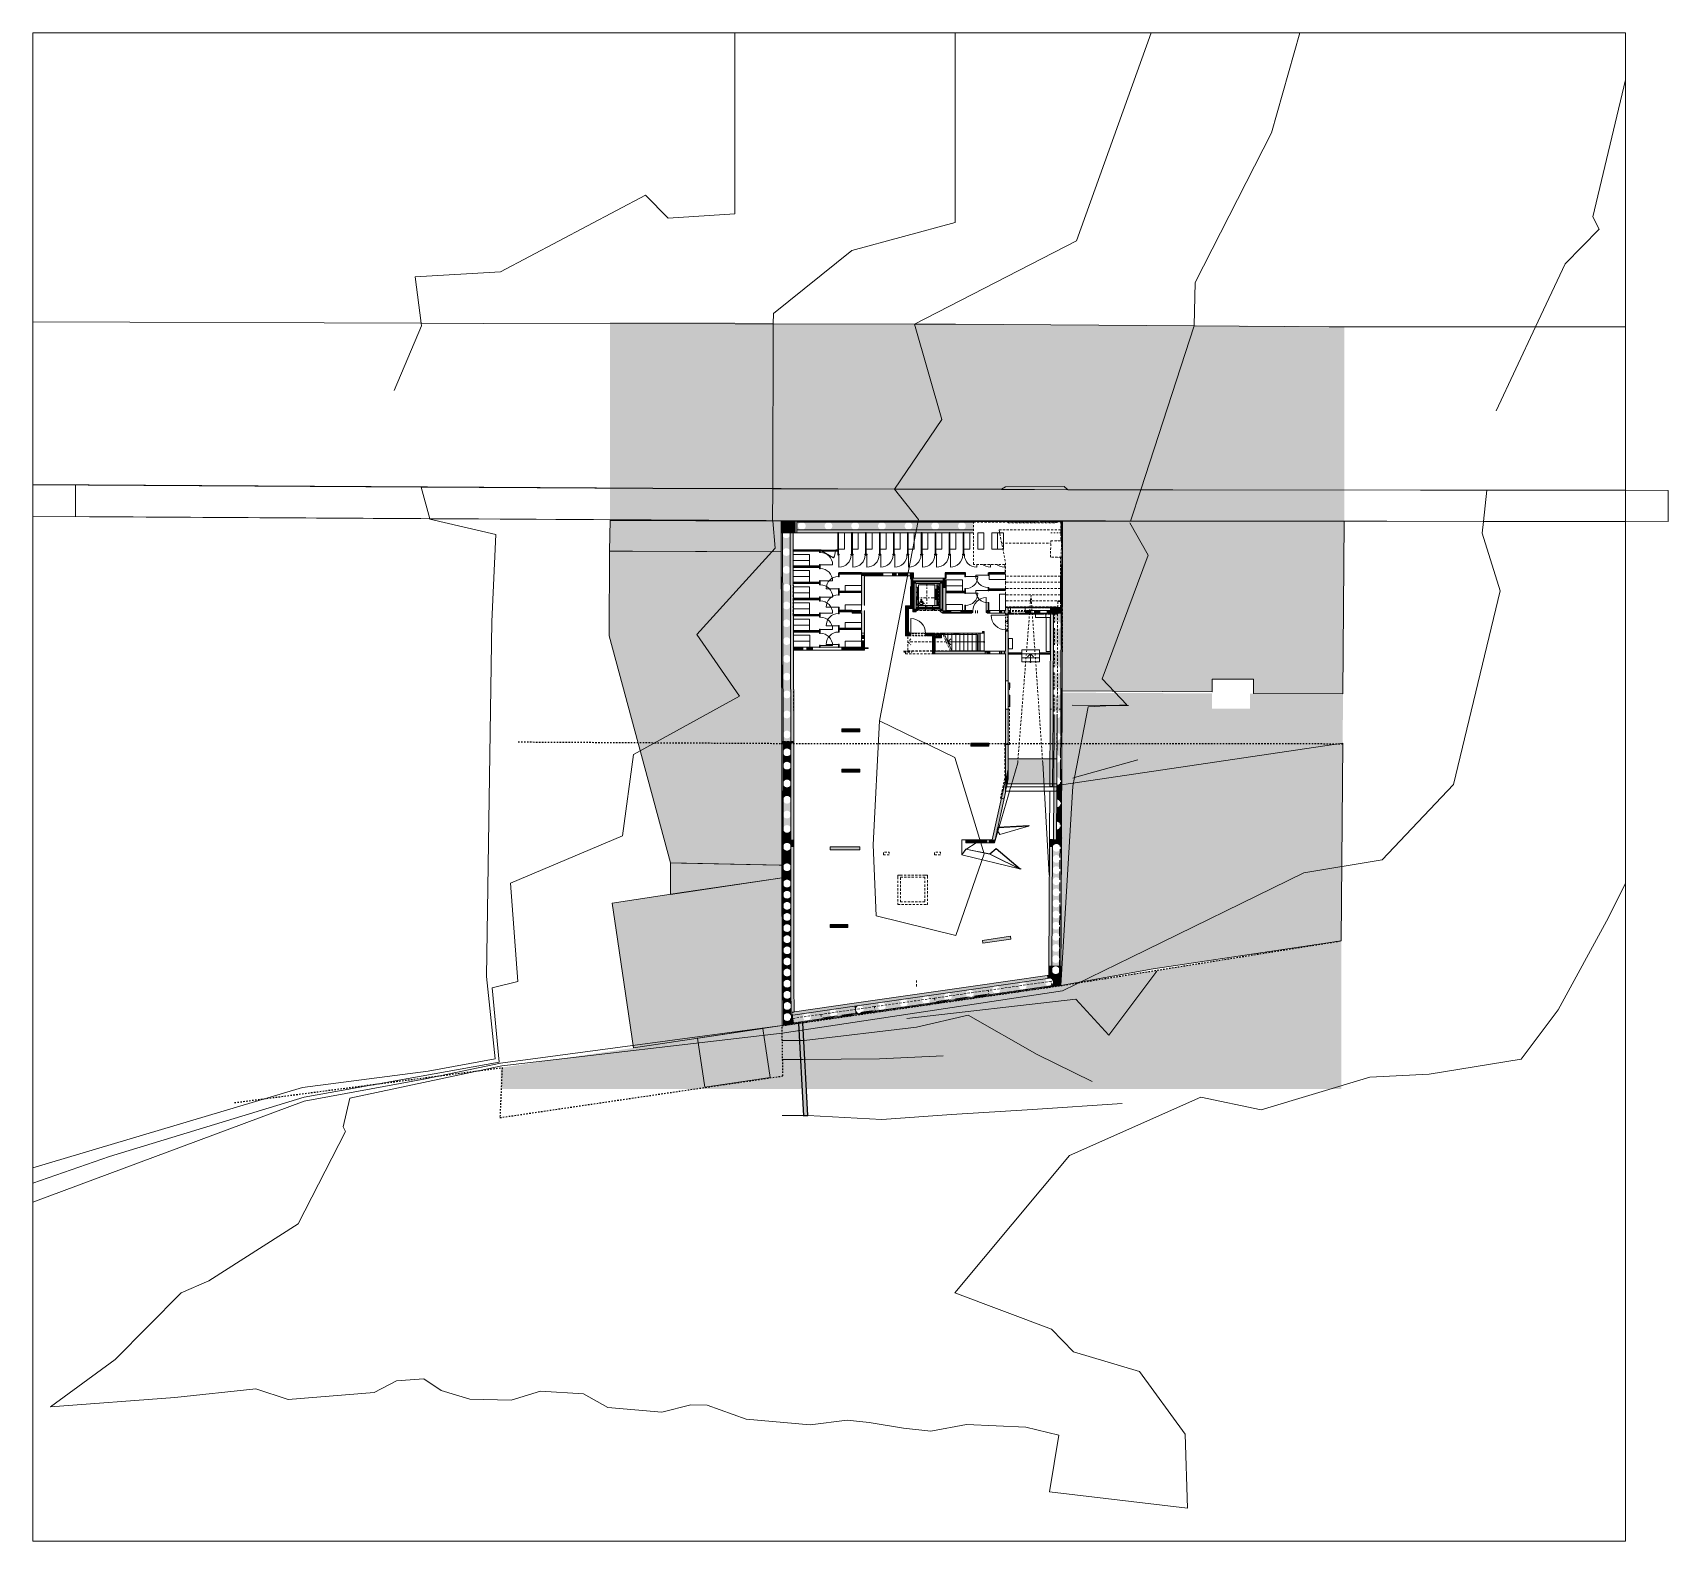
# Model space of a CAD drawing. Header units: metres. Extents: x -14 to 456, y -38 to 65.
# Drawn here: x 82.9 to 193.2, y -37.1 to 64.6 of the extents above; entities that cross this region are included whole.
import ezdxf

# ---------------------------------------------------------------- set-up
doc = ezdxf.new("R2010")
doc.units = ezdxf.units.M
doc.header["$MEASUREMENT"] = 0
doc.set_wipeout_variables(frame=1)
for name, pattern in [('Achse', [0.004, 0.002, -0.001, 0, -0.001]), ('Baufluchtlinie', [0.013, 0.008, -0.005]), ('Grenzlinie', [0.008, 0.003, -0.005]), ('Kanal', [0.005, 0.003, -0.001, 0, -0.001]), ('Schnittlinie', [0.006, 0.003, -0.0015, 0, -0.0015]), ('Strichlinie eng', [0.002, 0.0015, -0.0005]), ('Untersicht 1_1', [0.075, 0.025, -0.05]), ('Wipeout_Contour', [1, 0, -1])]:
    doc.linetypes.add(name, pattern=pattern)
for name, color, linetype in [('110 Wand Aussen', 7, 'Continuous'), ('111 Wand Aussen - Bohrpfahlwand 53', 7, 'Continuous'), ('111 Wand Aussen - Bohrpfahlwand 80', 7, 'Continuous'), ('120 Wand Innen tragend', 7, 'Continuous'), ('130 Wand Innen', 7, 'Continuous'), ('150 Stütze', 7, 'Continuous'), ('170 Schachtwände', 7, 'Continuous'), ('310 Dachkonstruktion massiv', 7, 'Continuous'), ('410 Treppe', 7, 'Continuous'), ('420 Rampe', 7, 'Continuous'), ('430 Aufzug', 7, 'Continuous'), ('520 Fixeinbauten', 7, 'Continuous'), ('710 Gelände', 7, 'Continuous'), ('725 Nachbarbebauung', 7, 'Continuous'), ('840 Baulinien', 7, 'Continuous'), ('Neubau_840 Baulinien', 7, 'Continuous')]:
    doc.layers.add(name, color=color, linetype=linetype)
doc.linetypes.add('Grenze Grundstück', pattern='A,0,[3,415_260415_PP_VA_1_1 -2 FDM1.Shx,S=0.00031746,R=0,X=0,Y=0],-0.04,0', length=0.04)

# ---------------------------------------------------------------- blocks, each defined once
blk = doc.blocks.new('Wand_1_2', base_point=(142.51, 25.77))
at = {"layer": '430 Aufzug', "linetype": 'Continuous', "lineweight": 0, "true_color": 0x000000}
for points in [[(142.33, 27.63), (142.38, 27.58), (142.38, 27.63)], [(142.33, 27.58), (142.38, 27.58), (142.33, 27.63)], [(142.33, 27.58), (142.33, 25.64), (142.38, 25.68), (142.38, 27.58)], [(142.38, 27.58), (142.51, 27.45), (142.51, 27.58)], [(142.38, 27.45), (142.51, 27.45), (142.38, 27.58)], [(142.38, 27.45), (142.38, 25.77), (142.51, 25.77), (142.51, 27.45)], [(142.38, 25.68), (142.33, 25.64), (142.38, 25.64)], [(142.51, 25.77), (142.38, 25.68), (142.38, 25.64), (142.51, 25.64)], [(142.38, 25.68), (142.51, 25.77), (142.38, 25.77)]]:
    blk.add_hatch(color=18, dxfattribs=at).paths.add_polyline_path(points)
at = {"layer": '430 Aufzug', "color": 7, "linetype": 'Continuous', "lineweight": 18}
for p, q in [((142.51, 27.58), (142.38, 27.58)), ((142.38, 27.58), (142.38, 27.45)), ((142.38, 27.45), (142.38, 25.77)), ((142.38, 25.77), (142.38, 25.68)), ((142.38, 25.64), (142.38, 25.68))]:
    blk.add_line(p, q, dxfattribs=at)
at = {"layer": '430 Aufzug', "color": 7, "linetype": 'Continuous', "lineweight": 13, "flags": 128}
for points in [[(142.33, 27.63), (142.38, 27.63)], [(142.33, 27.63), (142.33, 25.64)], [(142.33, 25.64), (142.38, 25.64)]]:
    blk.add_lwpolyline(points, dxfattribs=at)
at = {"layer": '430 Aufzug', "color": 7, "linetype": 'Continuous', "lineweight": 18, "flags": 128}
for points in [[(142.51, 25.77), (142.51, 27.45)], [(142.38, 25.64), (142.51, 25.64)]]:
    blk.add_lwpolyline(points, dxfattribs=at)
blk = doc.blocks.new('Wand_2_2', base_point=(142.51, 27.45))
at = {"layer": '430 Aufzug', "linetype": 'Continuous', "lineweight": 0, "true_color": 0x000000}
for points in [[(142.38, 27.63), (142.38, 27.58), (144.26, 27.58), (144.26, 27.63)], [(144.13, 27.58), (142.51, 27.58), (142.51, 27.45), (144.13, 27.45)], [(144.13, 27.45), (144.26, 27.45), (144.26, 27.58)], [(144.13, 27.58), (144.13, 27.45), (144.26, 27.58)], [(144.26, 27.58), (144.31, 27.58), (144.31, 27.63)], [(144.26, 27.63), (144.26, 27.58), (144.31, 27.63)]]:
    blk.add_hatch(color=18, dxfattribs=at).paths.add_polyline_path(points)
at = {"layer": '430 Aufzug', "color": 7, "linetype": 'Continuous', "lineweight": 18}
for p, q in [((142.51, 27.58), (142.38, 27.58)), ((144.13, 27.58), (142.51, 27.58)), ((144.26, 27.58), (144.13, 27.58)), ((144.26, 27.45), (144.26, 27.58))]:
    blk.add_line(p, q, dxfattribs=at)
at = {"layer": '430 Aufzug', "color": 7, "linetype": 'Continuous', "lineweight": 13, "flags": 128}
for points in [[(144.31, 27.63), (142.38, 27.63)], [(144.31, 27.63), (144.31, 27.58)]]:
    blk.add_lwpolyline(points, dxfattribs=at)
at = {"layer": '430 Aufzug', "color": 7, "linetype": 'Continuous', "lineweight": 18, "flags": 128}
blk.add_lwpolyline([(142.51, 27.45), (144.13, 27.45)], dxfattribs=at)
blk = doc.blocks.new('Wand_3_2', base_point=(144.13, 27.45))
at = {"layer": '430 Aufzug', "linetype": 'Continuous', "lineweight": 0, "true_color": 0x000000}
for points in [[(144.26, 27.58), (144.26, 25.68), (144.31, 25.64), (144.31, 27.58)], [(144.26, 25.77), (144.26, 27.45), (144.13, 27.45), (144.13, 25.77)], [(144.13, 25.77), (144.13, 25.64), (144.26, 25.64), (144.26, 25.68)], [(144.13, 25.77), (144.26, 25.68), (144.26, 25.77)], [(144.26, 25.68), (144.26, 25.64), (144.31, 25.64)]]:
    blk.add_hatch(color=18, dxfattribs=at).paths.add_polyline_path(points)
at = {"layer": '430 Aufzug', "color": 7, "linetype": 'Continuous', "lineweight": 18}
for p, q in [((144.26, 27.45), (144.26, 27.58)), ((144.26, 25.77), (144.26, 27.45)), ((144.26, 25.68), (144.26, 25.77)), ((144.26, 25.64), (144.26, 25.68))]:
    blk.add_line(p, q, dxfattribs=at)
at = {"layer": '430 Aufzug', "color": 7, "linetype": 'Continuous', "lineweight": 13, "flags": 128}
for points in [[(144.31, 25.64), (144.31, 27.58)], [(144.31, 25.64), (144.26, 25.64)]]:
    blk.add_lwpolyline(points, dxfattribs=at)
at = {"layer": '430 Aufzug', "color": 7, "linetype": 'Continuous', "lineweight": 18, "flags": 128}
for points in [[(144.13, 27.45), (144.13, 25.77)], [(144.26, 25.64), (144.13, 25.64)]]:
    blk.add_lwpolyline(points, dxfattribs=at)
blk = doc.blocks.new('Wand_4_2', base_point=(148.73, 16.61))
at = {"layer": '110 Wand Aussen', "color": 8, "linetype": 'Strichlinie eng', "lineweight": 13, "ltscale": 100, "flags": 128}
for points in [[(148.49, 16.61), (148.49, 14.32)], [(148.49, 16.61), (148.49, 16.61)], [(148.49, 16.61), (148.54, 16.61)], [(148.54, 16.61), (148.55, 16.61)], [(148.55, 16.61), (148.73, 16.61)], [(148.73, 14.3), (148.73, 16.61)], [(148.73, 14.3), (148.55, 13.46)]]:
    blk.add_lwpolyline(points, dxfattribs=at)
blk = doc.blocks.new('Wand_5_2', base_point=(148.73, 14.3))
at = {"layer": '110 Wand Aussen', "color": 8, "linetype": 'Strichlinie eng', "lineweight": 13, "ltscale": 100, "flags": 128}
for points in [[(148.49, 14.32), (148.2, 12.99)], [(148.43, 12.94), (148.55, 13.46)], [(148.2, 12.99), (148.2, 12.99)], [(148.2, 12.99), (148.25, 12.98)], [(148.25, 12.98), (148.26, 12.98)], [(148.26, 12.98), (148.43, 12.94)]]:
    blk.add_lwpolyline(points, dxfattribs=at)
blk = doc.blocks.new('Wand_6_2', base_point=(148.73, 16.61))
at = {"layer": '110 Wand Aussen', "color": 8, "linetype": 'Strichlinie eng', "lineweight": 13, "ltscale": 100, "flags": 128}
for points in [[(148.81, 18.99), (148.73, 18.99)], [(148.73, 18.99), (148.73, 18.99)], [(148.73, 18.99), (148.73, 16.61)], [(148.82, 18.99), (148.81, 18.99)], [(148.82, 16.61), (148.82, 18.99)], [(148.81, 16.61), (148.73, 16.61)], [(148.73, 16.61), (148.73, 16.61)], [(148.82, 16.61), (148.81, 16.61)]]:
    blk.add_lwpolyline(points, dxfattribs=at)
blk = doc.blocks.new('Wand_7_2', base_point=(146.75, 24.12))
at = {"color": 254, "linetype": 'Wipeout_Contour', "lineweight": 0, "ltscale": 446.699226}
blk.add_wipeout([(146.73, 24.11), (146.75, 24.12), (146.73, 24.12)], dxfattribs=at).dxf.layer = '130 Wand Innen'
at = {"color": 254, "linetype": 'Wipeout_Contour', "lineweight": 0, "ltscale": 446.39748}
blk.add_wipeout([(146.65, 24.02), (146.66, 24.04), (146.65, 24.04)], dxfattribs=at).dxf.layer = '130 Wand Innen'
at = {"color": 254, "linetype": 'Wipeout_Contour', "lineweight": 0, "ltscale": 446.522408}
blk.add_wipeout([(146.66, 24.04), (146.73, 24.11), (146.66, 24.11)], dxfattribs=at).dxf.layer = '130 Wand Innen'
at = {"color": 254, "linetype": 'Wipeout_Contour', "lineweight": 0, "ltscale": 594.45225}
blk.add_wipeout([(146.73, 24.11), (146.73, 22.9), (146.75, 22.9), (146.75, 24.11)], dxfattribs=at).dxf.layer = '130 Wand Innen'
at = {"color": 254, "linetype": 'Wipeout_Contour', "lineweight": 0, "ltscale": 445.560603}
blk.add_wipeout([(146.73, 24.11), (146.75, 24.11), (146.75, 24.12)], dxfattribs=at).dxf.layer = '130 Wand Innen'
at = {"color": 254, "linetype": 'Wipeout_Contour', "lineweight": 0, "ltscale": 594.078417}
blk.add_wipeout([(146.65, 24.02), (146.65, 22.9), (146.66, 22.9), (146.66, 24.02)], dxfattribs=at).dxf.layer = '130 Wand Innen'
at = {"color": 254, "linetype": 'Wipeout_Contour', "lineweight": 0, "ltscale": 445.259265}
blk.add_wipeout([(146.65, 24.02), (146.66, 24.02), (146.66, 24.04)], dxfattribs=at).dxf.layer = '130 Wand Innen'
at = {"color": 254, "linetype": 'Wipeout_Contour', "lineweight": 0, "ltscale": 594.255181}
blk.add_wipeout([(146.66, 24.04), (146.66, 22.9), (146.73, 22.9), (146.73, 24.04)], dxfattribs=at).dxf.layer = '130 Wand Innen'
at = {"layer": '130 Wand Innen', "color": 7, "linetype": 'Continuous', "lineweight": 18, "flags": 128}
for points in [[(146.66, 22.9), (146.65, 22.9)], [(146.73, 22.9), (146.66, 22.9)], [(146.75, 22.9), (146.73, 22.9)]]:
    blk.add_lwpolyline(points, dxfattribs=at)
at = {"color": 254, "linetype": 'Wipeout_Contour', "lineweight": 0, "ltscale": 445.435543}
blk.add_wipeout([(146.66, 24.04), (146.73, 24.04), (146.73, 24.11)], dxfattribs=at).dxf.layer = '130 Wand Innen'
at = {"layer": '130 Wand Innen', "color": 7, "linetype": 'Continuous', "lineweight": 18, "flags": 128}
for points in [[(146.65, 24.02), (146.65, 22.9)], [(146.75, 24.12), (146.73, 24.12)], [(146.75, 22.9), (146.75, 24.12)]]:
    blk.add_lwpolyline(points, dxfattribs=at)
blk = doc.blocks.new('Wand_8_2', base_point=(145.37, 24.12))
at = {"color": 254, "linetype": 'Wipeout_Contour', "lineweight": 0, "ltscale": 592.114961}
blk.add_wipeout([(146.73, 24.12), (145.37, 24.12), (145.37, 24.11), (146.73, 24.11)], dxfattribs=at).dxf.layer = '130 Wand Innen'
at = {"color": 254, "linetype": 'Wipeout_Contour', "lineweight": 0, "ltscale": 591.885441}
blk.add_wipeout([(146.65, 24.04), (145.37, 24.04), (145.37, 24.02), (146.65, 24.02)], dxfattribs=at).dxf.layer = '130 Wand Innen'
at = {"color": 254, "linetype": 'Wipeout_Contour', "lineweight": 0, "ltscale": 591.938489}
blk.add_wipeout([(146.66, 24.11), (145.37, 24.11), (145.37, 24.04), (146.66, 24.04)], dxfattribs=at).dxf.layer = '130 Wand Innen'
at = {"layer": '130 Wand Innen', "color": 7, "linetype": 'Continuous', "lineweight": 18, "flags": 128}
for points in [[(146.73, 24.12), (145.37, 24.12)], [(145.37, 24.12), (145.37, 24.11)], [(145.37, 24.11), (145.37, 24.04)], [(145.37, 24.04), (145.37, 24.02)], [(145.37, 24.02), (146.65, 24.02)]]:
    blk.add_lwpolyline(points, dxfattribs=at)
blk = doc.blocks.new('Einfache Türöffnung')
at = {"layer": '430 Aufzug', "color": 7, "linetype": 'Continuous', "lineweight": 18}
for p, q in [((-0.81, -0.13), (-0.81, 0)), ((0.81, -0.13), (0.81, 0))]:
    blk.add_line(p, q, dxfattribs=at)
at = {"layer": '430 Aufzug', "color": 8, "linetype": 'Strichlinie eng', "lineweight": 13, "ltscale": 100}
for p, q in [((-0.81, 0), (0.81, 0)), ((-0.81, -0.13), (0.81, -0.13))]:
    blk.add_line(p, q, dxfattribs=at)
blk = doc.blocks.new('Einfache Türöffnung_2')
at = {"layer": '430 Aufzug', "color": 7, "linetype": 'Continuous', "lineweight": 18}
for p, q in [((-0.81, -0.13), (-0.81, 0)), ((0.81, -0.13), (0.81, 0))]:
    blk.add_line(p, q, dxfattribs=at)
at = {"layer": '430 Aufzug', "color": 8, "linetype": 'Strichlinie eng', "lineweight": 13, "ltscale": 100}
for p, q in [((-0.81, 0), (0.81, 0)), ((-0.81, -0.13), (0.81, -0.13))]:
    blk.add_line(p, q, dxfattribs=at)
blk = doc.blocks.new('Wand_9_2', base_point=(142.51, 25.77))
at = {"layer": '430 Aufzug', "color": 7, "linetype": 'Continuous', "lineweight": 13, "xscale": -1, "rotation": 180}
blk.add_blockref('Einfache Türöffnung', (143.32, 25.64), dxfattribs=at)
at = {"layer": '430 Aufzug', "color": 7, "linetype": 'Continuous', "lineweight": 13, "rotation": 180}
blk.add_blockref('Einfache Türöffnung_2', (143.32, 25.64), dxfattribs=at)
blk = doc.blocks.new('Dachfläche_1_2', base_point=(152.24, 27.94))
at = {"color": 254, "linetype": 'Wipeout_Contour', "lineweight": 0, "ltscale": 611.682748}
blk.add_wipeout([(152.24, 27.52), (152.24, 27.94), (148.53, 27.94), (148.53, 27.52)], dxfattribs=at).dxf.layer = '420 Rampe'
at = {"color": 254, "linetype": 'Wipeout_Contour', "lineweight": 0, "ltscale": 611.843118}
blk.add_wipeout([(148.53, 27.94), (152.24, 27.94), (152.24, 27.96), (148.53, 27.96)], dxfattribs=at).dxf.layer = '420 Rampe'
at = {"layer": '420 Rampe', "color": 8, "linetype": 'Strichlinie eng', "lineweight": 13, "ltscale": 100, "flags": 128}
for points in [[(152.24, 27.96), (148.53, 27.96)], [(148.53, 27.96), (148.53, 27.94)], [(148.53, 27.94), (152.24, 27.94)], [(148.53, 27.52), (148.53, 27.94)], [(152.24, 27.96), (152.24, 27.94)], [(152.24, 27.94), (152.24, 27.52)], [(152.24, 27.52), (148.53, 27.52)]]:
    blk.add_lwpolyline(points, dxfattribs=at)
blk = doc.blocks.new('Dachfläche_2_2', base_point=(152.24, 27.52))
at = {"color": 254, "linetype": 'Wipeout_Contour', "lineweight": 0, "ltscale": 611.379103}
blk.add_wipeout([(152.24, 27.1), (152.24, 27.52), (148.53, 27.52), (148.53, 27.1)], dxfattribs=at).dxf.layer = '420 Rampe'
at = {"color": 254, "linetype": 'Wipeout_Contour', "lineweight": 0, "ltscale": 611.537176}
blk.add_wipeout([(148.53, 27.52), (152.24, 27.52), (152.24, 27.54), (148.53, 27.54)], dxfattribs=at).dxf.layer = '420 Rampe'
at = {"layer": '420 Rampe', "color": 8, "linetype": 'Strichlinie eng', "lineweight": 13, "ltscale": 100, "flags": 128}
for points in [[(152.24, 27.54), (148.53, 27.54)], [(148.53, 27.54), (148.53, 27.52)], [(148.53, 27.52), (152.24, 27.52)], [(148.53, 27.1), (148.53, 27.52)], [(152.24, 27.1), (148.53, 27.1)], [(152.24, 27.54), (152.24, 27.52)], [(152.24, 27.52), (152.24, 27.1)]]:
    blk.add_lwpolyline(points, dxfattribs=at)
blk = doc.blocks.new('Dachfläche_3_2', base_point=(152.24, 27.1))
at = {"color": 254, "linetype": 'Wipeout_Contour', "lineweight": 0, "ltscale": 611.076948}
blk.add_wipeout([(152.24, 26.67), (152.24, 27.1), (148.53, 27.1), (148.53, 26.67)], dxfattribs=at).dxf.layer = '420 Rampe'
at = {"color": 254, "linetype": 'Wipeout_Contour', "lineweight": 0, "ltscale": 611.23953}
blk.add_wipeout([(148.53, 27.1), (152.24, 27.1), (152.24, 27.13), (148.53, 27.13)], dxfattribs=at).dxf.layer = '420 Rampe'
at = {"layer": '420 Rampe', "color": 8, "linetype": 'Strichlinie eng', "lineweight": 13, "ltscale": 100, "flags": 128}
for points in [[(152.24, 27.13), (148.53, 27.13)], [(148.53, 27.13), (148.53, 27.1)], [(148.53, 27.1), (152.24, 27.1)], [(148.53, 26.67), (148.53, 27.1)], [(152.24, 26.67), (148.53, 26.67)], [(152.24, 27.13), (152.24, 27.1)], [(152.24, 27.1), (152.24, 26.67)]]:
    blk.add_lwpolyline(points, dxfattribs=at)
blk = doc.blocks.new('Dachfläche_4_2', base_point=(152.24, 26.67))
at = {"color": 254, "linetype": 'Wipeout_Contour', "lineweight": 0, "ltscale": 610.77911}
blk.add_wipeout([(152.24, 26.25), (152.24, 26.67), (148.53, 26.67), (148.53, 26.25)], dxfattribs=at).dxf.layer = '420 Rampe'
at = {"color": 254, "linetype": 'Wipeout_Contour', "lineweight": 0, "ltscale": 610.937104}
blk.add_wipeout([(148.53, 26.67), (152.24, 26.67), (152.24, 26.7), (148.53, 26.7)], dxfattribs=at).dxf.layer = '420 Rampe'
at = {"layer": '420 Rampe', "color": 8, "linetype": 'Strichlinie eng', "lineweight": 13, "ltscale": 100, "flags": 128}
for points in [[(152.24, 26.7), (148.53, 26.7)], [(148.53, 26.7), (148.53, 26.67)], [(148.53, 26.67), (152.24, 26.67)], [(148.53, 26.25), (148.53, 26.67)], [(152.24, 26.7), (152.24, 26.67)], [(152.24, 26.67), (152.24, 26.25)], [(152.24, 26.25), (148.53, 26.25)]]:
    blk.add_lwpolyline(points, dxfattribs=at)
blk = doc.blocks.new('Dachfläche_5_2', base_point=(152.06, 26.25))
at = {"color": 254, "linetype": 'Wipeout_Contour', "lineweight": 0, "ltscale": 610.123792}
blk.add_wipeout([(152.06, 25.82), (152.06, 26.25), (148.53, 26.25), (148.53, 25.82)], dxfattribs=at).dxf.layer = '420 Rampe'
at = {"color": 254, "linetype": 'Wipeout_Contour', "lineweight": 0, "ltscale": 610.28252}
blk.add_wipeout([(148.53, 26.25), (152.06, 26.25), (152.06, 26.29), (148.53, 26.29)], dxfattribs=at).dxf.layer = '420 Rampe'
at = {"layer": '420 Rampe', "color": 8, "linetype": 'Strichlinie eng', "lineweight": 13, "ltscale": 100, "flags": 128}
for points in [[(152.06, 26.29), (148.53, 26.29)], [(148.53, 26.29), (148.53, 26.25)], [(148.53, 26.25), (152.06, 26.25)], [(148.53, 25.82), (148.53, 26.25)], [(152.06, 25.82), (148.53, 25.82)], [(152.06, 26.29), (152.06, 26.25)], [(152.06, 26.25), (152.06, 25.82)]]:
    blk.add_lwpolyline(points, dxfattribs=at)
blk = doc.blocks.new('Dachfläche_6_2', base_point=(152.06, 25.82))
at = {"color": 254, "linetype": 'Wipeout_Contour', "lineweight": 0, "ltscale": 913.056707}
blk.add_wipeout([(152.06, 25.4), (152.06, 25.82), (148.71, 25.82), (148.71, 25.65), (148.73, 25.65), (148.73, 25.4)], dxfattribs=at).dxf.layer = '420 Rampe'
at = {"color": 254, "linetype": 'Wipeout_Contour', "lineweight": 0, "ltscale": 610.360117}
blk.add_wipeout([(148.71, 25.82), (152.06, 25.82), (152.06, 25.87), (148.71, 25.87)], dxfattribs=at).dxf.layer = '420 Rampe'
at = {"layer": '420 Rampe', "color": 8, "linetype": 'Strichlinie eng', "lineweight": 13, "ltscale": 100, "flags": 128}
for points in [[(152.06, 25.87), (148.71, 25.87)], [(148.71, 25.87), (148.71, 25.82)], [(148.71, 25.82), (152.06, 25.82)], [(148.71, 25.65), (148.71, 25.82)], [(148.73, 25.65), (148.71, 25.65)], [(148.73, 25.4), (148.73, 25.65)], [(152.06, 25.4), (148.73, 25.4)], [(152.06, 25.87), (152.06, 25.82)], [(152.06, 25.82), (152.06, 25.4)]]:
    blk.add_lwpolyline(points, dxfattribs=at)
blk = doc.blocks.new('Treppe_1_2', base_point=(133.41, 31.68))
at = {"layer": '410 Treppe', "color": 7, "linetype": 'Continuous', "lineweight": 18}
for p, q in [((150.83, 22.99), (149.63, 22.99)), ((149.63, 22.99), (149.63, 22.72)), ((150.83, 22.72), (149.63, 22.72)), ((149.63, 22.72), (149.63, 22.45)), ((149.63, 22.72), (150.83, 22.72)), ((150.83, 22.45), (149.63, 22.45)), ((149.63, 22.45), (149.63, 22.18)), ((149.63, 22.45), (150.83, 22.45)), ((149.63, 22.18), (150.83, 22.18)), ((150.83, 22.72), (150.83, 22.99)), ((150.83, 22.45), (150.83, 22.72)), ((150.83, 22.18), (150.83, 22.45))]:
    blk.add_line(p, q, dxfattribs=at)
at = {"layer": '410 Treppe', "color": 7, "linetype": 'Continuous', "lineweight": 13}
for p, q in [((150.23, 22.72), (150.03, 22.52)), ((150.23, 22.45), (150.23, 22.72)), ((150.43, 22.52), (150.23, 22.72)), ((150.23, 22.18), (150.23, 22.45))]:
    blk.add_line(p, q, dxfattribs=at)
at = {"layer": '410 Treppe', "color": 7, "linetype": 'Continuous', "lineweight": 13, "flags": 128}
blk.add_lwpolyline([(150.26, 22.18, 1), (150.19, 22.18, 1)], format="xyb", close=True, dxfattribs=at)
blk = doc.blocks.new('Wand_10_2', base_point=(133.46, 16.81))
at = {"layer": '110 Wand Aussen', "color": 7, "linetype": 'Continuous', "lineweight": 18}
for p, q in [((133.41, 30.88), (133.41, 30.88)), ((133.49, 30.88), (133.41, 30.88)), ((133.5, 30.88), (133.49, 30.88)), ((134.21, 30.88), (133.5, 30.88))]:
    blk.add_line(p, q, dxfattribs=at)
at = {"layer": '110 Wand Aussen', "color": 8, "linetype": 'Strichlinie eng', "lineweight": 13, "ltscale": 100, "flags": 128}
for points in [[(133.41, 30.88), (133.46, 16.81)], [(134.26, 16.81), (134.21, 30.88)], [(133.46, 16.81), (133.47, 16.81)], [(133.47, 16.81), (133.55, 16.81)], [(133.55, 16.81), (133.55, 16.81)], [(133.55, 16.81), (134.26, 16.81)]]:
    blk.add_lwpolyline(points, dxfattribs=at)
blk = doc.blocks.new('Wand_11_2', base_point=(152.37, 25.87))
at = {"layer": '111 Wand Aussen - Bohrpfahlwand 80', "linetype": 'Continuous', "lineweight": 0, "true_color": 0x000000}
for points in [[(151.57, 25.87), (151.55, 18.62), (151.75, 18.62), (151.77, 25.87)], [(152.35, 18.61), (152.37, 25.87), (152.29, 25.87), (152.27, 18.61)]]:
    blk.add_hatch(color=18, dxfattribs=at).paths.add_polyline_path(points)
h = blk.add_hatch(color=18, dxfattribs=at)
h.paths.add_polyline_path([(151.75, 18.62), (151.75, 18.62), (151.75, 18.64), (151.76, 18.71), (151.78, 18.77), (151.82, 18.82), (151.88, 18.86), (151.94, 18.89), (152.01, 18.9), (152.08, 18.89), (152.14, 18.86), (152.19, 18.82), (152.23, 18.77), (152.26, 18.71), (152.27, 18.64), (152.27, 18.61), (152.27, 18.61), (152.29, 25.87), (151.77, 25.87)])
h.paths.add_polyline_path([(151.76, 20.07), (151.75, 20.14), (151.76, 20.21), (151.79, 20.27), (151.83, 20.32), (151.88, 20.36), (151.95, 20.39), (152.01, 20.4), (152.08, 20.39), (152.14, 20.36), (152.2, 20.32), (152.24, 20.27), (152.26, 20.21), (152.27, 20.14), (152.26, 20.07), (152.24, 20.01), (152.2, 19.95), (152.14, 19.91), (152.08, 19.89), (152.01, 19.88), (151.95, 19.89), (151.88, 19.91), (151.83, 19.95), (151.79, 20.01)], flags=0)
h.paths.add_polyline_path([(151.76, 21.64), (151.77, 21.71), (151.79, 21.77), (151.83, 21.82), (151.89, 21.86), (151.95, 21.89), (152.02, 21.9), (152.09, 21.89), (152.15, 21.86), (152.2, 21.82), (152.24, 21.77), (152.27, 21.71), (152.28, 21.64), (152.27, 21.57), (152.24, 21.51), (152.2, 21.45), (152.15, 21.41), (152.09, 21.39), (152.02, 21.38), (151.95, 21.39), (151.89, 21.41), (151.83, 21.45), (151.79, 21.51), (151.77, 21.57)], flags=0)
h.paths.add_polyline_path([(151.76, 23.14), (151.77, 23.21), (151.8, 23.27), (151.84, 23.32), (151.89, 23.36), (151.96, 23.39), (152.02, 23.4), (152.09, 23.39), (152.15, 23.36), (152.21, 23.32), (152.25, 23.27), (152.27, 23.21), (152.28, 23.14), (152.27, 23.07), (152.25, 23.01), (152.21, 22.95), (152.15, 22.91), (152.09, 22.89), (152.02, 22.88), (151.96, 22.89), (151.89, 22.91), (151.84, 22.95), (151.8, 23.01), (151.77, 23.07)], flags=0)
h.paths.add_polyline_path([(151.77, 24.64), (151.78, 24.71), (151.8, 24.77), (151.84, 24.82), (151.9, 24.86), (151.96, 24.89), (152.03, 24.9), (152.1, 24.89), (152.16, 24.86), (152.21, 24.82), (152.25, 24.77), (152.28, 24.71), (152.29, 24.64), (152.28, 24.57), (152.25, 24.51), (152.21, 24.45), (152.16, 24.41), (152.1, 24.39), (152.03, 24.38), (151.96, 24.39), (151.9, 24.41), (151.84, 24.45), (151.8, 24.51), (151.78, 24.57)], flags=0)
at = {"layer": '111 Wand Aussen - Bohrpfahlwand 80', "color": 7, "linetype": 'Continuous', "lineweight": 18}
blk.add_line((151.77, 25.87), (151.75, 18.62), dxfattribs=at)
at = {"layer": '111 Wand Aussen - Bohrpfahlwand 80', "color": 7, "linetype": 'Continuous', "lineweight": 13}
for p, q in [((152.27, 20.14), (152.29, 25.87)), ((152.27, 18.61), (152.27, 20.14))]:
    blk.add_line(p, q, dxfattribs=at)
at = {"layer": '111 Wand Aussen - Bohrpfahlwand 80', "color": 7, "linetype": 'Continuous', "lineweight": 18, "flags": 128}
blk.add_lwpolyline([(151.57, 25.87), (151.55, 18.62)], dxfattribs=at)
at = {"layer": '111 Wand Aussen - Bohrpfahlwand 80', "color": 7, "linetype": 'Continuous', "lineweight": 13, "flags": 128}
blk.add_lwpolyline([(152.35, 18.61), (152.37, 25.87)], dxfattribs=at)
blk = doc.blocks.new('Wand_12_2', base_point=(152.32, 13.76))
at = {"color": 254, "linetype": 'Wipeout_Contour', "lineweight": 0, "ltscale": 2141.430271}
blk.add_wipeout([(152.22, 10.18), (152.3, 10.18), (152.32, 13.76), (152.24, 13.76), (152.24, 12.71), (152.24, 12.71), (152.25, 12.64), (152.24, 12.57), (152.24, 12.56), (152.23, 11.22), (152.23, 11.21), (152.24, 11.14), (152.23, 11.07), (152.23, 11.05)], dxfattribs=at).dxf.layer = '111 Wand Aussen - Bohrpfahlwand 80'
at = {"color": 254, "linetype": 'Wipeout_Contour', "lineweight": 0, "ltscale": 608.378845}
blk.add_wipeout([(151.52, 13.77), (151.5, 10.19), (151.7, 10.19), (151.72, 13.77)], dxfattribs=at).dxf.layer = '111 Wand Aussen - Bohrpfahlwand 80'
at = {"color": 254, "linetype": 'Wipeout_Contour', "lineweight": 0, "ltscale": 7621.831066}
blk.add_wipeout([(151.7, 10.19), (152.22, 10.18), (152.23, 11.05), (152.21, 11.01), (152.17, 10.95), (152.11, 10.91), (152.05, 10.89), (151.98, 10.88), (151.92, 10.89), (151.85, 10.91), (151.8, 10.95), (151.76, 11.01), (151.73, 11.07), (151.72, 11.14), (151.73, 11.21), (151.76, 11.27), (151.8, 11.32), (151.85, 11.36), (151.92, 11.39), (151.98, 11.4), (152.05, 11.39), (152.11, 11.36), (152.17, 11.32), (152.21, 11.27), (152.23, 11.22), (152.24, 12.56), (152.21, 12.51), (152.17, 12.45), (152.12, 12.41), (152.06, 12.39), (151.99, 12.38), (151.92, 12.39), (151.86, 12.41), (151.8, 12.45), (151.76, 12.51), (151.74, 12.57), (151.73, 12.64), (151.74, 12.71), (151.76, 12.77), (151.8, 12.82), (151.86, 12.86), (151.92, 12.89), (151.99, 12.9), (152.06, 12.89), (152.12, 12.86), (152.17, 12.82), (152.21, 12.77), (152.24, 12.71), (152.24, 13.76), (151.72, 13.77)], dxfattribs=at).dxf.layer = '111 Wand Aussen - Bohrpfahlwand 80'
at = {"layer": '111 Wand Aussen - Bohrpfahlwand 80', "color": 7, "linetype": 'Continuous', "lineweight": 18, "flags": 128}
for points in [[(151.52, 13.77), (151.5, 10.19)], [(151.72, 13.77), (151.52, 13.77)], [(152.24, 13.76), (151.72, 13.77)], [(152.32, 13.76), (152.24, 13.76)], [(152.3, 10.18), (152.32, 13.76)], [(151.7, 10.19), (151.5, 10.19)], [(152.22, 10.18), (151.7, 10.19)], [(152.3, 10.18), (152.22, 10.18)]]:
    blk.add_lwpolyline(points, dxfattribs=at)
blk = doc.blocks.new('Wand_13_2', base_point=(152.35, 18.61))
at = {"layer": '111 Wand Aussen - Bohrpfahlwand 80', "linetype": 'Continuous', "lineweight": 0, "true_color": 0x000000}
for points in [[(151.55, 18.62), (151.52, 13.77), (151.72, 13.77), (151.75, 18.62)], [(151.72, 13.77), (152.24, 13.76), (152.24, 14.07), (152.24, 14.07), (152.22, 14.01), (152.18, 13.95), (152.12, 13.91), (152.06, 13.89), (151.99, 13.88), (151.93, 13.89), (151.86, 13.91), (151.81, 13.95), (151.77, 14.01), (151.74, 14.07), (151.73, 14.14), (151.74, 14.21), (151.77, 14.27), (151.81, 14.32), (151.86, 14.36), (151.93, 14.39), (151.99, 14.4), (152.06, 14.39), (152.12, 14.36), (152.18, 14.32), (152.22, 14.27), (152.24, 14.21), (152.25, 14.2), (152.25, 15.59), (152.25, 15.57), (152.22, 15.51), (152.18, 15.45), (152.13, 15.41), (152.07, 15.39), (152, 15.38), (151.93, 15.39), (151.87, 15.41), (151.81, 15.45), (151.77, 15.51), (151.75, 15.57), (151.74, 15.64), (151.75, 15.71), (151.77, 15.77), (151.81, 15.82), (151.87, 15.86), (151.93, 15.89), (152, 15.9), (152.07, 15.89), (152.13, 15.86), (152.18, 15.82), (152.22, 15.77), (152.25, 15.71), (152.25, 15.68), (152.26, 17.12), (152.25, 17.07), (152.23, 17.01), (152.19, 16.95), (152.13, 16.91), (152.07, 16.89), (152, 16.88), (151.94, 16.89), (151.87, 16.91), (151.82, 16.95), (151.78, 17.01), (151.75, 17.07), (151.74, 17.14), (151.75, 17.21), (151.78, 17.27), (151.82, 17.32), (151.87, 17.36), (151.94, 17.39), (152, 17.4), (152.07, 17.39), (152.13, 17.36), (152.19, 17.32), (152.23, 17.27), (152.25, 17.21), (152.26, 17.16), (152.27, 18.61), (152.27, 18.61), (152.26, 18.57), (152.23, 18.51), (152.19, 18.45), (152.14, 18.41), (152.08, 18.39), (152.01, 18.38), (151.94, 18.39), (151.88, 18.41), (151.82, 18.45), (151.78, 18.51), (151.76, 18.57), (151.75, 18.62), (151.75, 18.62)], [(152.24, 13.76), (152.32, 13.76), (152.35, 18.61), (152.27, 18.61), (152.26, 17.16), (152.26, 17.14), (152.26, 17.12), (152.25, 15.68), (152.26, 15.64), (152.25, 15.59), (152.25, 14.2), (152.25, 14.14), (152.24, 14.07)]]:
    blk.add_hatch(color=18, dxfattribs=at).paths.add_polyline_path(points)
at = {"layer": '111 Wand Aussen - Bohrpfahlwand 80', "color": 7, "linetype": 'Continuous', "lineweight": 18}
blk.add_line((151.75, 18.62), (151.72, 13.77), dxfattribs=at)
at = {"layer": '111 Wand Aussen - Bohrpfahlwand 80', "color": 7, "linetype": 'Continuous', "lineweight": 13}
for p, q in [((152.26, 17.16), (152.27, 18.61)), ((152.25, 15.68), (152.26, 17.12)), ((152.25, 14.2), (152.25, 15.59)), ((152.24, 13.76), (152.24, 14.07))]:
    blk.add_line(p, q, dxfattribs=at)
at = {"layer": '111 Wand Aussen - Bohrpfahlwand 80', "color": 7, "linetype": 'Continuous', "lineweight": 18, "flags": 128}
for points in [[(151.55, 18.62), (151.52, 13.77)], [(151.72, 13.77), (151.52, 13.77)]]:
    blk.add_lwpolyline(points, dxfattribs=at)
at = {"layer": '111 Wand Aussen - Bohrpfahlwand 80', "color": 7, "linetype": 'Continuous', "lineweight": 13, "flags": 128}
for points in [[(152.32, 13.76), (152.35, 18.61)], [(152.24, 13.76), (151.72, 13.77)], [(152.32, 13.76), (152.24, 13.76)]]:
    blk.add_lwpolyline(points, dxfattribs=at)
blk = doc.blocks.new('Freifläche_1_2', base_point=(82.93, 64.59))
at = {"layer": '710 Gelände', "color": 83, "linetype": 'Continuous', "lineweight": 13, "true_color": 0x89cd89}
for p, q in [((130.28, 64.59), (130.28, 52.38)), ((145.14, 64.59), (145.15, 56.51)), ((153.32, 50.56), (158.37, 64.59)), ((168.38, 64.59), (166.49, 57.85)), ((190.36, 61.41), (188.15, 52.18)), ((161.32, 47.75), (166.49, 57.85)), ((145.15, 51.8), (145.15, 56.51)), ((124.27, 53.65), (114.47, 48.48)), ((125.78, 52.09), (124.27, 53.65)), ((130.28, 52.38), (125.78, 52.09)), ((188.15, 52.18), (188.58, 51.34)), ((138.18, 49.91), (145.15, 51.8)), ((188.58, 51.34), (186.28, 49.01)), ((132.89, 45.67), (138.18, 49.91)), ((153.32, 50.56), (142.4, 44.95)), ((186.28, 49.01), (184.28, 44.77)), ((114.47, 48.48), (108.73, 48.13)), ((108.73, 48.13), (109.14, 45.01)), ((161.27, 44.85), (161.32, 47.75)), ((132.89, 45.67), (132.88, 44.96)), ((109.14, 45.01), (82.93, 45.1)), ((109.16, 44.84), (107.32, 40.48)), ((109.14, 45.01), (113.35, 45)), ((109.16, 44.84), (109.14, 45.01)), ((130.3, 44.96), (113.35, 45)), ((130.3, 44.96), (132.88, 44.96)), ((132.85, 33.86), (132.88, 44.96)), ((132.88, 44.96), (142.4, 44.95)), ((132.88, 44.96), (132.88, 44.96)), ((144.24, 38.51), (142.4, 44.95)), ((142.4, 44.95), (145.16, 44.95)), ((161.26, 44.84), (145.16, 44.95)), ((161.26, 44.84), (157.66, 33.78)), ((161.27, 44.85), (161.26, 44.84)), ((161.26, 44.84), (170.36, 44.77)), ((170.36, 44.77), (184.28, 44.77)), ((181.62, 39.11), (184.28, 44.77)), ((190.36, 44.77), (184.28, 44.77)), ((144.24, 38.51), (141.06, 33.83)), ((82.93, 34.13), (124.76, 33.88)), ((109.12, 33.96), (82.93, 34.12)), ((109.71, 31.81), (109.12, 33.96)), ((124.76, 33.87), (109.12, 33.96)), ((129.42, 33.87), (124.76, 33.88)), ((129.42, 33.86), (124.76, 33.87)), ((132.85, 33.86), (129.42, 33.87)), ((132.84, 33.85), (129.42, 33.86)), ((132.83, 31.75), (132.84, 33.85)), ((132.84, 33.85), (132.85, 33.86)), ((133.4, 33.85), (132.84, 33.85)), ((132.85, 33.86), (133.4, 33.86)), ((141.06, 33.83), (133.4, 33.86)), ((141.05, 33.82), (133.4, 33.85)), ((141.05, 33.82), (141.06, 33.83)), ((142.67, 31.78), (141.05, 33.82)), ((141.05, 33.82), (142.89, 33.82)), ((142.89, 33.83), (141.06, 33.83)), ((142.89, 33.83), (148.28, 33.81)), ((150.5, 33.79), (142.89, 33.82)), ((148.54, 33.98), (148.28, 33.81)), ((148.54, 33.98), (152.49, 34)), ((156.48, 33.77), (150.5, 33.79)), ((152.73, 33.79), (152.49, 34)), ((156.48, 33.78), (152.73, 33.79)), ((157.66, 33.78), (156.48, 33.78)), ((157.66, 33.77), (156.48, 33.77)), ((156.97, 31.67), (157.66, 33.77)), ((157.66, 33.78), (181.01, 33.76)), ((157.66, 33.77), (157.66, 33.78)), ((181.01, 33.75), (157.66, 33.77)), ((180.77, 31.65), (181.01, 33.75)), ((190.36, 33.75), (181.01, 33.76)), ((181.01, 33.75), (190.36, 33.74)), ((82.93, 31.97), (109.71, 31.81)), ((114.45, 31.79), (109.71, 31.81)), ((109.72, 31.79), (109.71, 31.81)), ((109.72, 31.79), (114.16, 30.76)), ((129.42, 31.7), (114.45, 31.79)), ((129.42, 31.7), (132.84, 31.68)), ((132.83, 31.75), (132.84, 31.68)), ((133, 29.84), (132.84, 31.68)), ((132.84, 31.68), (133.41, 31.68)), ((133.41, 31.68), (142.65, 31.68)), ((140.04, 18.21), (142.65, 31.68)), ((142.67, 31.78), (142.65, 31.68)), ((142.65, 31.68), (142.91, 31.68)), ((142.91, 31.68), (152.39, 31.68)), ((152.39, 31.68), (156.5, 31.67)), ((156.5, 31.67), (156.97, 31.67)), ((158.15, 29.37), (156.93, 31.54)), ((171.38, 31.66), (156.97, 31.67)), ((171.38, 31.66), (180.77, 31.65)), ((180.68, 30.86), (180.77, 31.65)), ((180.77, 31.65), (190.36, 31.64)), ((114.16, 30.76), (113.89, 24.89)), ((127.73, 24.02), (133, 29.84)), ((180.68, 30.86), (181.91, 26.96)), ((155.05, 21.03), (158.15, 29.37)), ((181.91, 26.96), (178.76, 13.91)), ((113.89, 24.89), (113.53, 0.97)), ((130.6, 19.86), (127.73, 24.02)), ((156.73, 19.29), (155.05, 21.03)), ((123.45, 15.93), (130.6, 19.86)), ((155.7, 19.24), (153.03, 19.25)), ((154.12, 19.15), (153.2, 14.37)), ((154.12, 19.15), (155.7, 19.24)), ((156.73, 19.29), (155.7, 19.24)), ((155.7, 19.24), (156.84, 19.23)), ((140.04, 18.21), (139.62, 9.85)), ((140.04, 18.21), (145.12, 15.74)), ((122.71, 10.44), (123.45, 15.93)), ((147.1, 9.24), (145.12, 15.74)), ((157.47, 15.57), (153.2, 14.37)), ((153.07, 14.33), (153.2, 14.37)), ((153.09, 13.79), (153.2, 14.37)), ((153.09, 13.79), (152.26, 0.35)), ((178.76, 13.91), (173.95, 8.84)), ((115.16, 7.26), (122.71, 10.44)), ((139.62, 9.85), (139.81, 5.05)), ((145.2, 3.73), (147.1, 9.24)), ((173.95, 8.84), (168.66, 7.95)), ((168.66, 7.95), (156.99, 2.25)), ((115.66, 0.62), (115.16, 7.26)), ((190.36, 7.25), (189.2, 4.95)), ((139.81, 5.05), (145.2, 3.73)), ((185.81, -1.28), (189.2, 4.95)), ((152.39, 0), (156.99, 2.25)), ((155.5, -2.99), (158.74, 1.33)), ((114.13, -4.59), (113.53, 0.97)), ((113.91, 0.2), (115.66, 0.62)), ((113.91, 0.2), (114.4, -4.82)), ((133.47, -2.35), (152.26, 0.35)), ((133.47, -2.85), (152.39, 0)), ((141.89, -1.87), (153.29, -0.56)), ((153.29, -0.56), (155.5, -2.99)), ((142.53, -2.46), (146.03, -1.65)), ((146.03, -1.65), (150.68, -4.3)), ((183.32, -4.62), (185.81, -1.28)), ((114.48, -4.89), (133.47, -2.35)), ((114.58, -5.05), (133.47, -2.85)), ((134.96, -3.34), (142.53, -2.46)), ((133.47, -3.34), (134.96, -3.34)), ((140.05, -4.59), (144.33, -4.38)), ((150.68, -4.3), (154.38, -6.11)), ((109.61, -5.41), (101.13, -6.53)), ((114.4, -4.82), (101.23, -7.17)), ((104.32, -7.25), (114.58, -5.05)), ((114.48, -4.89), (109.43, -5.94)), ((114.13, -4.59), (109.61, -5.41)), ((133.47, -4.63), (134.86, -4.63)), ((134.86, -4.63), (140.05, -4.59)), ((177.12, -5.63), (183.32, -4.62)), ((101.13, -6.53), (82.93, -11.94)), ((109.43, -5.94), (101.23, -7.44)), ((165.79, -8.03), (173.11, -5.83)), ((173.11, -5.83), (177.12, -5.63)), ((101.23, -7.44), (82.93, -14.25)), ((101.23, -7.17), (88.12, -11.17)), ((104.32, -7.25), (103.86, -9.18)), ((156.41, -7.6), (150.36, -8)), ((152.85, -11.11), (161.71, -7.17)), ((161.71, -7.17), (165.79, -8.03)), ((133.47, -8.4), (135.21, -8.4)), ((135.21, -8.4), (140.19, -8.68)), ((140.19, -8.68), (144.89, -8.35)), ((144.89, -8.35), (150.36, -8)), ((104.02, -9.48), (100.83, -15.72)), ((103.86, -9.18), (104.02, -9.48)), ((82.93, -12.97), (88.12, -11.17)), ((152.85, -11.11), (145.13, -20.37)), ((100.83, -15.72), (94.8, -19.56)), ((94.8, -19.56), (92.95, -20.37)), ((92.95, -20.37), (88.49, -24.85)), ((151.65, -22.81), (145.13, -20.37)), ((153.13, -24.34), (151.65, -22.81)), ((88.49, -24.85), (84.13, -28.04)), ((157.58, -25.66), (153.13, -24.34)), ((105.96, -27.08), (107.47, -26.3)), ((107.47, -26.3), (109.3, -26.16)), ((109.3, -26.16), (110.47, -26.95)), ((160.66, -29.89), (157.58, -25.66)), ((92.52, -27.41), (84.13, -28.04)), ((92.52, -27.41), (97.99, -26.84)), ((97.99, -26.84), (100.17, -27.55)), ((100.17, -27.55), (105.96, -27.08)), ((110.47, -26.95), (112.42, -27.54)), ((112.42, -27.54), (115.2, -27.59)), ((115.2, -27.59), (117.17, -27)), ((117.17, -27), (120.07, -27.17)), ((120.07, -27.17), (121.71, -28.09)), ((121.71, -28.09), (125.35, -28.4)), ((125.35, -28.4), (127.31, -27.91)), ((127.31, -27.91), (128.41, -27.93)), ((128.41, -27.93), (131.06, -28.89)), ((131.06, -28.89), (135.37, -29.26)), ((135.37, -29.26), (137.87, -28.95)), ((137.87, -28.95), (139.35, -29.1)), ((139.35, -29.1), (141.67, -29.48)), ((141.67, -29.48), (143.51, -29.68)), ((143.51, -29.68), (145.91, -29.25)), ((145.91, -29.25), (149.91, -29.43)), ((149.91, -29.43), (152.14, -29.95)), ((152.14, -29.95), (151.51, -33.77)), ((160.81, -34.89), (160.66, -29.89)), ((151.51, -33.77), (160.81, -34.89))]:
    blk.add_line(p, q, dxfattribs=at)
at = {"layer": '710 Gelände', "color": 83, "linetype": 'Continuous', "lineweight": 13, "true_color": 0x89cd89, "flags": 128}
blk.add_lwpolyline([(82.93, 64.59), (130.28, 64.59), (145.14, 64.59), (158.37, 64.59), (168.38, 64.59), (190.36, 64.59), (190.36, 61.41), (190.36, 44.77), (190.36, 33.75), (190.36, 33.74), (190.36, 31.64), (190.36, 7.25), (190.36, -37.11), (82.93, -37.11), (82.93, -14.25), (82.93, -12.97), (82.93, -11.94), (82.93, 31.97), (82.93, 34.12), (82.93, 45.1)], close=True, dxfattribs=at)
blk = doc.blocks.new('Decke_1_2', base_point=(152.39, 31.68))
at = {"layer": '725 Nachbarbebauung', "linetype": 'Continuous', "lineweight": 0, "true_color": 0x1f1f1f}
blk.add_hatch(color=250, dxfattribs=at).paths.add_polyline_path([(152.39, 31.68), (152.36, 20.23), (162.47, 20.15), (162.47, 21.01), (165.27, 21), (165.27, 20.04), (171.3, 20.02), (171.38, 31.66)])
at = {"layer": '725 Nachbarbebauung', "color": 8, "linetype": 'Continuous', "lineweight": 13, "flags": 128}
blk.add_lwpolyline([(152.39, 31.68), (152.36, 20.23), (162.47, 20.15), (162.47, 21.01), (165.27, 21), (165.27, 20.04), (171.3, 20.02), (171.38, 31.66)], close=True, dxfattribs=at)
blk = doc.blocks.new('Decke_2_2', base_point=(121.87, 31.74))
at = {"layer": '725 Nachbarbebauung', "linetype": 'Continuous', "lineweight": 0, "true_color": 0x1f1f1f}
blk.add_hatch(color=250, dxfattribs=at).paths.add_polyline_path([(121.87, 31.74), (121.83, 29.63), (133.42, 29.6), (133.41, 31.68), (129.42, 31.7)])
at = {"layer": '725 Nachbarbebauung', "color": 8, "linetype": 'Continuous', "lineweight": 13, "flags": 128}
blk.add_lwpolyline([(121.87, 31.74), (121.83, 29.63), (133.42, 29.6), (133.41, 31.68), (129.42, 31.7)], close=True, dxfattribs=at)
blk = doc.blocks.new('Decke_3_2', base_point=(125.95, 8.63))
at = {"layer": '725 Nachbarbebauung', "linetype": 'Continuous', "lineweight": 0, "true_color": 0x1f1f1f}
blk.add_hatch(color=250, dxfattribs=at).paths.add_polyline_path([(125.95, 8.63), (125.95, 6.5), (133.47, 7.62), (133.47, 8.46)])
at = {"layer": '725 Nachbarbebauung', "color": 8, "linetype": 'Continuous', "lineweight": 13, "flags": 128}
blk.add_lwpolyline([(125.95, 8.63), (125.95, 6.5), (133.47, 7.62), (133.47, 8.46)], close=True, dxfattribs=at)
blk = doc.blocks.new('Decke_4_2', base_point=(121.8, 23.93))
at = {"layer": '725 Nachbarbebauung', "linetype": 'Continuous', "lineweight": 0, "true_color": 0x1f1f1f}
blk.add_hatch(color=250, dxfattribs=at).paths.add_polyline_path([(121.8, 23.93), (125.95, 8.63), (126.68, 8.61), (133.28, 8.46), (133.47, 8.46), (133.46, 17.48), (133.46, 19.47), (133.42, 29.6), (123.39, 29.63), (121.83, 29.65)])
at = {"layer": '725 Nachbarbebauung', "color": 8, "linetype": 'Continuous', "lineweight": 13, "flags": 128}
blk.add_lwpolyline([(121.8, 23.93), (125.95, 8.63), (126.68, 8.61), (133.28, 8.46), (133.47, 8.46), (133.46, 17.48), (133.46, 19.47), (133.42, 29.6), (123.39, 29.63), (121.83, 29.65)], close=True, dxfattribs=at)
blk = doc.blocks.new('Decke_5_2', base_point=(152.31, 12.11))
at = {"layer": '725 Nachbarbebauung', "linetype": 'Continuous', "lineweight": 0, "true_color": 0x1f1f1f}
blk.add_hatch(color=250, dxfattribs=at).paths.add_polyline_path([(152.31, 12.11), (152.26, 0.35), (158.5, 1.48), (171.18, 3.37), (171.28, 16.7), (152.32, 13.88)])
at = {"layer": '725 Nachbarbebauung', "color": 8, "linetype": 'Continuous', "lineweight": 13, "flags": 128}
blk.add_lwpolyline([(152.31, 12.11), (152.26, 0.35), (158.5, 1.48), (171.18, 3.37), (171.28, 16.7), (152.32, 13.88)], close=True, dxfattribs=at)
blk = doc.blocks.new('Decke_6_2', base_point=(147.04, 24.14))
at = {"layer": '410 Treppe', "color": 255, "linetype": 'Continuous', "lineweight": 0, "flags": 128}
blk.add_lwpolyline([(147.04, 24.14), (147.06, 24.14), (147.09, 24.14), (147.09, 24.18), (147.04, 24.18)], close=True, dxfattribs=at)
blk = doc.blocks.new('Decke_7_2', base_point=(152.74, 33.78))
at = {"layer": '710 Gelände', "color": 8, "linetype": 'Continuous', "lineweight": 0, "flags": 128}
blk.add_lwpolyline([(152.74, 33.78), (156.93, 33.77), (159.82, 33.77), (193.24, 33.74), (193.24, 31.64), (155.28, 31.68), (136.29, 31.68), (85.82, 31.97), (85.82, 34.12), (124.76, 33.87), (127.64, 33.87), (148.26, 33.8)], close=True, dxfattribs=at)
blk = doc.blocks.new('Decke_8_2', base_point=(127.76, -3.2))
at = {"layer": '725 Nachbarbebauung', "linetype": 'Continuous', "lineweight": 0, "true_color": 0x1f1f1f}
blk.add_hatch(color=250, dxfattribs=at).paths.add_polyline_path([(127.76, -3.2), (128.26, -6.5), (132.66, -5.84), (132.17, -2.55)])
at = {"layer": '725 Nachbarbebauung', "color": 8, "linetype": 'Continuous', "lineweight": 13, "flags": 128}
blk.add_lwpolyline([(127.76, -3.2), (128.26, -6.5), (132.66, -5.84), (132.17, -2.55)], close=True, dxfattribs=at)
blk = doc.blocks.new('Decke_9_2', base_point=(147.17, 22.9))
at = {"layer": '410 Treppe', "color": 255, "linetype": 'Continuous', "lineweight": 0, "flags": 128}
blk.add_lwpolyline([(147.17, 22.9), (147.36, 22.9), (147.39, 22.9), (147.39, 22.82), (147.17, 22.82)], close=True, dxfattribs=at)
blk = doc.blocks.new('Decke_10_2', base_point=(151.28, 24.02))
at = {"layer": '520 Fixeinbauten', "color": 5, "linetype": 'Continuous', "lineweight": 13, "flags": 128}
blk.add_lwpolyline([(151.28, 24.02), (151.28, 22.87), (151.55, 22.87), (151.55, 24.02)], dxfattribs=at)
blk = doc.blocks.new('Decke_11_2', base_point=(151.28, 24.02))
at = {"layer": '520 Fixeinbauten', "color": 5, "linetype": 'Continuous', "lineweight": 13, "flags": 128}
blk.add_lwpolyline([(151.55, 24.02), (151.55, 25.17), (151.28, 25.17), (151.28, 24.02)], dxfattribs=at)
blk = doc.blocks.new('Decke_12_2', base_point=(150.56, 25.44))
at = {"layer": '520 Fixeinbauten', "color": 5, "linetype": 'Continuous', "lineweight": 13, "flags": 128}
blk.add_lwpolyline([(150.56, 25.44), (150.56, 25.17), (151.26, 25.17), (151.26, 25.44)], close=True, dxfattribs=at)
blk = doc.blocks.new('Decke_13_2', base_point=(149.01, 23.75))
at = {"layer": '520 Fixeinbauten', "color": 5, "linetype": 'Continuous', "lineweight": 13, "flags": 128}
blk.add_lwpolyline([(149.01, 23.75), (148.74, 23.75), (148.74, 23.05), (149.01, 23.05)], close=True, dxfattribs=at)
blk = doc.blocks.new('Decke_14_2', base_point=(146.99, 24.14))
at = {"layer": '410 Treppe', "color": 255, "linetype": 'Continuous', "lineweight": 0, "flags": 128}
blk.add_lwpolyline([(146.99, 24.14), (147.09, 24.14), (147.09, 24.22), (146.99, 24.22)], close=True, dxfattribs=at)
blk = doc.blocks.new('Decke_15_2', base_point=(123.44, -3.85))
at = {"layer": '725 Nachbarbebauung', "linetype": 'Continuous', "lineweight": 0, "true_color": 0x1f1f1f}
blk.add_hatch(color=250, dxfattribs=at).paths.add_polyline_path([(123.44, -3.85), (132.17, -2.54), (130.33, -2.82), (133.47, -2.35), (133.47, 7.62), (126.87, 6.64), (122.01, 5.91), (122.28, 4.09)])
at = {"layer": '725 Nachbarbebauung', "color": 8, "linetype": 'Continuous', "lineweight": 13, "flags": 128}
blk.add_lwpolyline([(123.44, -3.85), (132.17, -2.54), (130.33, -2.82), (133.47, -2.35), (133.47, 7.62), (126.87, 6.64), (122.01, 5.91), (122.28, 4.09)], close=True, dxfattribs=at)
blk = doc.blocks.new('Treppe_2_2', base_point=(133.41, 31.68))
at = {"layer": '410 Treppe', "color": 7, "linetype": 'Strichlinie eng', "lineweight": 18, "ltscale": 100}
for p, q in [((144.28, 24.12), (141.96, 24.12)), ((141.96, 24.12), (141.96, 22.92)), ((144.82, 22.92), (144.28, 24.12)), ((141.96, 22.92), (144.82, 22.92))]:
    blk.add_line(p, q, dxfattribs=at)
at = {"layer": '410 Treppe', "color": 7, "linetype": 'Strichlinie eng', "lineweight": 13, "ltscale": 100}
for p, q in [((142.16, 23.72), (141.96, 23.52)), ((142.23, 23.52), (141.96, 23.52)), ((141.96, 23.52), (142.16, 23.32)), ((144.55, 23.52), (142.23, 23.52))]:
    blk.add_line(p, q, dxfattribs=at)
at = {"layer": '410 Treppe', "color": 7, "linetype": 'Continuous', "lineweight": 18}
for p, q in [((144.66, 24.12), (144.39, 24.12)), ((144.93, 22.92), (144.39, 24.12)), ((144.93, 24.12), (144.66, 24.12)), ((144.66, 24.12), (144.66, 23.52)), ((144.66, 23.52), (144.66, 24.12)), ((145.2, 24.12), (144.93, 24.12)), ((144.93, 24.12), (144.93, 22.92)), ((144.93, 22.92), (144.93, 24.12)), ((145.47, 24.12), (145.2, 24.12)), ((145.2, 24.12), (145.2, 22.92)), ((145.2, 22.92), (145.2, 24.12)), ((145.74, 24.12), (145.47, 24.12)), ((145.47, 24.12), (145.47, 22.92)), ((145.47, 22.92), (145.47, 24.12)), ((146.01, 24.12), (145.74, 24.12)), ((145.74, 24.12), (145.74, 22.92)), ((145.74, 22.92), (145.74, 24.12)), ((146.28, 24.12), (146.01, 24.12)), ((146.01, 24.12), (146.01, 22.92)), ((146.01, 22.92), (146.01, 24.12)), ((146.55, 24.12), (146.28, 24.12)), ((146.28, 24.12), (146.28, 22.92)), ((146.28, 22.92), (146.28, 24.12)), ((146.82, 24.12), (146.55, 24.12)), ((146.55, 24.12), (146.55, 22.92)), ((146.55, 22.92), (146.55, 24.12)), ((147.09, 24.12), (146.82, 24.12)), ((146.82, 24.12), (146.82, 22.92)), ((146.82, 22.92), (146.82, 24.12)), ((147.09, 22.92), (147.09, 24.12)), ((144.93, 22.92), (145.2, 22.92)), ((145.2, 22.92), (145.47, 22.92)), ((145.47, 22.92), (145.74, 22.92)), ((145.74, 22.92), (146.01, 22.92)), ((146.01, 22.92), (146.28, 22.92)), ((146.28, 22.92), (146.55, 22.92)), ((146.55, 22.92), (146.82, 22.92)), ((146.82, 22.92), (147.09, 22.92))]:
    blk.add_line(p, q, dxfattribs=at)
at = {"layer": '410 Treppe', "color": 7, "linetype": 'Continuous', "lineweight": 13}
for p, q in [((144.86, 23.72), (144.66, 23.52)), ((146.82, 23.52), (144.66, 23.52)), ((144.66, 23.52), (144.86, 23.32)), ((147.09, 23.52), (146.82, 23.52))]:
    blk.add_line(p, q, dxfattribs=at)
at = {"layer": '410 Treppe', "color": 7, "linetype": 'Continuous', "lineweight": 13, "flags": 128}
blk.add_lwpolyline([(147.09, 23.56, 1), (147.09, 23.49, 1)], format="xyb", close=True, dxfattribs=at)
blk = doc.blocks.new('Öffnung_1_2', base_point=(133.41, 31.68))
at = {"layer": '120 Wand Innen tragend', "color": 16, "linetype": 'Continuous', "lineweight": 13, "true_color": 0x7e0000, "flags": 128}
for points in [[(137.51, 23.17), (135.53, 23.17)], [(135.53, 22.97), (137.51, 22.97)]]:
    blk.add_lwpolyline(points, dxfattribs=at)
at = {"layer": '120 Wand Innen tragend', "color": 7, "linetype": 'Continuous', "lineweight": 18, "flags": 128}
for points in [[(135.53, 23.17), (135.53, 22.97)], [(137.51, 22.97), (137.51, 23.17)]]:
    blk.add_lwpolyline(points, dxfattribs=at)
blk = doc.blocks.new('Öffnung_2_2', base_point=(133.41, 31.68))
at = {"layer": '120 Wand Innen tragend', "color": 16, "linetype": 'Continuous', "lineweight": 13, "true_color": 0x7e0000, "flags": 128}
for points in [[(148.53, 20.9), (148.53, 18.99)], [(148.73, 18.99), (148.73, 20.9)]]:
    blk.add_lwpolyline(points, dxfattribs=at)
at = {"layer": '120 Wand Innen tragend', "color": 7, "linetype": 'Continuous', "lineweight": 18, "flags": 128}
for points in [[(148.73, 20.9), (148.53, 20.9)], [(148.53, 18.99), (148.73, 18.99)]]:
    blk.add_lwpolyline(points, dxfattribs=at)
blk = doc.blocks.new('Öffnung_3_2', base_point=(133.41, 31.68))
at = {"layer": '110 Wand Aussen', "color": 8, "linetype": 'Strichlinie eng', "lineweight": 13, "ltscale": 100, "flags": 128}
for points in [[(147.37, 0.03), (143.76, -0.49)], [(143.81, -0.84), (147.42, -0.32)]]:
    blk.add_lwpolyline(points, dxfattribs=at)
at = {"layer": '110 Wand Aussen', "color": 16, "linetype": 'Strichlinie eng', "lineweight": 13, "ltscale": 100, "true_color": 0x7e0000, "flags": 128}
for points in [[(147.42, -0.32), (147.42, -0.31), (147.42, -0.29), (147.41, -0.28), (147.41, -0.28), (147.41, -0.27), (147.41, -0.27), (147.37, 0.03)], [(143.76, -0.49), (143.8, -0.78), (143.8, -0.79), (143.8, -0.79), (143.8, -0.8), (143.8, -0.8), (143.81, -0.83), (143.81, -0.84)]]:
    blk.add_lwpolyline(points, dxfattribs=at)
blk = doc.blocks.new('Öffnung_4_2', base_point=(133.41, 31.68))
at = {"layer": '110 Wand Aussen', "color": 8, "linetype": 'Strichlinie eng', "lineweight": 13, "ltscale": 100, "flags": 128}
for points in [[(139.7, -1.07), (136.09, -1.59)], [(136.14, -1.94), (139.75, -1.42)]]:
    blk.add_lwpolyline(points, dxfattribs=at)
at = {"layer": '110 Wand Aussen', "color": 16, "linetype": 'Strichlinie eng', "lineweight": 13, "ltscale": 100, "true_color": 0x7e0000, "flags": 128}
for points in [[(139.75, -1.42), (139.75, -1.42), (139.75, -1.39), (139.75, -1.38), (139.75, -1.38), (139.75, -1.37), (139.75, -1.37), (139.74, -1.35), (139.7, -1.07)], [(136.09, -1.59), (136.13, -1.86), (136.13, -1.89), (136.13, -1.89), (136.13, -1.9), (136.13, -1.9), (136.14, -1.91), (136.14, -1.94), (136.14, -1.94)]]:
    blk.add_lwpolyline(points, dxfattribs=at)
blk = doc.blocks.new('Öffnung_5_2', base_point=(133.41, 31.68))
at = {"layer": '120 Wand Innen tragend', "color": 16, "linetype": 'Continuous', "lineweight": 13, "true_color": 0x7e0000, "flags": 128}
for points in [[(135.13, 23.17), (134.88, 23.17)], [(134.88, 22.97), (135.13, 22.97)]]:
    blk.add_lwpolyline(points, dxfattribs=at)
at = {"layer": '120 Wand Innen tragend', "color": 7, "linetype": 'Continuous', "lineweight": 18, "flags": 128}
for points in [[(134.88, 23.17), (134.88, 22.97)], [(135.13, 22.97), (135.13, 23.17)]]:
    blk.add_lwpolyline(points, dxfattribs=at)
blk = doc.blocks.new('Öffnung_6_2', base_point=(133.41, 31.68))
at = {"layer": '120 Wand Innen tragend', "color": 16, "linetype": 'Continuous', "lineweight": 13, "true_color": 0x7e0000, "flags": 128}
for points in [[(148.73, 28.82), (148.64, 28.82), (148.53, 28.82)], [(148.53, 28.57), (148.64, 28.57), (148.73, 28.57)]]:
    blk.add_lwpolyline(points, dxfattribs=at)
at = {"layer": '120 Wand Innen tragend', "color": 7, "linetype": 'Untersicht 1_1', "lineweight": 13, "flags": 128}
for points in [[(148.53, 28.82), (148.53, 28.57)], [(148.73, 28.57), (148.73, 28.82)]]:
    blk.add_lwpolyline(points, dxfattribs=at)
blk = doc.blocks.new('Öffnung_7_2', base_point=(133.41, 31.68))
at = {"layer": '120 Wand Innen tragend', "color": 16, "linetype": 'Continuous', "lineweight": 13, "true_color": 0x7e0000, "flags": 128}
for points in [[(148.53, 30.12), (148.53, 29.87)], [(148.73, 29.87), (148.73, 30.12)]]:
    blk.add_lwpolyline(points, dxfattribs=at)
at = {"layer": '120 Wand Innen tragend', "color": 7, "linetype": 'Continuous', "lineweight": 18, "flags": 128}
for points in [[(148.73, 30.12), (148.53, 30.12)], [(148.53, 29.87), (148.73, 29.87)]]:
    blk.add_lwpolyline(points, dxfattribs=at)
blk = doc.blocks.new('Öffnung_8_2', base_point=(133.41, 31.68))
at = {"layer": '120 Wand Innen tragend', "color": 16, "linetype": 'Continuous', "lineweight": 13, "true_color": 0x7e0000, "flags": 128}
for points in [[(147.44, 10.18), (147.29, 10.18)], [(147.29, 9.98), (147.44, 9.98)]]:
    blk.add_lwpolyline(points, dxfattribs=at)
at = {"layer": '120 Wand Innen tragend', "color": 7, "linetype": 'Continuous', "lineweight": 18, "flags": 128}
for points in [[(147.29, 10.18), (147.29, 9.98)], [(147.44, 9.98), (147.44, 10.18)]]:
    blk.add_lwpolyline(points, dxfattribs=at)
blk = doc.blocks.new('Öffnung_9_2', base_point=(133.41, 31.68))
at = {"layer": '120 Wand Innen tragend', "color": 16, "linetype": 'Continuous', "lineweight": 13, "true_color": 0x7e0000, "flags": 128}
for points in [[(148.46, 22.9), (148.29, 22.9)], [(148.29, 22.72), (148.46, 22.72)]]:
    blk.add_lwpolyline(points, dxfattribs=at)
at = {"layer": '120 Wand Innen tragend', "color": 7, "linetype": 'Continuous', "lineweight": 18, "flags": 128}
for points in [[(148.29, 22.9), (148.29, 22.72)], [(148.46, 22.72), (148.46, 22.9)]]:
    blk.add_lwpolyline(points, dxfattribs=at)
blk = doc.blocks.new('Öffnung_10_2', base_point=(133.41, 31.68))
at = {"layer": '120 Wand Innen tragend', "color": 16, "linetype": 'Continuous', "lineweight": 13, "true_color": 0x7e0000, "flags": 128}
for points in [[(147.31, 22.9), (147.16, 22.9)], [(147.16, 22.72), (147.31, 22.72)]]:
    blk.add_lwpolyline(points, dxfattribs=at)
at = {"layer": '120 Wand Innen tragend', "color": 7, "linetype": 'Continuous', "lineweight": 18, "flags": 128}
for points in [[(147.16, 22.9), (147.16, 22.72)], [(147.31, 22.72), (147.31, 22.9)]]:
    blk.add_lwpolyline(points, dxfattribs=at)
blk = doc.blocks.new('Öffnung_11_2', base_point=(133.41, 31.68))
at = {"layer": '120 Wand Innen tragend', "color": 16, "linetype": 'Continuous', "lineweight": 13, "true_color": 0x7e0000, "flags": 128}
for points in [[(146.51, 25.65), (146.51, 25.61), (146.51, 25.5), (146.51, 25.45)], [(146.66, 25.45), (146.66, 25.5), (146.66, 25.61), (146.66, 25.65)]]:
    blk.add_lwpolyline(points, dxfattribs=at)
blk = doc.blocks.new('Öffnung_12_2', base_point=(133.41, 31.68))
at = {"layer": '120 Wand Innen tragend', "color": 7, "linetype": 'Continuous', "lineweight": 18, "flags": 128}
for points in [[(148.73, 29.67), (148.53, 29.47)], [(148.53, 29.18), (148.73, 29.38)]]:
    blk.add_lwpolyline(points, dxfattribs=at)
at = {"layer": '120 Wand Innen tragend', "color": 16, "linetype": 'Continuous', "lineweight": 13, "true_color": 0x7e0000, "flags": 128}
for points in [[(148.53, 29.47), (148.53, 29.18)], [(148.73, 29.38), (148.73, 29.67)]]:
    blk.add_lwpolyline(points, dxfattribs=at)
blk = doc.blocks.new('Öffnung_13_2', base_point=(133.41, 31.68))
at = {"layer": '120 Wand Innen tragend', "color": 16, "linetype": 'Continuous', "lineweight": 13, "true_color": 0x7e0000, "flags": 128}
for points in [[(148.46, 25.65), (148.29, 25.65)], [(148.29, 25.45), (148.46, 25.45)]]:
    blk.add_lwpolyline(points, dxfattribs=at)
at = {"layer": '120 Wand Innen tragend', "color": 7, "linetype": 'Continuous', "lineweight": 18, "flags": 128}
for points in [[(148.29, 25.65), (148.29, 25.45)], [(148.46, 25.45), (148.46, 25.65)]]:
    blk.add_lwpolyline(points, dxfattribs=at)
blk = doc.blocks.new('Öffnung_14_2', base_point=(133.41, 31.68))
at = {"layer": '120 Wand Innen tragend', "color": 16, "linetype": 'Continuous', "lineweight": 13, "true_color": 0x7e0000, "flags": 128}
for points in [[(138.83, 23.75), (138.83, 23.6)], [(139.03, 23.6), (139.03, 23.75)]]:
    blk.add_lwpolyline(points, dxfattribs=at)
at = {"layer": '120 Wand Innen tragend', "color": 7, "linetype": 'Continuous', "lineweight": 18, "flags": 128}
for points in [[(139.03, 23.75), (138.83, 23.75)], [(138.83, 23.6), (139.03, 23.6)]]:
    blk.add_lwpolyline(points, dxfattribs=at)
blk = doc.blocks.new('Öffnung_15_2', base_point=(133.41, 31.68))
at = {"layer": '120 Wand Innen tragend', "color": 16, "linetype": 'Continuous', "lineweight": 13, "true_color": 0x7e0000, "flags": 128}
for points in [[(138.83, 24.12), (138.83, 23.97)], [(139.03, 23.97), (139.03, 24.12)]]:
    blk.add_lwpolyline(points, dxfattribs=at)
at = {"layer": '120 Wand Innen tragend', "color": 7, "linetype": 'Continuous', "lineweight": 18, "flags": 128}
for points in [[(139.03, 24.12), (138.83, 24.12)], [(138.83, 23.97), (139.03, 23.97)]]:
    blk.add_lwpolyline(points, dxfattribs=at)
blk = doc.blocks.new('Öffnung_16_2', base_point=(133.41, 31.68))
at = {"layer": '120 Wand Innen tragend', "color": 16, "linetype": 'Continuous', "lineweight": 13, "true_color": 0x7e0000, "flags": 128}
for points in [[(141.32, 28.17), (141.17, 28.17)], [(141.17, 27.97), (141.32, 27.97)]]:
    blk.add_lwpolyline(points, dxfattribs=at)
at = {"layer": '120 Wand Innen tragend', "color": 7, "linetype": 'Continuous', "lineweight": 18, "flags": 128}
for points in [[(141.17, 28.17), (141.17, 27.97)], [(141.32, 27.97), (141.32, 28.17)]]:
    blk.add_lwpolyline(points, dxfattribs=at)
blk = doc.blocks.new('Öffnung_17_2', base_point=(133.41, 31.68))
at = {"layer": '120 Wand Innen tragend', "color": 16, "linetype": 'Continuous', "lineweight": 13, "true_color": 0x7e0000, "flags": 128}
for points in [[(142.11, 28.17), (141.96, 28.17)], [(141.96, 27.97), (142.11, 27.97)]]:
    blk.add_lwpolyline(points, dxfattribs=at)
at = {"layer": '120 Wand Innen tragend', "color": 7, "linetype": 'Continuous', "lineweight": 18, "flags": 128}
for points in [[(141.96, 28.17), (141.96, 27.97)], [(142.11, 27.97), (142.11, 28.17)]]:
    blk.add_lwpolyline(points, dxfattribs=at)
blk = doc.blocks.new('Öffnung_18_2', base_point=(133.41, 31.68))
at = {"layer": '111 Wand Aussen - Bohrpfahlwand 80', "color": 16, "linetype": 'Continuous', "lineweight": 13, "true_color": 0x7e0000, "flags": 128}
for points in [[(150.98, 31.68), (150.73, 31.68)], [(150.73, 30.88), (150.98, 30.88)]]:
    blk.add_lwpolyline(points, dxfattribs=at)
at = {"layer": '111 Wand Aussen - Bohrpfahlwand 80', "color": 7, "linetype": 'Continuous', "lineweight": 13, "flags": 128}
for points in [[(150.73, 31.68), (150.73, 31.6)], [(150.73, 31.6), (150.73, 31.08)], [(150.98, 31.6), (150.98, 31.68)], [(150.98, 31.08), (150.98, 31.6)]]:
    blk.add_lwpolyline(points, dxfattribs=at)
at = {"layer": '111 Wand Aussen - Bohrpfahlwand 80', "color": 7, "linetype": 'Continuous', "lineweight": 18, "flags": 128}
for points in [[(150.73, 31.08), (150.73, 30.88)], [(150.98, 30.88), (150.98, 31.08)]]:
    blk.add_lwpolyline(points, dxfattribs=at)
blk = doc.blocks.new('Öffnung_19_2', base_point=(133.41, 31.68))
at = {"layer": '120 Wand Innen tragend', "color": 16, "linetype": 'Continuous', "lineweight": 13, "true_color": 0x7e0000, "flags": 128}
for points in [[(148.73, 25.4), (148.69, 25.4), (148.57, 25.4), (148.53, 25.4)], [(148.53, 24.9), (148.57, 24.9), (148.69, 24.9), (148.73, 24.9)]]:
    blk.add_lwpolyline(points, dxfattribs=at)
at = {"layer": '120 Wand Innen tragend', "color": 7, "linetype": 'Untersicht 1_1', "lineweight": 13, "flags": 128}
for points in [[(148.53, 25.4), (148.53, 24.9)], [(148.73, 24.9), (148.73, 25.4)]]:
    blk.add_lwpolyline(points, dxfattribs=at)
blk = doc.blocks.new('Öffnung_20_2', base_point=(133.41, 31.68))
at = {"layer": '120 Wand Innen tragend', "color": 16, "linetype": 'Continuous', "lineweight": 13, "true_color": 0x7e0000, "flags": 128}
for points in [[(148.23, 22.9), (148.14, 22.9)], [(148.14, 22.72), (148.23, 22.72)]]:
    blk.add_lwpolyline(points, dxfattribs=at)
at = {"layer": '120 Wand Innen tragend', "color": 7, "linetype": 'Continuous', "lineweight": 18, "flags": 128}
blk.add_lwpolyline([(148.23, 22.72), (148.23, 22.9)], dxfattribs=at)
blk = doc.blocks.new('Öffnung_21_2', base_point=(133.41, 31.68))
at = {"layer": '120 Wand Innen tragend', "color": 16, "linetype": 'Continuous', "lineweight": 13, "true_color": 0x7e0000, "flags": 128}
for points in [[(140.92, 28.17), (140.27, 28.17)], [(140.27, 27.97), (140.92, 27.97)]]:
    blk.add_lwpolyline(points, dxfattribs=at)
at = {"layer": '120 Wand Innen tragend', "color": 7, "linetype": 'Continuous', "lineweight": 18, "flags": 128}
for points in [[(140.27, 28.17), (140.27, 27.97)], [(140.92, 27.97), (140.92, 28.17)]]:
    blk.add_lwpolyline(points, dxfattribs=at)
blk = doc.blocks.new('Öffnung_22_2', base_point=(133.41, 31.68))
at = {"layer": '120 Wand Innen tragend', "color": 16, "linetype": 'Continuous', "lineweight": 13, "true_color": 0x7e0000, "flags": 128}
for points in [[(150.5, 25.65), (150.25, 25.65)], [(150.25, 25.45), (150.5, 25.45)]]:
    blk.add_lwpolyline(points, dxfattribs=at)
at = {"layer": '120 Wand Innen tragend', "color": 7, "linetype": 'Continuous', "lineweight": 18, "flags": 128}
for points in [[(150.25, 25.65), (150.25, 25.45)], [(150.5, 25.45), (150.5, 25.65)]]:
    blk.add_lwpolyline(points, dxfattribs=at)
blk = doc.blocks.new('Öffnung_23_2', base_point=(133.41, 31.68))
at = {"layer": '120 Wand Innen tragend', "color": 16, "linetype": 'Continuous', "lineweight": 13, "true_color": 0x7e0000, "flags": 128}
for points in [[(151.36, 25.65), (150.86, 25.65)], [(150.86, 25.45), (151.36, 25.45)]]:
    blk.add_lwpolyline(points, dxfattribs=at)
at = {"layer": '120 Wand Innen tragend', "color": 7, "linetype": 'Continuous', "lineweight": 18, "flags": 128}
for points in [[(150.86, 25.65), (150.86, 25.45)], [(151.36, 25.45), (151.36, 25.65)]]:
    blk.add_lwpolyline(points, dxfattribs=at)
blk = doc.blocks.new('Öffnung_24_2', base_point=(133.41, 31.68))
at = {"layer": '111 Wand Aussen - Bohrpfahlwand 80', "color": 16, "linetype": 'Continuous', "lineweight": 13, "true_color": 0x7e0000, "flags": 128}
for points in [[(134.47, 31.68), (134.35, 31.68)], [(134.35, 30.88), (134.47, 30.88)]]:
    blk.add_lwpolyline(points, dxfattribs=at)
at = {"layer": '111 Wand Aussen - Bohrpfahlwand 80', "color": 7, "linetype": 'Continuous', "lineweight": 13, "flags": 128}
for points in [[(134.35, 31.68), (134.35, 31.6)], [(134.35, 31.6), (134.35, 31.08)], [(134.47, 31.6), (134.47, 31.68)], [(134.47, 31.08), (134.47, 31.6)]]:
    blk.add_lwpolyline(points, dxfattribs=at)
at = {"layer": '111 Wand Aussen - Bohrpfahlwand 80', "color": 7, "linetype": 'Continuous', "lineweight": 18, "flags": 128}
for points in [[(134.35, 31.08), (134.35, 30.88)], [(134.47, 30.88), (134.47, 31.08)]]:
    blk.add_lwpolyline(points, dxfattribs=at)
blk = doc.blocks.new('Öffnung_25_2', base_point=(133.41, 31.68))
at = {"layer": '120 Wand Innen tragend', "color": 16, "linetype": 'Continuous', "lineweight": 13, "true_color": 0x7e0000, "flags": 128}
for points in [[(148.53, 28.07), (148.53, 27.17)], [(148.73, 27.17), (148.73, 28.07)]]:
    blk.add_lwpolyline(points, dxfattribs=at)
at = {"layer": '120 Wand Innen tragend', "color": 7, "linetype": 'Continuous', "lineweight": 18, "flags": 128}
for points in [[(148.73, 28.07), (148.53, 28.07)], [(148.53, 27.17), (148.73, 27.17)]]:
    blk.add_lwpolyline(points, dxfattribs=at)
blk = doc.blocks.new('Öffnung_26_2', base_point=(133.41, 31.68))
at = {"layer": '120 Wand Innen tragend', "color": 16, "linetype": 'Continuous', "lineweight": 13, "true_color": 0x7e0000, "flags": 128}
for points in [[(148.14, 25.65), (147.49, 25.65)], [(147.49, 25.45), (148.14, 25.45)]]:
    blk.add_lwpolyline(points, dxfattribs=at)
at = {"layer": '120 Wand Innen tragend', "color": 7, "linetype": 'Continuous', "lineweight": 18, "flags": 128}
for points in [[(147.49, 25.65), (147.49, 25.45)], [(148.14, 25.45), (148.14, 25.65)]]:
    blk.add_lwpolyline(points, dxfattribs=at)
blk = doc.blocks.new('Öffnung_27_2', base_point=(133.41, 31.68))
at = {"layer": '120 Wand Innen tragend', "color": 16, "linetype": 'Continuous', "lineweight": 13, "true_color": 0x7e0000, "flags": 128}
for points in [[(148.14, 22.9), (147.49, 22.9)], [(147.49, 22.72), (148.14, 22.72)]]:
    blk.add_lwpolyline(points, dxfattribs=at)
at = {"layer": '120 Wand Innen tragend', "color": 7, "linetype": 'Continuous', "lineweight": 18, "flags": 128}
for points in [[(147.49, 22.9), (147.49, 22.72)], [(148.14, 22.72), (148.14, 22.9)]]:
    blk.add_lwpolyline(points, dxfattribs=at)
blk = doc.blocks.new('Wand_14_2', base_point=(133.41, 31.68))
at = {"layer": '111 Wand Aussen - Bohrpfahlwand 80', "linetype": 'Continuous', "lineweight": 0, "true_color": 0x000000}
for points in [[(133.41, 31.68), (133.41, 31.6), (133.48, 31.6)], [(133.41, 31.67), (133.41, 31.68), (133.41, 31.6), (133.41, 31.6)], [(134.35, 31.68), (133.41, 31.68), (133.49, 31.6), (134.35, 31.6)], [(133.41, 31.67), (133.41, 31.6), (133.48, 31.6)], [(133.41, 31.6), (133.41, 31.6), (133.41, 31.08), (133.41, 31.08)], [(133.41, 31.6), (133.41, 31.08), (133.49, 31.08), (133.49, 31.59), (133.48, 31.6)], [(133.41, 31.08), (133.41, 31.08), (133.41, 30.88), (133.41, 30.88)], [(133.49, 31.08), (133.41, 31.08), (133.41, 30.88), (133.49, 30.88)], [(133.49, 31.6), (133.49, 31.08), (134.01, 31.08)], [(133.49, 31.6), (134.01, 31.08), (134.35, 31.08), (134.35, 31.6)], [(133.5, 31.59), (133.49, 31.59), (133.49, 31.08), (133.5, 31.08)], [(133.5, 31.08), (133.49, 31.08), (133.49, 30.88), (133.5, 30.88)], [(133.5, 31.59), (133.5, 31.08), (134.01, 31.08)], [(134.01, 31.08), (133.5, 31.08), (133.5, 30.88), (134.21, 30.88)], [(134.21, 30.88), (134.01, 31.08), (134.01, 30.88)], [(134.01, 31.08), (134.21, 30.88), (134.35, 30.88), (134.35, 31.08)], [(134.47, 31.68), (134.47, 31.6), (134.8, 31.6), (134.8, 31.6), (134.8, 31.6), (136.6, 31.6), (136.6, 31.6), (136.6, 31.6), (138.4, 31.6), (138.4, 31.6), (138.4, 31.6), (140.2, 31.6), (140.2, 31.6), (140.2, 31.6), (142, 31.6), (142, 31.6), (142, 31.6), (143.8, 31.6), (143.8, 31.6), (143.8, 31.6), (145.6, 31.6), (145.6, 31.6), (145.6, 31.6), (147.4, 31.6), (147.4, 31.6), (147.4, 31.6), (148.91, 31.6), (148.91, 31.68)], [(134.47, 31.6), (134.47, 31.08), (148.91, 31.08), (148.91, 31.6), (147.4, 31.6), (147.47, 31.59), (147.53, 31.56), (147.58, 31.52), (147.63, 31.47), (147.65, 31.41), (147.66, 31.34), (147.65, 31.27), (147.63, 31.21), (147.58, 31.15), (147.53, 31.11), (147.47, 31.09), (147.4, 31.08), (147.33, 31.09), (147.27, 31.11), (147.22, 31.15), (147.18, 31.21), (147.15, 31.27), (147.14, 31.34), (147.15, 31.41), (147.18, 31.47), (147.22, 31.52), (147.27, 31.56), (147.33, 31.59), (147.4, 31.6), (145.6, 31.6), (145.67, 31.59), (145.73, 31.56), (145.78, 31.52), (145.83, 31.47), (145.85, 31.41), (145.86, 31.34), (145.85, 31.27), (145.83, 31.21), (145.78, 31.15), (145.73, 31.11), (145.67, 31.09), (145.6, 31.08), (145.53, 31.09), (145.47, 31.11), (145.42, 31.15), (145.38, 31.21), (145.35, 31.27), (145.34, 31.34), (145.35, 31.41), (145.38, 31.47), (145.42, 31.52), (145.47, 31.56), (145.53, 31.59), (145.6, 31.6), (143.8, 31.6), (143.87, 31.59), (143.93, 31.56), (143.98, 31.52), (144.03, 31.47), (144.05, 31.41), (144.06, 31.34), (144.05, 31.27), (144.03, 31.21), (143.98, 31.15), (143.93, 31.11), (143.87, 31.09), (143.8, 31.08), (143.73, 31.09), (143.67, 31.11), (143.62, 31.15), (143.58, 31.21), (143.55, 31.27), (143.54, 31.34), (143.55, 31.41), (143.58, 31.47), (143.62, 31.52), (143.67, 31.56), (143.73, 31.59), (143.8, 31.6), (142, 31.6), (142.07, 31.59), (142.13, 31.56), (142.18, 31.52), (142.23, 31.47), (142.25, 31.41), (142.26, 31.34), (142.25, 31.27), (142.23, 31.21), (142.18, 31.15), (142.13, 31.11), (142.07, 31.09), (142, 31.08), (141.93, 31.09), (141.87, 31.11), (141.82, 31.15), (141.78, 31.21), (141.75, 31.27), (141.74, 31.34), (141.75, 31.41), (141.78, 31.47), (141.82, 31.52), (141.87, 31.56), (141.93, 31.59), (142, 31.6), (140.2, 31.6), (140.27, 31.59), (140.33, 31.56), (140.38, 31.52), (140.43, 31.47), (140.45, 31.41), (140.46, 31.34), (140.45, 31.27), (140.43, 31.21), (140.38, 31.15), (140.33, 31.11), (140.27, 31.09), (140.2, 31.08), (140.13, 31.09), (140.07, 31.11), (140.02, 31.15), (139.98, 31.21), (139.95, 31.27), (139.94, 31.34), (139.95, 31.41), (139.98, 31.47), (140.02, 31.52), (140.07, 31.56), (140.13, 31.59), (140.2, 31.6), (138.4, 31.6), (138.47, 31.59), (138.53, 31.56), (138.58, 31.52), (138.63, 31.47), (138.65, 31.41), (138.66, 31.34), (138.65, 31.27), (138.63, 31.21), (138.58, 31.15), (138.53, 31.11), (138.47, 31.09), (138.4, 31.08), (138.33, 31.09), (138.27, 31.11), (138.22, 31.15), (138.18, 31.21), (138.15, 31.27), (138.14, 31.34), (138.15, 31.41), (138.18, 31.47), (138.22, 31.52), (138.27, 31.56), (138.33, 31.59), (138.4, 31.6), (136.6, 31.6), (136.67, 31.59), (136.73, 31.56), (136.78, 31.52), (136.83, 31.47), (136.85, 31.41), (136.86, 31.34), (136.85, 31.27), (136.83, 31.21), (136.78, 31.15), (136.73, 31.11), (136.67, 31.09), (136.6, 31.08), (136.53, 31.09), (136.47, 31.11), (136.42, 31.15), (136.38, 31.21), (136.35, 31.27), (136.34, 31.34), (136.35, 31.41), (136.38, 31.47), (136.42, 31.52), (136.47, 31.56), (136.53, 31.59), (136.6, 31.6), (134.8, 31.6), (134.87, 31.59), (134.93, 31.56), (134.98, 31.52), (135.03, 31.47), (135.05, 31.41), (135.06, 31.34), (135.05, 31.27), (135.03, 31.21), (134.98, 31.15), (134.93, 31.11), (134.87, 31.09), (134.8, 31.08), (134.73, 31.09), (134.67, 31.11), (134.62, 31.15), (134.58, 31.21), (134.55, 31.27), (134.54, 31.34), (134.55, 31.41), (134.58, 31.47), (134.62, 31.52), (134.67, 31.56), (134.73, 31.59), (134.8, 31.6)], [(148.91, 31.08), (134.47, 31.08), (134.47, 30.88), (148.91, 30.88)]]:
    blk.add_hatch(color=18, dxfattribs=at).paths.add_polyline_path(points)
at = {"layer": '110 Wand Aussen', "color": 7, "linetype": 'Continuous', "lineweight": 13}
for p in [(133.41, 31.6), (133.48, 31.6)]:
    blk.add_line(p, (133.41, 31.6), dxfattribs=at)
at = {"layer": '110 Wand Aussen', "color": 7, "linetype": 'Continuous', "lineweight": 18}
for p, q in [((133.41, 31.08), (133.41, 31.08)), ((133.49, 31.08), (133.41, 31.08)), ((133.5, 31.08), (133.49, 31.08)), ((134.01, 31.08), (133.5, 31.08)), ((133.41, 30.88), (133.41, 30.88)), ((133.49, 30.88), (133.41, 30.88)), ((133.5, 30.88), (133.49, 30.88)), ((134.21, 30.88), (133.5, 30.88))]:
    blk.add_line(p, q, dxfattribs=at)
at = {"layer": '110 Wand Aussen', "color": 7, "linetype": 'Continuous', "lineweight": 13, "flags": 128}
for points in [[(133.41, 31.68), (133.41, 31.6)], [(133.41, 31.6), (133.41, 31.08)]]:
    blk.add_lwpolyline(points, dxfattribs=at)
at = {"layer": '110 Wand Aussen', "color": 7, "linetype": 'Continuous', "lineweight": 18, "flags": 128}
blk.add_lwpolyline([(133.41, 31.08), (133.41, 30.88)], dxfattribs=at)
at = {"layer": '111 Wand Aussen - Bohrpfahlwand 80', "color": 7, "linetype": 'Continuous', "lineweight": 13}
for p, q in [((133.49, 31.6), (133.49, 31.08)), ((134.35, 31.6), (133.49, 31.6)), ((134.8, 31.6), (134.47, 31.6)), ((136.6, 31.6), (134.8, 31.6)), ((138.4, 31.6), (136.6, 31.6)), ((140.2, 31.6), (138.4, 31.6)), ((142, 31.6), (140.2, 31.6)), ((143.8, 31.6), (142, 31.6)), ((145.6, 31.6), (143.8, 31.6)), ((147.4, 31.6), (145.6, 31.6)), ((148.91, 31.6), (147.4, 31.6))]:
    blk.add_line(p, q, dxfattribs=at)
at = {"layer": '111 Wand Aussen - Bohrpfahlwand 80', "color": 7, "linetype": 'Continuous', "lineweight": 18}
for p, q in [((134.01, 31.08), (134.01, 30.88)), ((134.01, 31.08), (134.35, 31.08)), ((134.47, 31.08), (148.91, 31.08))]:
    blk.add_line(p, q, dxfattribs=at)
at = {"layer": '111 Wand Aussen - Bohrpfahlwand 80', "color": 7, "linetype": 'Continuous', "lineweight": 13, "flags": 128}
for points in [[(133.41, 31.68), (133.41, 31.6)], [(134.35, 31.68), (133.41, 31.68)], [(148.91, 31.68), (134.47, 31.68)]]:
    blk.add_lwpolyline(points, dxfattribs=at)
at = {"layer": '111 Wand Aussen - Bohrpfahlwand 80', "color": 7, "linetype": 'Continuous', "lineweight": 18, "flags": 128}
for points in [[(134.21, 30.88), (134.35, 30.88)], [(134.47, 30.88), (148.91, 30.88)]]:
    blk.add_lwpolyline(points, dxfattribs=at)
blk = doc.blocks.new('Wand_15_2', base_point=(152.39, 31.68))
at = {"layer": '111 Wand Aussen - Bohrpfahlwand 80', "linetype": 'Continuous', "lineweight": 0, "true_color": 0x000000}
for points in [[(151.59, 30.88), (151.79, 31.08), (151.59, 31.08)], [(151.59, 30.88), (151.79, 30.88), (151.79, 31.08)], [(151.79, 31.08), (152.31, 31.6), (151.79, 31.6)], [(151.79, 31.08), (152.31, 31.08), (152.31, 31.6)], [(152.31, 31.6), (152.29, 25.85), (152.37, 25.85), (152.39, 31.6)], [(152.31, 31.6), (152.39, 31.68), (152.31, 31.68)], [(152.31, 31.6), (152.39, 31.6), (152.39, 31.68)], [(151.59, 30.34), (151.79, 30.34), (151.79, 30.88), (151.59, 30.88)], [(151.57, 25.85), (151.77, 25.85), (151.78, 29.24), (151.58, 29.24)]]:
    blk.add_hatch(color=18, dxfattribs=at).paths.add_polyline_path(points)
h = blk.add_hatch(color=18, dxfattribs=at)
h.paths.add_polyline_path([(151.79, 30.34), (152.31, 30.34), (152.31, 31.08), (151.79, 31.08)])
h.paths.add_polyline_path([(151.8, 30.57), (151.79, 30.64), (151.8, 30.71), (151.82, 30.77), (151.86, 30.82), (151.92, 30.86), (151.98, 30.89), (152.05, 30.9), (152.12, 30.89), (152.18, 30.86), (152.23, 30.82), (152.27, 30.77), (152.3, 30.71), (152.31, 30.64), (152.3, 30.57), (152.27, 30.51), (152.23, 30.45), (152.18, 30.41), (152.12, 30.39), (152.05, 30.38), (151.98, 30.39), (151.92, 30.41), (151.86, 30.45), (151.82, 30.51)], flags=0)
h = blk.add_hatch(color=18, dxfattribs=at)
h.paths.add_polyline_path([(151.77, 25.85), (152.29, 25.85), (152.3, 29.24), (151.78, 29.24)])
h.paths.add_polyline_path([(151.77, 26.14), (151.78, 26.21), (151.81, 26.27), (151.85, 26.32), (151.9, 26.36), (151.97, 26.39), (152.03, 26.4), (152.1, 26.39), (152.16, 26.36), (152.22, 26.32), (152.26, 26.27), (152.28, 26.21), (152.29, 26.14), (152.28, 26.07), (152.26, 26.01), (152.22, 25.95), (152.16, 25.91), (152.1, 25.89), (152.03, 25.88), (151.97, 25.89), (151.9, 25.91), (151.85, 25.95), (151.81, 26.01), (151.78, 26.07)], flags=0)
h.paths.add_polyline_path([(151.78, 27.64), (151.79, 27.71), (151.81, 27.77), (151.85, 27.82), (151.91, 27.86), (151.97, 27.89), (152.04, 27.9), (152.11, 27.89), (152.17, 27.86), (152.22, 27.82), (152.26, 27.77), (152.29, 27.71), (152.3, 27.64), (152.29, 27.57), (152.26, 27.51), (152.22, 27.45), (152.17, 27.41), (152.11, 27.39), (152.04, 27.38), (151.97, 27.39), (151.91, 27.41), (151.85, 27.45), (151.81, 27.51), (151.79, 27.57)], flags=0)
h.paths.add_polyline_path([(151.78, 28.94), (151.79, 29.01), (151.82, 29.07), (151.86, 29.12), (151.91, 29.16), (151.98, 29.19), (152.04, 29.2), (152.11, 29.19), (152.17, 29.16), (152.23, 29.12), (152.27, 29.07), (152.29, 29.01), (152.3, 28.94), (152.29, 28.87), (152.27, 28.81), (152.23, 28.75), (152.17, 28.71), (152.11, 28.69), (152.04, 28.68), (151.98, 28.69), (151.91, 28.71), (151.86, 28.75), (151.82, 28.81), (151.79, 28.87)], flags=0)
at = {"layer": '111 Wand Aussen - Bohrpfahlwand 80', "color": 7, "linetype": 'Continuous', "lineweight": 18}
for p, q in [((151.79, 31.08), (151.59, 31.08)), ((151.79, 31.08), (151.79, 30.34)), ((152.31, 30.34), (151.59, 30.34)), ((152.3, 29.24), (152.31, 30.34)), ((151.58, 29.24), (152.3, 29.24)), ((151.78, 29.24), (151.77, 25.85))]:
    blk.add_line(p, q, dxfattribs=at)
at = {"layer": '111 Wand Aussen - Bohrpfahlwand 80', "color": 7, "linetype": 'Continuous', "lineweight": 13}
for p, q in [((152.31, 31.6), (151.79, 31.6)), ((152.31, 31.08), (152.31, 31.6)), ((152.31, 30.34), (152.31, 31.08)), ((152.29, 25.85), (152.3, 29.24))]:
    blk.add_line(p, q, dxfattribs=at)
at = {"layer": '111 Wand Aussen - Bohrpfahlwand 80', "color": 7, "linetype": 'Continuous', "lineweight": 13, "flags": 128}
for points in [[(152.39, 31.68), (152.31, 31.68)], [(152.37, 25.85), (152.39, 31.68)], [(152.29, 25.85), (151.77, 25.85)], [(152.37, 25.85), (152.29, 25.85)]]:
    blk.add_lwpolyline(points, dxfattribs=at)
at = {"layer": '111 Wand Aussen - Bohrpfahlwand 80', "color": 7, "linetype": 'Continuous', "lineweight": 18, "flags": 128}
for points in [[(151.59, 30.88), (151.59, 30.34)], [(151.58, 29.24), (151.57, 25.85)]]:
    blk.add_lwpolyline(points, dxfattribs=at)
blk = doc.blocks.new('Wand_16_2', base_point=(152.3, 9.69))
at = {"layer": '111 Wand Aussen - Bohrpfahlwand 80', "linetype": 'Continuous', "lineweight": 0, "true_color": 0x000000}
for points in [[(151.5, 9.69), (151.46, 1.7), (151.66, 1.7), (151.7, 9.69)], [(151.66, 1.7), (152.18, 1.7), (152.18, 2.11), (152.18, 2.07), (152.15, 2.01), (152.11, 1.95), (152.06, 1.91), (152, 1.89), (151.93, 1.88), (151.86, 1.89), (151.8, 1.91), (151.74, 1.95), (151.7, 2.01), (151.68, 2.07), (151.67, 2.14), (151.68, 2.21), (151.7, 2.27), (151.74, 2.32), (151.8, 2.36), (151.86, 2.39), (151.93, 2.4), (152, 2.39), (152.06, 2.36), (152.11, 2.32), (152.15, 2.27), (152.18, 2.21), (152.18, 2.17), (152.19, 2.85), (152.18, 2.82), (152.16, 2.76), (152.12, 2.7), (152.06, 2.66), (152, 2.64), (151.93, 2.63), (151.87, 2.64), (151.8, 2.66), (151.75, 2.7), (151.71, 2.76), (151.68, 2.82), (151.67, 2.89), (151.68, 2.96), (151.71, 3.02), (151.75, 3.07), (151.8, 3.11), (151.87, 3.14), (151.93, 3.15), (152, 3.14), (152.06, 3.11), (152.12, 3.07), (152.16, 3.02), (152.18, 2.96), (152.19, 2.93), (152.19, 3.58), (152.19, 3.57), (152.16, 3.51), (152.12, 3.45), (152.07, 3.41), (152.01, 3.39), (151.94, 3.38), (151.87, 3.39), (151.81, 3.41), (151.75, 3.45), (151.71, 3.51), (151.69, 3.57), (151.68, 3.64), (151.69, 3.71), (151.71, 3.77), (151.75, 3.82), (151.81, 3.86), (151.87, 3.89), (151.94, 3.9), (152.01, 3.89), (152.07, 3.86), (152.12, 3.82), (152.16, 3.77), (152.19, 3.71), (152.19, 3.69), (152.19, 4.32), (152.17, 4.26), (152.13, 4.2), (152.07, 4.16), (152.01, 4.14), (151.94, 4.13), (151.88, 4.14), (151.81, 4.16), (151.76, 4.2), (151.72, 4.26), (151.69, 4.32), (151.68, 4.39), (151.69, 4.46), (151.72, 4.52), (151.76, 4.57), (151.81, 4.61), (151.88, 4.64), (151.94, 4.65), (152.01, 4.64), (152.07, 4.61), (152.13, 4.57), (152.17, 4.52), (152.19, 4.46), (152.19, 4.45), (152.2, 5.07), (152.17, 5.01), (152.13, 4.95), (152.08, 4.91), (152.01, 4.89), (151.95, 4.88), (151.88, 4.89), (151.82, 4.91), (151.76, 4.95), (151.72, 5.01), (151.7, 5.07), (151.69, 5.14), (151.7, 5.21), (151.72, 5.27), (151.76, 5.32), (151.82, 5.36), (151.88, 5.39), (151.95, 5.4), (152.01, 5.39), (152.08, 5.36), (152.13, 5.32), (152.17, 5.27), (152.2, 5.21), (152.2, 5.81), (152.18, 5.76), (152.14, 5.7), (152.08, 5.66), (152.02, 5.64), (151.95, 5.63), (151.89, 5.64), (151.82, 5.66), (151.77, 5.7), (151.73, 5.76), (151.7, 5.82), (151.69, 5.89), (151.7, 5.96), (151.73, 6.02), (151.77, 6.07), (151.82, 6.11), (151.89, 6.14), (151.95, 6.15), (152.02, 6.14), (152.08, 6.11), (152.14, 6.07), (152.18, 6.02), (152.2, 5.96), (152.2, 6.56), (152.18, 6.51), (152.14, 6.45), (152.09, 6.41), (152.02, 6.39), (151.96, 6.38), (151.89, 6.39), (151.83, 6.41), (151.77, 6.45), (151.73, 6.51), (151.71, 6.57), (151.7, 6.64), (151.71, 6.71), (151.73, 6.77), (151.77, 6.82), (151.83, 6.86), (151.89, 6.89), (151.96, 6.9), (152.02, 6.89), (152.09, 6.86), (152.14, 6.82), (152.18, 6.77), (152.2, 6.72), (152.21, 7.3), (152.19, 7.26), (152.15, 7.2), (152.09, 7.16), (152.03, 7.14), (151.96, 7.13), (151.89, 7.14), (151.83, 7.16), (151.78, 7.2), (151.74, 7.26), (151.71, 7.32), (151.7, 7.39), (151.71, 7.46), (151.74, 7.52), (151.78, 7.57), (151.83, 7.61), (151.89, 7.64), (151.96, 7.65), (152.03, 7.64), (152.09, 7.61), (152.15, 7.57), (152.19, 7.52), (152.21, 7.47), (152.21, 8.05), (152.19, 8.01), (152.15, 7.95), (152.1, 7.91), (152.03, 7.89), (151.97, 7.88), (151.9, 7.89), (151.84, 7.91), (151.78, 7.95), (151.74, 8.01), (151.72, 8.07), (151.71, 8.14), (151.72, 8.21), (151.74, 8.27), (151.78, 8.32), (151.84, 8.36), (151.9, 8.39), (151.97, 8.4), (152.03, 8.39), (152.1, 8.36), (152.15, 8.32), (152.19, 8.27), (152.21, 8.22), (152.21, 8.8), (152.2, 8.76), (152.16, 8.7), (152.1, 8.66), (152.04, 8.64), (151.97, 8.63), (151.9, 8.64), (151.84, 8.66), (151.79, 8.7), (151.75, 8.76), (151.72, 8.82), (151.71, 8.89), (151.72, 8.96), (151.75, 9.02), (151.79, 9.07), (151.84, 9.11), (151.9, 9.14), (151.97, 9.15), (152.04, 9.14), (152.1, 9.11), (152.16, 9.07), (152.2, 9.02), (152.21, 8.98), (152.22, 9.54), (152.2, 9.51), (152.16, 9.45), (152.11, 9.41), (152.04, 9.39), (151.98, 9.38), (151.91, 9.39), (151.85, 9.41), (151.79, 9.45), (151.75, 9.51), (151.73, 9.57), (151.72, 9.64), (151.72, 9.69), (151.7, 9.69)], [(152.18, 1.7), (152.26, 1.7), (152.3, 9.69), (152.23, 9.69), (152.24, 9.64), (152.23, 9.57), (152.22, 9.54), (152.21, 8.98), (152.22, 8.96), (152.23, 8.89), (152.22, 8.82), (152.21, 8.8), (152.21, 8.22), (152.22, 8.21), (152.23, 8.14), (152.22, 8.07), (152.21, 8.05), (152.21, 7.47), (152.21, 7.46), (152.22, 7.39), (152.21, 7.32), (152.21, 7.3), (152.2, 6.72), (152.21, 6.71), (152.22, 6.64), (152.21, 6.57), (152.2, 6.56), (152.2, 5.96), (152.2, 5.96), (152.21, 5.89), (152.2, 5.82), (152.2, 5.81), (152.2, 5.21), (152.2, 5.21), (152.21, 5.14), (152.2, 5.07), (152.2, 5.07), (152.19, 4.45), (152.2, 4.39), (152.19, 4.32), (152.19, 4.32), (152.19, 3.69), (152.2, 3.64), (152.19, 3.58), (152.19, 2.93), (152.19, 2.89), (152.19, 2.85), (152.18, 2.17), (152.19, 2.14), (152.18, 2.11)]]:
    blk.add_hatch(color=18, dxfattribs=at).paths.add_polyline_path(points)
at = {"layer": '111 Wand Aussen - Bohrpfahlwand 80', "color": 7, "linetype": 'Continuous', "lineweight": 18}
blk.add_line((151.7, 9.69), (151.66, 1.7), dxfattribs=at)
at = {"layer": '111 Wand Aussen - Bohrpfahlwand 80', "color": 7, "linetype": 'Continuous', "lineweight": 13}
for p, q in [((152.21, 8.98), (152.22, 9.54)), ((152.21, 8.22), (152.21, 8.8)), ((152.21, 7.47), (152.21, 8.05)), ((152.2, 6.72), (152.21, 7.3)), ((152.2, 5.96), (152.2, 6.56)), ((152.2, 5.21), (152.2, 5.81)), ((152.19, 4.45), (152.2, 5.07)), ((152.19, 3.69), (152.19, 4.32)), ((152.19, 2.93), (152.19, 3.58)), ((152.18, 2.17), (152.19, 2.85)), ((152.18, 1.7), (152.18, 2.11))]:
    blk.add_line(p, q, dxfattribs=at)
at = {"layer": '111 Wand Aussen - Bohrpfahlwand 80', "color": 7, "linetype": 'Continuous', "lineweight": 18, "flags": 128}
blk.add_lwpolyline([(151.5, 9.69), (151.46, 1.7)], dxfattribs=at)
at = {"layer": '111 Wand Aussen - Bohrpfahlwand 80', "color": 7, "linetype": 'Continuous', "lineweight": 13, "flags": 128}
blk.add_lwpolyline([(152.26, 1.7), (152.3, 9.69)], dxfattribs=at)
blk = doc.blocks.new('Wand_17_2', base_point=(133.46, 16.68))
at = {"layer": '111 Wand Aussen - Bohrpfahlwand 80', "linetype": 'Continuous', "lineweight": 0, "true_color": 0x000000}
for points in [[(133.46, 16.68), (133.46, 10.18), (133.54, 10.18), (133.54, 16.68)], [(133.54, 16.08), (133.55, 16.14), (133.58, 16.21), (133.62, 16.26), (133.67, 16.3), (133.73, 16.33), (133.8, 16.34), (133.87, 16.33), (133.93, 16.3), (133.99, 16.26), (134.03, 16.21), (134.05, 16.14), (134.06, 16.08), (134.06, 16.68), (133.54, 16.68)], [(134.26, 10.18), (134.26, 16.68), (134.06, 16.68), (134.06, 10.18)], [(133.55, 16.01), (133.54, 16.08), (133.54, 15.18), (133.55, 15.24), (133.58, 15.31), (133.62, 15.36), (133.67, 15.4), (133.73, 15.43), (133.8, 15.44), (133.87, 15.43), (133.93, 15.4), (133.99, 15.36), (134.03, 15.31), (134.05, 15.24), (134.06, 15.18), (134.06, 16.08), (134.05, 16.01), (134.03, 15.95), (133.99, 15.89), (133.93, 15.85), (133.87, 15.83), (133.8, 15.82), (133.73, 15.83), (133.67, 15.85), (133.62, 15.89), (133.58, 15.95)], [(133.55, 15.11), (133.54, 15.18), (133.54, 13.98), (133.55, 14.04), (133.58, 14.11), (133.62, 14.16), (133.67, 14.2), (133.73, 14.23), (133.8, 14.24), (133.87, 14.23), (133.93, 14.2), (133.99, 14.16), (134.03, 14.11), (134.05, 14.04), (134.06, 13.98), (134.06, 15.18), (134.05, 15.11), (134.03, 15.05), (133.99, 14.99), (133.93, 14.95), (133.87, 14.93), (133.8, 14.92), (133.73, 14.93), (133.67, 14.95), (133.62, 14.99), (133.58, 15.05)], [(133.55, 13.91), (133.54, 13.98), (133.54, 12.88), (133.55, 12.94), (133.58, 13.01), (133.62, 13.06), (133.67, 13.1), (133.73, 13.13), (133.8, 13.14), (133.87, 13.13), (133.93, 13.1), (133.99, 13.06), (134.03, 13.01), (134.05, 12.94), (134.06, 12.88), (134.06, 13.98), (134.05, 13.91), (134.03, 13.85), (133.99, 13.79), (133.93, 13.75), (133.87, 13.73), (133.8, 13.72), (133.73, 13.73), (133.67, 13.75), (133.62, 13.79), (133.58, 13.85)], [(133.54, 10.91), (133.55, 10.98), (133.58, 11.04), (133.62, 11.1), (133.67, 11.14), (133.73, 11.16), (133.8, 11.17), (133.87, 11.16), (133.93, 11.14), (133.99, 11.1), (134.03, 11.04), (134.05, 10.98), (134.06, 10.91), (134.06, 11.88), (134.05, 11.81), (134.03, 11.75), (133.99, 11.69), (133.93, 11.65), (133.87, 11.63), (133.8, 11.62), (133.73, 11.63), (133.67, 11.65), (133.62, 11.69), (133.58, 11.75), (133.55, 11.81), (133.54, 11.88), (133.55, 11.94), (133.58, 12.01), (133.62, 12.06), (133.67, 12.1), (133.73, 12.13), (133.8, 12.14), (133.87, 12.13), (133.93, 12.1), (133.99, 12.06), (134.03, 12.01), (134.05, 11.94), (134.06, 11.88), (134.06, 12.88), (134.05, 12.81), (134.03, 12.75), (133.99, 12.69), (133.93, 12.65), (133.87, 12.63), (133.8, 12.62), (133.73, 12.63), (133.67, 12.65), (133.62, 12.69), (133.58, 12.75), (133.55, 12.81), (133.54, 12.88)], [(133.55, 10.85), (133.54, 10.91), (133.54, 10.18), (134.06, 10.18), (134.06, 10.91), (134.05, 10.85), (134.03, 10.78), (133.99, 10.73), (133.93, 10.69), (133.87, 10.66), (133.8, 10.65), (133.73, 10.66), (133.67, 10.69), (133.62, 10.73), (133.58, 10.78)]]:
    blk.add_hatch(color=18, dxfattribs=at).paths.add_polyline_path(points)
at = {"layer": '111 Wand Aussen - Bohrpfahlwand 80', "color": 7, "linetype": 'Continuous', "lineweight": 13}
for p, q in [((133.54, 16.68), (133.54, 16.08)), ((133.54, 16.08), (133.54, 15.18)), ((133.54, 15.18), (133.54, 13.98)), ((133.54, 13.98), (133.54, 12.88)), ((133.54, 12.88), (133.54, 10.91)), ((133.54, 10.91), (133.54, 10.18))]:
    blk.add_line(p, q, dxfattribs=at)
at = {"layer": '111 Wand Aussen - Bohrpfahlwand 80', "color": 7, "linetype": 'Continuous', "lineweight": 18}
blk.add_line((134.06, 10.18), (134.06, 16.68), dxfattribs=at)
at = {"layer": '111 Wand Aussen - Bohrpfahlwand 80', "color": 7, "linetype": 'Continuous', "lineweight": 13, "flags": 128}
blk.add_lwpolyline([(133.46, 16.68), (133.46, 10.18)], dxfattribs=at)
at = {"layer": '111 Wand Aussen - Bohrpfahlwand 80', "color": 7, "linetype": 'Continuous', "lineweight": 18, "flags": 128}
blk.add_lwpolyline([(134.26, 10.18), (134.26, 16.68)], dxfattribs=at)
blk = doc.blocks.new('Wand_18_2', base_point=(134.24, 22.97))
at = {"layer": '120 Wand Innen tragend', "linetype": 'Continuous', "lineweight": 0, "true_color": 0x000000}
for points in [[(134.24, 23.17), (134.24, 22.97), (134.88, 22.97), (134.88, 23.17)], [(135.13, 23.17), (135.13, 22.97), (135.53, 22.97), (135.53, 23.17)], [(138.83, 23.17), (137.51, 23.17), (137.51, 22.97), (138.83, 22.97)], [(138.83, 23.17), (139.03, 22.97), (139.03, 23.17)], [(138.83, 23.17), (138.83, 22.97), (139.03, 22.97)]]:
    blk.add_hatch(color=18, dxfattribs=at).paths.add_polyline_path(points)
at = {"layer": '120 Wand Innen tragend', "color": 7, "linetype": 'Continuous', "lineweight": 18, "flags": 128}
for points in [[(134.88, 23.17), (134.24, 23.17)], [(134.24, 22.97), (134.24, 23.17)], [(135.53, 23.17), (135.13, 23.17)], [(138.83, 23.17), (137.51, 23.17)], [(139.03, 22.97), (139.03, 23.17)], [(134.24, 22.97), (134.88, 22.97)], [(135.13, 22.97), (135.53, 22.97)], [(137.51, 22.97), (139.03, 22.97)]]:
    blk.add_lwpolyline(points, dxfattribs=at)
blk = doc.blocks.new('Wand_19_2', base_point=(143.8, 22.72))
at = {"layer": '120 Wand Innen tragend', "linetype": 'Continuous', "lineweight": 0, "true_color": 0x000000}
for points in [[(143.62, 22.72), (143.8, 22.9), (143.62, 22.9)], [(143.62, 22.72), (143.8, 22.72), (143.8, 22.9)], [(147.16, 22.9), (143.8, 22.9), (143.8, 22.72), (147.16, 22.72)], [(147.49, 22.9), (147.31, 22.9), (147.31, 22.72), (147.49, 22.72)], [(148.29, 22.9), (148.23, 22.9), (148.23, 22.72), (148.29, 22.72)], [(148.53, 22.9), (148.46, 22.9), (148.46, 22.72), (148.53, 22.72)]]:
    blk.add_hatch(color=18, dxfattribs=at).paths.add_polyline_path(points)
at = {"layer": '120 Wand Innen tragend', "color": 7, "linetype": 'Continuous', "lineweight": 18, "flags": 128}
for points in [[(143.62, 22.72), (143.62, 22.9)], [(143.62, 22.72), (147.16, 22.72)], [(147.16, 22.9), (143.8, 22.9)], [(147.49, 22.9), (147.31, 22.9)], [(147.31, 22.72), (147.49, 22.72)], [(148.29, 22.9), (148.23, 22.9)], [(148.23, 22.72), (148.29, 22.72)], [(148.53, 22.9), (148.46, 22.9)], [(148.46, 22.72), (148.53, 22.72)]]:
    blk.add_lwpolyline(points, dxfattribs=at)
blk = doc.blocks.new('PENEDERclassic 1-flügelig')
at = {"layer": '120 Wand Innen tragend', "linetype": 'Continuous', "lineweight": 0, "true_color": 0x000000}
for points in [[(-0.525, 0), (-0.525, -0.115), (-0.45, -0.115), (-0.45, 0)], [(0.525, 0), (0.45, 0), (0.45, -0.115), (0.525, -0.115)]]:
    blk.add_hatch(color=18, dxfattribs=at).paths.add_polyline_path(points)
at = {"layer": '120 Wand Innen tragend', "color": 8, "linetype": 'Continuous', "lineweight": 0}
blk.add_line((0.45, 0), (0.45, 0.9), dxfattribs=at)
at = {"layer": '120 Wand Innen tragend', "color": 7, "linetype": 'Continuous', "lineweight": 13, "flags": 128}
for points in [[(-0.525, 0), (-0.45, 0), (-0.45, -0.115), (-0.525, -0.115)], [(0.525, 0), (0.45, 0), (0.45, -0.115), (0.525, -0.115)]]:
    blk.add_lwpolyline(points, close=True, dxfattribs=at)
at = {"layer": '120 Wand Innen tragend', "color": 8, "linetype": 'Continuous', "lineweight": 0}
blk.add_arc((0.45, 0), 0.9, 90, 180, dxfattribs=at)
blk = doc.blocks.new('Wand_20_2', base_point=(144.31, 25.45))
at = {"layer": '120 Wand Innen tragend', "linetype": 'Continuous', "lineweight": 0, "true_color": 0x000000}
for points in [[(144.31, 25.65), (144.31, 25.45), (144.51, 25.65)], [(144.51, 25.65), (144.31, 25.45), (144.51, 25.45)], [(144.51, 25.65), (144.51, 25.45), (144.89, 25.45), (144.89, 25.65)], [(144.89, 25.55), (144.89, 25.45), (145.49, 25.45), (145.49, 25.55)], [(145.49, 25.65), (145.49, 25.45), (146.26, 25.45), (146.26, 25.5), (146.26, 25.61), (146.26, 25.65)], [(147.31, 25.45), (147.49, 25.45), (147.49, 25.65), (147.31, 25.65), (147.31, 25.61), (147.31, 25.5)], [(148.14, 25.65), (148.14, 25.45), (148.29, 25.45), (148.29, 25.65)], [(148.46, 25.65), (148.46, 25.45), (148.53, 25.45), (148.53, 25.65)]]:
    blk.add_hatch(color=18, dxfattribs=at).paths.add_polyline_path(points)
at = {"layer": '120 Wand Innen tragend', "color": 7, "linetype": 'Continuous', "lineweight": 18}
for p, q in [((146.26, 25.65), (146.26, 25.5)), ((146.26, 25.65), (146.26, 25.61)), ((146.26, 25.5), (146.26, 25.61)), ((146.26, 25.45), (146.26, 25.5)), ((147.31, 25.65), (147.31, 25.5)), ((147.31, 25.65), (147.31, 25.61)), ((147.31, 25.5), (147.31, 25.61)), ((147.31, 25.45), (147.31, 25.5))]:
    blk.add_line(p, q, dxfattribs=at)
at = {"layer": '120 Wand Innen tragend', "color": 7, "linetype": 'Continuous', "lineweight": 18, "flags": 128}
for points in [[(144.31, 25.45), (144.31, 25.65)], [(144.31, 25.45), (146.26, 25.45)], [(144.89, 25.65), (144.51, 25.65)], [(146.26, 25.65), (145.49, 25.65)], [(147.49, 25.65), (147.31, 25.65)], [(147.31, 25.45), (147.49, 25.45)], [(148.29, 25.65), (148.14, 25.65)], [(148.14, 25.45), (148.29, 25.45)], [(148.53, 25.65), (148.46, 25.65)], [(148.46, 25.45), (148.53, 25.45)]]:
    blk.add_lwpolyline(points, dxfattribs=at)
at = {"layer": '120 Wand Innen tragend', "color": 7, "linetype": 'Continuous', "lineweight": 18}
for p in [(146.26, 25.5), (147.31, 25.5)]:
    blk.add_point(p, dxfattribs=at)
at = {"layer": '120 Wand Innen tragend', "color": 7, "linetype": 'Continuous', "lineweight": 13}
blk.add_blockref('PENEDERclassic 1-flügelig', (146.79, 25.61), dxfattribs=at)
blk = doc.blocks.new('Wand_21_2', base_point=(139.03, 22.97))
at = {"layer": '120 Wand Innen tragend', "linetype": 'Continuous', "lineweight": 0, "true_color": 0x000000}
for points in [[(139.03, 28.17), (138.83, 28.17), (139.03, 27.97)], [(138.83, 28.17), (138.83, 27.97), (139.03, 27.97)], [(138.83, 27.97), (138.83, 25.98), (139.03, 25.98), (139.03, 27.97)], [(139.03, 25.63), (138.83, 25.63), (138.83, 24.12), (139.03, 24.12)], [(138.83, 23.75), (139.03, 23.75), (139.03, 23.97), (138.83, 23.97)], [(139.03, 23.6), (138.83, 23.6), (138.83, 23.17), (139.03, 23.17)]]:
    blk.add_hatch(color=18, dxfattribs=at).paths.add_polyline_path(points)
at = {"layer": '120 Wand Innen tragend', "color": 7, "linetype": 'Continuous', "lineweight": 18, "flags": 128}
for points in [[(138.83, 28.17), (139.03, 28.17)], [(138.83, 28.17), (138.83, 25.98)], [(139.03, 25.98), (139.03, 27.97)], [(138.83, 25.45), (138.83, 24.12)], [(139.03, 24.12), (139.03, 25.63)], [(138.83, 23.97), (138.83, 23.75)], [(138.83, 23.6), (138.83, 23.17)], [(139.03, 23.75), (139.03, 23.97)], [(139.03, 23.17), (139.03, 23.6)]]:
    blk.add_lwpolyline(points, dxfattribs=at)
blk = doc.blocks.new('Wand_22_2', base_point=(139.03, 27.97))
at = {"layer": '120 Wand Innen tragend', "linetype": 'Continuous', "lineweight": 0, "true_color": 0x000000}
for points in [[(139.03, 28.17), (139.03, 27.97), (140.27, 27.97), (140.27, 28.17)], [(140.92, 27.97), (141.17, 27.97), (141.17, 28.17), (140.92, 28.17)], [(141.96, 28.17), (141.32, 28.17), (141.32, 27.97), (141.96, 27.97)], [(142.13, 28.17), (142.11, 28.17), (142.11, 27.97), (142.13, 27.97)], [(142.13, 27.97), (142.33, 27.97), (142.33, 28.17)], [(142.13, 28.17), (142.13, 27.97), (142.33, 28.17)]]:
    blk.add_hatch(color=18, dxfattribs=at).paths.add_polyline_path(points)
at = {"layer": '120 Wand Innen tragend', "color": 7, "linetype": 'Continuous', "lineweight": 18, "flags": 128}
for points in [[(140.27, 28.17), (139.03, 28.17)], [(139.03, 27.97), (140.27, 27.97)], [(141.17, 28.17), (140.92, 28.17)], [(140.92, 27.97), (141.17, 27.97)], [(141.96, 28.17), (141.32, 28.17)], [(141.32, 27.97), (141.96, 27.97)], [(142.33, 28.17), (142.11, 28.17)], [(142.11, 27.97), (142.13, 27.97)], [(142.33, 28.17), (142.33, 27.97)]]:
    blk.add_lwpolyline(points, dxfattribs=at)
blk = doc.blocks.new('Wand_23_2', base_point=(142.33, 27.63))
at = {"layer": '120 Wand Innen tragend', "linetype": 'Continuous', "lineweight": 0, "true_color": 0x000000}
for points in [[(144.31, 27.83), (142.33, 27.83), (142.33, 27.63), (144.31, 27.63)], [(144.31, 27.83), (144.31, 27.63), (144.51, 27.83)]]:
    blk.add_hatch(color=18, dxfattribs=at).paths.add_polyline_path(points)
at = {"layer": '120 Wand Innen tragend', "color": 7, "linetype": 'Continuous', "lineweight": 18, "flags": 128}
for points in [[(144.51, 27.83), (142.33, 27.83)], [(142.33, 27.63), (144.31, 27.63)]]:
    blk.add_lwpolyline(points, dxfattribs=at)
blk = doc.blocks.new('Wand_24_2', base_point=(142, 24.12))
at = {"layer": '120 Wand Innen tragend', "linetype": 'Continuous', "lineweight": 0, "true_color": 0x000000}
blk.add_hatch(color=18, dxfattribs=at).paths.add_polyline_path([(142, 24.12), (142, 24.16), (141.8, 24.16), (141.8, 24.12)])
at = {"layer": '120 Wand Innen tragend', "color": 7, "linetype": 'Continuous', "lineweight": 18, "flags": 128}
for points in [[(141.8, 24.16), (141.8, 24.12)], [(142, 24.12), (142, 24.16)]]:
    blk.add_lwpolyline(points, dxfattribs=at)
blk = doc.blocks.new('Wand_25_2', base_point=(144.31, 27.63))
at = {"layer": '120 Wand Innen tragend', "linetype": 'Continuous', "lineweight": 0, "true_color": 0x000000}
for points in [[(144.31, 27.15), (144.51, 27.15), (144.51, 27.78), (144.51, 27.83), (144.31, 27.63)], [(144.51, 25.65), (144.51, 27.15), (144.31, 27.15), (144.31, 25.65)]]:
    blk.add_hatch(color=18, dxfattribs=at).paths.add_polyline_path(points)
at = {"layer": '120 Wand Innen tragend', "color": 7, "linetype": 'Continuous', "lineweight": 18, "flags": 128}
for points in [[(144.31, 27.63), (144.31, 25.65)], [(144.51, 27.78), (144.51, 27.83)], [(144.51, 25.65), (144.51, 27.15)]]:
    blk.add_lwpolyline(points, dxfattribs=at)
blk = doc.blocks.new('Wand_26_2', base_point=(148.91, 31.68))
at = {"layer": '111 Wand Aussen - Bohrpfahlwand 80', "linetype": 'Continuous', "lineweight": 0, "true_color": 0x000000}
for points in [[(148.91, 31.68), (148.91, 31.6), (149.35, 31.6), (149.35, 31.6), (149.35, 31.6), (150.73, 31.6), (150.73, 31.68)], [(148.91, 31.08), (150.73, 31.08), (150.73, 31.6), (149.35, 31.6), (149.42, 31.59), (149.48, 31.56), (149.53, 31.52), (149.58, 31.47), (149.6, 31.41), (149.61, 31.34), (149.6, 31.27), (149.58, 31.21), (149.53, 31.15), (149.48, 31.11), (149.42, 31.09), (149.35, 31.08), (149.28, 31.09), (149.22, 31.11), (149.17, 31.15), (149.13, 31.21), (149.1, 31.27), (149.09, 31.34), (149.1, 31.41), (149.13, 31.47), (149.17, 31.52), (149.22, 31.56), (149.28, 31.59), (149.35, 31.6), (148.91, 31.6)], [(148.91, 31.08), (148.91, 30.88), (150.73, 30.88), (150.73, 31.08)], [(152.31, 31.68), (150.98, 31.68), (150.98, 31.6), (151.3, 31.6), (151.3, 31.6), (151.3, 31.6), (152.31, 31.6), (152.31, 31.6)], [(151.3, 31.6), (150.98, 31.6), (150.98, 31.08), (151.79, 31.08), (151.79, 31.08), (151.79, 31.6), (151.3, 31.6), (151.37, 31.59), (151.43, 31.56), (151.48, 31.52), (151.53, 31.47), (151.55, 31.41), (151.56, 31.34), (151.55, 31.27), (151.53, 31.21), (151.48, 31.15), (151.43, 31.11), (151.37, 31.09), (151.3, 31.08), (151.23, 31.09), (151.17, 31.11), (151.12, 31.15), (151.08, 31.21), (151.05, 31.27), (151.04, 31.34), (151.05, 31.41), (151.08, 31.47), (151.12, 31.52), (151.17, 31.56), (151.23, 31.59)], [(151.59, 31.08), (150.98, 31.08), (150.98, 30.88), (151.59, 30.88)]]:
    blk.add_hatch(color=18, dxfattribs=at).paths.add_polyline_path(points)
at = {"layer": '111 Wand Aussen - Bohrpfahlwand 80', "color": 7, "linetype": 'Continuous', "lineweight": 13}
for p, q in [((149.35, 31.6), (148.91, 31.6)), ((150.73, 31.6), (149.35, 31.6)), ((151.3, 31.6), (150.98, 31.6)), ((151.79, 31.6), (151.3, 31.6)), ((152.31, 31.6), (151.79, 31.6))]:
    blk.add_line(p, q, dxfattribs=at)
at = {"layer": '111 Wand Aussen - Bohrpfahlwand 80', "color": 7, "linetype": 'Continuous', "lineweight": 18}
for p, q in [((148.91, 31.08), (150.73, 31.08)), ((150.98, 31.08), (151.59, 31.08)), ((151.79, 31.08), (151.59, 31.08))]:
    blk.add_line(p, q, dxfattribs=at)
at = {"layer": '111 Wand Aussen - Bohrpfahlwand 80', "color": 7, "linetype": 'Continuous', "lineweight": 13, "flags": 128}
for points in [[(150.73, 31.68), (148.91, 31.68)], [(152.31, 31.68), (150.98, 31.68)]]:
    blk.add_lwpolyline(points, dxfattribs=at)
at = {"layer": '111 Wand Aussen - Bohrpfahlwand 80', "color": 7, "linetype": 'Continuous', "lineweight": 18, "flags": 128}
for points in [[(148.91, 30.88), (150.73, 30.88)], [(150.98, 30.88), (151.59, 30.88)]]:
    blk.add_lwpolyline(points, dxfattribs=at)
blk = doc.blocks.new('Wand_27_2', base_point=(142, 25.75))
at = {"layer": '120 Wand Innen tragend', "linetype": 'Continuous', "lineweight": 0, "true_color": 0x000000}
for points in [[(141.8, 25.75), (142, 25.75), (141.8, 25.95)], [(142, 25.75), (142.33, 25.75), (142.13, 25.95), (141.8, 25.95)]]:
    blk.add_hatch(color=18, dxfattribs=at).paths.add_polyline_path(points)
at = {"layer": '120 Wand Innen tragend', "color": 7, "linetype": 'Continuous', "lineweight": 18, "flags": 128}
for points in [[(141.8, 25.95), (141.8, 25.75)], [(142.13, 25.95), (142, 25.95)], [(142.33, 25.75), (142.33, 25.95)]]:
    blk.add_lwpolyline(points, dxfattribs=at)
blk = doc.blocks.new('Metall Zargentür Typ2 27')
at = {"layer": '130 Wand Innen', "color": 7, "linetype": 'Continuous', "lineweight": 13}
for p, q in [((-0.4, 0), (-0.425, 0)), ((-0.425, 0), (-0.425, -0.05)), ((-0.4, -0.05), (-0.4, 0)), ((0.425, 0), (0.4, 0)), ((0.4, 0), (0.4, -0.05)), ((0.425, -0.05), (0.425, 0)), ((-0.425, -0.05), (-0.4, -0.05)), ((0.4, -0.05), (0.425, -0.05))]:
    blk.add_line(p, q, dxfattribs=at)
at = {"layer": '130 Wand Innen', "color": 7, "linetype": 'Continuous', "lineweight": 25}
for p, q in [((-0.425, 0), (-0.425, -0.05)), ((-0.425, 0), (-0.425, -0.05)), ((0.425, 0), (0.425, -0.05)), ((0.425, 0), (0.425, -0.05))]:
    blk.add_line(p, q, dxfattribs=at)
at = {"layer": '130 Wand Innen', "color": 8, "linetype": 'Continuous', "lineweight": 0}
blk.add_line((0.415, 0), (0.415, 0.83), dxfattribs=at)
blk.add_arc((0.415, 0), 0.83, 90, 180, dxfattribs=at)
blk = doc.blocks.new('Wand_28_2', base_point=(136.05, 23.17))
at = {"layer": '130 Wand Innen', "linetype": 'Continuous', "lineweight": 0, "true_color": 0x373737}
for points in [[(136.05, 29.66), (136, 29.66), (136, 29.57), (136.05, 29.57)], [(136, 28.48), (136.05, 28.48), (136.05, 28.72), (136, 28.72)], [(136, 27.39), (136.05, 27.39), (136.05, 27.63), (136, 27.63)], [(136.05, 26.54), (136, 26.54), (136, 26.3), (136.05, 26.3)], [(136, 25.21), (136.05, 25.21), (136.05, 25.45), (136, 25.45)], [(136, 24.12), (136.05, 24.12), (136.05, 24.36), (136, 24.36)], [(136, 23.17), (136.05, 23.17), (136.05, 23.27), (136, 23.27)]]:
    blk.add_hatch(color=250, dxfattribs=at).paths.add_polyline_path(points)
at = {"layer": '130 Wand Innen', "color": 7, "linetype": 'Continuous', "lineweight": 25}
for p, q in [((136.05, 29.57), (136, 29.57)), ((136.05, 28.72), (136, 28.72)), ((136.05, 28.48), (136, 28.48)), ((136.05, 27.63), (136, 27.63)), ((136.05, 27.39), (136, 27.39)), ((136.05, 26.54), (136, 26.54)), ((136.05, 26.3), (136, 26.3)), ((136.05, 25.45), (136, 25.45)), ((136.05, 25.21), (136, 25.21)), ((136.05, 24.36), (136, 24.36)), ((136.05, 24.12), (136, 24.12)), ((136.05, 23.27), (136, 23.27))]:
    blk.add_line(p, q, dxfattribs=at)
at = {"layer": '130 Wand Innen', "color": 7, "linetype": 'Continuous', "lineweight": 25, "flags": 128}
for points in [[(136, 29.66), (136, 29.57)], [(136, 28.72), (136, 28.62)], [(136.05, 29.57), (136.05, 29.66)], [(136.05, 28.48), (136.05, 28.72)], [(136, 28.57), (136, 28.48)], [(136, 27.63), (136, 27.53)], [(136.05, 27.39), (136.05, 27.63)], [(136, 27.48), (136, 27.39)], [(136, 26.54), (136, 26.44)], [(136.05, 26.3), (136.05, 26.54)], [(136, 26.39), (136, 26.3)], [(136, 25.45), (136, 25.35)], [(136.05, 25.21), (136.05, 25.45)], [(136, 25.3), (136, 25.21)], [(136, 24.36), (136, 24.26)], [(136.05, 24.12), (136.05, 24.36)], [(136, 24.21), (136, 24.12)], [(136, 23.27), (136, 23.17)], [(136, 23.17), (136.05, 23.17)], [(136.05, 23.17), (136.05, 23.27)]]:
    blk.add_lwpolyline(points, dxfattribs=at)
at = {"layer": '130 Wand Innen', "color": 7, "linetype": 'Continuous', "lineweight": 13, "rotation": 270}
for p in [(136.05, 29.14), (136.05, 28.05), (136.05, 26.96), (136.05, 25.87), (136.05, 24.78), (136.05, 23.69)]:
    blk.add_blockref('Metall Zargentür Typ2 27', p, dxfattribs=at)
blk = doc.blocks.new('Metall Zargentür Typ2 27_2')
at = {"layer": '130 Wand Innen', "color": 7, "linetype": 'Continuous', "lineweight": 13}
for p, q in [((-0.4, 0), (-0.425, 0)), ((-0.425, 0), (-0.425, -0.05)), ((-0.4, -0.05), (-0.4, 0)), ((0.425, 0), (0.4, 0)), ((0.4, 0), (0.4, -0.05)), ((0.425, -0.05), (0.425, 0)), ((-0.425, -0.05), (-0.4, -0.05)), ((0.4, -0.05), (0.425, -0.05))]:
    blk.add_line(p, q, dxfattribs=at)
at = {"layer": '130 Wand Innen', "color": 7, "linetype": 'Continuous', "lineweight": 25}
for p, q in [((-0.425, -0.05), (-0.425, 0)), ((-0.425, -0.05), (-0.425, 0)), ((0.425, -0.05), (0.425, 0)), ((0.425, -0.05), (0.425, 0))]:
    blk.add_line(p, q, dxfattribs=at)
at = {"layer": '130 Wand Innen', "color": 8, "linetype": 'Continuous', "lineweight": 0}
blk.add_line((0.415, 0), (0.415, 0.83), dxfattribs=at)
blk.add_arc((0.415, 0), 0.83, 90, 180, dxfattribs=at)
blk = doc.blocks.new('Wand_29_2', base_point=(137.27, 23.17))
at = {"layer": '130 Wand Innen', "linetype": 'Continuous', "lineweight": 0, "true_color": 0x373737}
for points in [[(137.32, 28.17), (137.27, 28.17), (137.32, 28.12)], [(137.32, 28.12), (137.27, 28.17), (137.27, 28.12)], [(137.27, 28.12), (137.27, 27.95), (137.32, 27.95), (137.32, 28.12)], [(137.27, 26.7), (137.32, 26.7), (137.32, 27.1), (137.27, 27.1)], [(137.27, 25.45), (137.32, 25.45), (137.32, 25.85), (137.27, 25.85)], [(137.27, 24.2), (137.32, 24.2), (137.32, 24.6), (137.27, 24.6)], [(137.27, 23.17), (137.32, 23.17), (137.32, 23.35), (137.27, 23.35)]]:
    blk.add_hatch(color=250, dxfattribs=at).paths.add_polyline_path(points)
at = {"layer": '130 Wand Innen', "color": 7, "linetype": 'Continuous', "lineweight": 25}
for p, q in [((137.32, 27.95), (137.27, 27.95)), ((137.32, 27.1), (137.27, 27.1)), ((137.32, 26.7), (137.27, 26.7)), ((137.32, 25.85), (137.27, 25.85)), ((137.32, 25.45), (137.27, 25.45)), ((137.32, 24.6), (137.27, 24.6)), ((137.32, 24.2), (137.27, 24.2)), ((137.32, 23.35), (137.27, 23.35))]:
    blk.add_line(p, q, dxfattribs=at)
at = {"layer": '130 Wand Innen', "color": 7, "linetype": 'Continuous', "lineweight": 25, "flags": 128}
for points in [[(137.27, 28.17), (137.32, 28.17)], [(137.27, 28.17), (137.27, 27.95)], [(137.32, 27.95), (137.32, 28.12)], [(137.27, 27.1), (137.27, 26.7)], [(137.32, 26.92), (137.32, 27.1)], [(137.32, 26.7), (137.32, 26.87)], [(137.27, 25.85), (137.27, 25.45)], [(137.32, 25.63), (137.32, 25.85)], [(137.32, 25.45), (137.32, 25.58)], [(137.27, 24.6), (137.27, 24.2)], [(137.32, 24.42), (137.32, 24.6)], [(137.32, 24.2), (137.32, 24.37)], [(137.27, 23.35), (137.27, 23.17)], [(137.27, 23.17), (137.32, 23.17)], [(137.32, 23.17), (137.32, 23.35)]]:
    blk.add_lwpolyline(points, dxfattribs=at)
at = {"layer": '130 Wand Innen', "color": 7, "linetype": 'Continuous', "lineweight": 13, "xscale": -1, "rotation": 90}
for p in [(137.27, 27.52), (137.27, 26.27), (137.27, 25.02), (137.27, 23.77)]:
    blk.add_blockref('Metall Zargentür Typ2 27_2', p, dxfattribs=at)
blk = doc.blocks.new('Wand_30_2', base_point=(137.27, 28.17))
at = {"layer": '130 Wand Innen', "linetype": 'Continuous', "lineweight": 0, "true_color": 0x373737}
blk.add_hatch(color=250, dxfattribs=at).paths.add_polyline_path([(137.32, 28.12), (138.83, 28.12), (138.83, 28.17), (137.32, 28.17)])
at = {"layer": '130 Wand Innen', "color": 7, "linetype": 'Continuous', "lineweight": 25, "flags": 128}
for points in [[(138.83, 28.17), (137.32, 28.17)], [(137.32, 28.12), (138.83, 28.12)], [(138.83, 28.17), (138.83, 28.12)]]:
    blk.add_lwpolyline(points, dxfattribs=at)
blk = doc.blocks.new('Wand_31_2', base_point=(147.36, 25.65))
at = {"layer": '130 Wand Innen', "linetype": 'Continuous', "lineweight": 0, "true_color": 0x373737}
for points in [[(147.41, 28.17), (147.36, 28.17), (147.41, 28.12)], [(147.41, 28.12), (147.36, 28.17), (147.36, 28.12)], [(147.36, 28.12), (147.36, 28.02), (147.41, 28.02), (147.41, 28.12)], [(147.36, 27), (147.41, 27), (147.41, 27.17), (147.36, 27.17)], [(147.36, 25.65), (147.41, 25.65), (147.41, 26.15), (147.36, 26.15)]]:
    blk.add_hatch(color=250, dxfattribs=at).paths.add_polyline_path(points)
at = {"layer": '130 Wand Innen', "color": 7, "linetype": 'Continuous', "lineweight": 25}
for p, q in [((147.36, 28.02), (147.41, 28.02)), ((147.36, 27.17), (147.41, 27.17)), ((147.36, 27), (147.41, 27)), ((147.36, 26.15), (147.41, 26.15))]:
    blk.add_line(p, q, dxfattribs=at)
at = {"layer": '130 Wand Innen', "color": 7, "linetype": 'Continuous', "lineweight": 25, "flags": 128}
for points in [[(147.36, 28.17), (147.41, 28.17)], [(147.36, 28.17), (147.36, 28.02)], [(147.41, 28.02), (147.41, 28.12)], [(147.36, 27.17), (147.36, 27)], [(147.41, 27.07), (147.41, 27.17)], [(147.41, 27), (147.41, 27.02)], [(147.36, 26.15), (147.36, 25.65)], [(147.36, 25.65), (147.41, 25.65)], [(147.41, 25.65), (147.41, 26.15)]]:
    blk.add_lwpolyline(points, dxfattribs=at)
at = {"layer": '130 Wand Innen', "color": 7, "linetype": 'Continuous', "lineweight": 13, "rotation": 90}
for p in [(147.36, 27.6), (147.36, 26.57)]:
    blk.add_blockref('Metall Zargentür Typ2 27', p, dxfattribs=at)
blk = doc.blocks.new('Wand_32_2', base_point=(145.84, 25.65))
at = {"layer": '130 Wand Innen', "linetype": 'Continuous', "lineweight": 0, "true_color": 0x373737}
for points in [[(145.79, 28.12), (145.84, 28.17), (145.79, 28.17)], [(145.79, 28.12), (145.84, 28.12), (145.84, 28.17)], [(145.79, 28.12), (145.79, 27.95), (145.84, 27.95), (145.84, 28.12)], [(145.84, 27.1), (145.79, 27.1), (145.79, 26.81), (145.84, 26.81)], [(145.79, 25.65), (145.84, 25.65), (145.84, 25.96), (145.79, 25.96)]]:
    blk.add_hatch(color=250, dxfattribs=at).paths.add_polyline_path(points)
at = {"layer": '130 Wand Innen', "color": 7, "linetype": 'Continuous', "lineweight": 25}
for p, q in [((145.84, 27.95), (145.79, 27.95)), ((145.84, 27.1), (145.79, 27.1)), ((145.79, 26.81), (145.84, 26.81)), ((145.79, 25.96), (145.84, 25.96))]:
    blk.add_line(p, q, dxfattribs=at)
at = {"layer": '130 Wand Innen', "color": 7, "linetype": 'Continuous', "lineweight": 25, "flags": 128}
for points in [[(145.84, 28.17), (145.79, 28.17)], [(145.79, 28.12), (145.79, 27.95)], [(145.84, 27.95), (145.84, 28.17)], [(145.79, 27.1), (145.79, 26.91)], [(145.79, 26.86), (145.79, 26.81)], [(145.84, 26.81), (145.84, 27.1)], [(145.79, 25.96), (145.79, 25.65)], [(145.84, 25.65), (145.79, 25.65)], [(145.84, 25.65), (145.84, 25.96)]]:
    blk.add_lwpolyline(points, dxfattribs=at)
at = {"layer": '130 Wand Innen', "color": 7, "linetype": 'Continuous', "lineweight": 13, "xscale": -1, "rotation": 270}
for name, p in [('Metall Zargentür Typ2 27', (145.84, 27.52)), ('Metall Zargentür Typ2 27_2', (145.84, 26.39))]:
    blk.add_blockref(name, p, dxfattribs=at)
blk = doc.blocks.new('Wand_33_2', base_point=(144.53, 26.86))
at = {"layer": '130 Wand Innen', "linetype": 'Continuous', "lineweight": 0, "true_color": 0x373737}
blk.add_hatch(color=250, dxfattribs=at).paths.add_polyline_path([(144.53, 26.86), (145.79, 26.86), (145.79, 26.91), (144.53, 26.91)])
at = {"layer": '130 Wand Innen', "color": 7, "linetype": 'Continuous', "lineweight": 25, "flags": 128}
for points in [[(145.79, 26.91), (144.53, 26.91)], [(144.53, 26.91), (144.53, 26.86)], [(144.53, 26.86), (145.79, 26.86)]]:
    blk.add_lwpolyline(points, dxfattribs=at)
blk = doc.blocks.new('Wand_34_2', base_point=(147.36, 28.17))
at = {"layer": '130 Wand Innen', "linetype": 'Continuous', "lineweight": 0, "true_color": 0x373737}
blk.add_hatch(color=250, dxfattribs=at).paths.add_polyline_path([(147.41, 28.12), (148.53, 28.12), (148.53, 28.17), (147.41, 28.17)])
at = {"layer": '130 Wand Innen', "color": 7, "linetype": 'Continuous', "lineweight": 25, "flags": 128}
for points in [[(148.53, 28.17), (147.41, 28.17)], [(147.41, 28.12), (148.53, 28.12)], [(148.53, 28.17), (148.53, 28.12)]]:
    blk.add_lwpolyline(points, dxfattribs=at)
blk = doc.blocks.new('Wand_35_2', base_point=(144.53, 28.17))
at = {"layer": '130 Wand Innen', "linetype": 'Continuous', "lineweight": 0, "true_color": 0x373737}
for points in [[(144.48, 28.12), (144.53, 28.12), (144.48, 28.17)], [(144.53, 28.17), (144.48, 28.17), (144.53, 28.12)], [(144.53, 28.12), (145.79, 28.12), (145.79, 28.17), (144.53, 28.17)]]:
    blk.add_hatch(color=250, dxfattribs=at).paths.add_polyline_path(points)
at = {"layer": '130 Wand Innen', "color": 7, "linetype": 'Continuous', "lineweight": 25, "flags": 128}
for points in [[(144.48, 28.17), (144.48, 28.12)], [(145.79, 28.17), (144.48, 28.17)], [(144.53, 28.12), (145.79, 28.12)]]:
    blk.add_lwpolyline(points, dxfattribs=at)
blk = doc.blocks.new('Wand_36_2', base_point=(147.36, 27.07))
at = {"layer": '130 Wand Innen', "linetype": 'Continuous', "lineweight": 0, "true_color": 0x373737}
blk.add_hatch(color=250, dxfattribs=at).paths.add_polyline_path([(147.41, 27.02), (148.53, 27.02), (148.53, 27.07), (147.41, 27.07)])
at = {"layer": '130 Wand Innen', "color": 7, "linetype": 'Continuous', "lineweight": 25, "flags": 128}
for points in [[(148.53, 27.07), (147.41, 27.07)], [(147.41, 27.02), (148.53, 27.02)], [(148.53, 27.02), (148.53, 27.07)]]:
    blk.add_lwpolyline(points, dxfattribs=at)
blk = doc.blocks.new('Wand_37_2', base_point=(144.53, 27.83))
at = {"layer": '130 Wand Innen', "linetype": 'Continuous', "lineweight": 0, "true_color": 0x373737}
blk.add_hatch(color=250, dxfattribs=at).paths.add_polyline_path([(144.48, 28.12), (144.48, 27.83), (144.53, 27.83), (144.53, 28.12)])
at = {"layer": '130 Wand Innen', "color": 7, "linetype": 'Continuous', "lineweight": 25, "flags": 128}
for points in [[(144.48, 28.12), (144.48, 27.83)], [(144.53, 27.83), (144.48, 27.83)], [(144.53, 27.83), (144.53, 28.12)]]:
    blk.add_lwpolyline(points, dxfattribs=at)
blk = doc.blocks.new('Wand_38_2', base_point=(137.27, 26.9))
at = {"layer": '130 Wand Innen', "linetype": 'Continuous', "lineweight": 0, "true_color": 0x373737}
blk.add_hatch(color=250, dxfattribs=at).paths.add_polyline_path([(137.32, 26.87), (138.83, 26.87), (138.83, 26.92), (137.32, 26.92)])
at = {"layer": '130 Wand Innen', "color": 7, "linetype": 'Continuous', "lineweight": 25, "flags": 128}
for points in [[(138.83, 26.92), (137.32, 26.92)], [(137.32, 26.87), (138.83, 26.87)], [(138.83, 26.87), (138.83, 26.92)]]:
    blk.add_lwpolyline(points, dxfattribs=at)
blk = doc.blocks.new('Wand_39_2', base_point=(137.27, 25.61))
at = {"layer": '130 Wand Innen', "linetype": 'Continuous', "lineweight": 0, "true_color": 0x373737}
blk.add_hatch(color=250, dxfattribs=at).paths.add_polyline_path([(137.32, 25.58), (138.2, 25.58), (138.2, 25.63), (137.32, 25.63)])
at = {"layer": '130 Wand Innen', "color": 7, "linetype": 'Continuous', "lineweight": 25, "flags": 128}
for points in [[(138.2, 25.63), (137.32, 25.63)], [(137.32, 25.58), (138.2, 25.58)], [(138.2, 25.58), (138.2, 25.63)]]:
    blk.add_lwpolyline(points, dxfattribs=at)
blk = doc.blocks.new('Wand_40_2', base_point=(137.27, 24.4))
at = {"layer": '130 Wand Innen', "linetype": 'Continuous', "lineweight": 0, "true_color": 0x373737}
blk.add_hatch(color=250, dxfattribs=at).paths.add_polyline_path([(137.32, 24.37), (138.83, 24.37), (138.83, 24.42), (137.32, 24.42)])
at = {"layer": '130 Wand Innen', "color": 7, "linetype": 'Continuous', "lineweight": 25, "flags": 128}
for points in [[(138.83, 24.42), (137.32, 24.42)], [(137.32, 24.37), (138.83, 24.37)], [(138.83, 24.37), (138.83, 24.42)]]:
    blk.add_lwpolyline(points, dxfattribs=at)
blk = doc.blocks.new('Wand_41_2', base_point=(137.22, 29.39))
at = {"layer": '130 Wand Innen', "linetype": 'Continuous', "lineweight": 0, "true_color": 0x373737}
for points in [[(137.27, 29.44), (137.27, 29.76), (137.22, 29.76), (137.22, 29.44)], [(137.27, 29.44), (137.22, 29.39), (137.27, 29.39)], [(137.22, 29.44), (137.22, 29.39), (137.27, 29.44)]]:
    blk.add_hatch(color=250, dxfattribs=at).paths.add_polyline_path(points)
at = {"layer": '130 Wand Innen', "color": 7, "linetype": 'Continuous', "lineweight": 25, "flags": 128}
for points in [[(137.22, 29.76), (137.22, 29.71)], [(137.22, 29.66), (137.22, 29.39)], [(137.22, 29.39), (137.27, 29.39)], [(137.27, 29.44), (137.27, 29.76)]]:
    blk.add_lwpolyline(points, dxfattribs=at)
blk = doc.blocks.new('Wand_42_2', base_point=(133.43, 24.24))
at = {"layer": '130 Wand Innen', "linetype": 'Continuous', "lineweight": 0, "true_color": 0x373737}
blk.add_hatch(color=250, dxfattribs=at).paths.add_polyline_path([(134.23, 24.21), (136, 24.21), (136, 24.26), (134.23, 24.26)])
at = {"layer": '130 Wand Innen', "color": 7, "linetype": 'Continuous', "lineweight": 25, "flags": 128}
for points in [[(136, 24.26), (134.23, 24.26)], [(134.23, 24.26), (134.23, 24.21)], [(134.23, 24.21), (136, 24.21)]]:
    blk.add_lwpolyline(points, dxfattribs=at)
blk = doc.blocks.new('Wand_43_2', base_point=(133.43, 25.33))
at = {"layer": '130 Wand Innen', "linetype": 'Continuous', "lineweight": 0, "true_color": 0x373737}
blk.add_hatch(color=250, dxfattribs=at).paths.add_polyline_path([(134.23, 25.3), (136, 25.3), (136, 25.35), (134.23, 25.35)])
at = {"layer": '130 Wand Innen', "color": 7, "linetype": 'Continuous', "lineweight": 25, "flags": 128}
for points in [[(136, 25.35), (134.23, 25.35)], [(134.23, 25.35), (134.23, 25.3)], [(134.23, 25.3), (136, 25.3)]]:
    blk.add_lwpolyline(points, dxfattribs=at)
blk = doc.blocks.new('Wand_44_2', base_point=(133.43, 26.42))
at = {"layer": '130 Wand Innen', "linetype": 'Continuous', "lineweight": 0, "true_color": 0x373737}
blk.add_hatch(color=250, dxfattribs=at).paths.add_polyline_path([(134.23, 26.39), (136, 26.39), (136, 26.44), (134.23, 26.44)])
at = {"layer": '130 Wand Innen', "color": 7, "linetype": 'Continuous', "lineweight": 25, "flags": 128}
for points in [[(136, 26.44), (134.23, 26.44)], [(134.23, 26.44), (134.23, 26.39)], [(134.23, 26.39), (136, 26.39)]]:
    blk.add_lwpolyline(points, dxfattribs=at)
blk = doc.blocks.new('Wand_45_2', base_point=(133.42, 27.51))
at = {"layer": '130 Wand Innen', "linetype": 'Continuous', "lineweight": 0, "true_color": 0x373737}
blk.add_hatch(color=250, dxfattribs=at).paths.add_polyline_path([(134.22, 27.48), (136, 27.48), (136, 27.53), (134.22, 27.53)])
at = {"layer": '130 Wand Innen', "color": 7, "linetype": 'Continuous', "lineweight": 25, "flags": 128}
for points in [[(136, 27.53), (134.22, 27.53)], [(134.22, 27.53), (134.22, 27.48)], [(134.22, 27.48), (136, 27.48)]]:
    blk.add_lwpolyline(points, dxfattribs=at)
blk = doc.blocks.new('Wand_46_2', base_point=(133.42, 28.6))
at = {"layer": '130 Wand Innen', "linetype": 'Continuous', "lineweight": 0, "true_color": 0x373737}
blk.add_hatch(color=250, dxfattribs=at).paths.add_polyline_path([(134.22, 28.57), (136, 28.57), (136, 28.62), (134.22, 28.62)])
at = {"layer": '130 Wand Innen', "color": 7, "linetype": 'Continuous', "lineweight": 25, "flags": 128}
for points in [[(136, 28.62), (134.22, 28.62)], [(134.22, 28.62), (134.22, 28.57)], [(134.22, 28.57), (136, 28.57)]]:
    blk.add_lwpolyline(points, dxfattribs=at)
blk = doc.blocks.new('Wand_47_2', base_point=(146.65, 31.68))
at = {"layer": '130 Wand Innen', "linetype": 'Continuous', "lineweight": 0, "true_color": 0x373737}
blk.add_hatch(color=250, dxfattribs=at).paths.add_polyline_path([(146.62, 30.88), (146.62, 29.44), (146.67, 29.44), (146.67, 30.88)])
at = {"layer": '130 Wand Innen', "color": 7, "linetype": 'Continuous', "lineweight": 25, "flags": 128}
for points in [[(146.62, 30.88), (146.62, 29.44)], [(146.67, 30.88), (146.62, 30.88)], [(146.67, 29.44), (146.67, 30.88)]]:
    blk.add_lwpolyline(points, dxfattribs=at)
blk = doc.blocks.new('Wand_48_2', base_point=(145.71, 31.68))
at = {"layer": '130 Wand Innen', "linetype": 'Continuous', "lineweight": 0, "true_color": 0x373737}
blk.add_hatch(color=250, dxfattribs=at).paths.add_polyline_path([(145.68, 30.88), (145.68, 29.44), (145.73, 29.44), (145.73, 30.88)])
at = {"layer": '130 Wand Innen', "color": 7, "linetype": 'Continuous', "lineweight": 25, "flags": 128}
for points in [[(145.68, 30.88), (145.68, 29.44)], [(145.73, 30.88), (145.68, 30.88)], [(145.73, 29.44), (145.73, 30.88)]]:
    blk.add_lwpolyline(points, dxfattribs=at)
blk = doc.blocks.new('Wand_49_2', base_point=(144.77, 31.68))
at = {"layer": '130 Wand Innen', "linetype": 'Continuous', "lineweight": 0, "true_color": 0x373737}
blk.add_hatch(color=250, dxfattribs=at).paths.add_polyline_path([(144.74, 30.88), (144.74, 29.44), (144.79, 29.44), (144.79, 30.88)])
at = {"layer": '130 Wand Innen', "color": 7, "linetype": 'Continuous', "lineweight": 25, "flags": 128}
for points in [[(144.74, 30.88), (144.74, 29.44)], [(144.79, 30.88), (144.74, 30.88)], [(144.79, 29.44), (144.79, 30.88)]]:
    blk.add_lwpolyline(points, dxfattribs=at)
blk = doc.blocks.new('Wand_50_2', base_point=(143.83, 31.68))
at = {"layer": '130 Wand Innen', "linetype": 'Continuous', "lineweight": 0, "true_color": 0x373737}
blk.add_hatch(color=250, dxfattribs=at).paths.add_polyline_path([(143.8, 30.88), (143.8, 29.44), (143.85, 29.44), (143.85, 30.88)])
at = {"layer": '130 Wand Innen', "color": 7, "linetype": 'Continuous', "lineweight": 25, "flags": 128}
for points in [[(143.8, 30.88), (143.8, 29.44)], [(143.85, 30.88), (143.8, 30.88)], [(143.85, 29.44), (143.85, 30.88)]]:
    blk.add_lwpolyline(points, dxfattribs=at)
blk = doc.blocks.new('Wand_51_2', base_point=(141.95, 31.68))
at = {"layer": '130 Wand Innen', "linetype": 'Continuous', "lineweight": 0, "true_color": 0x373737}
blk.add_hatch(color=250, dxfattribs=at).paths.add_polyline_path([(141.92, 30.88), (141.92, 29.44), (141.97, 29.44), (141.97, 30.88)])
at = {"layer": '130 Wand Innen', "color": 7, "linetype": 'Continuous', "lineweight": 25, "flags": 128}
for points in [[(141.92, 30.88), (141.92, 29.44)], [(141.97, 30.88), (141.92, 30.88)], [(141.97, 29.44), (141.97, 30.88)]]:
    blk.add_lwpolyline(points, dxfattribs=at)
blk = doc.blocks.new('Wand_52_2', base_point=(141.01, 31.68))
at = {"layer": '130 Wand Innen', "linetype": 'Continuous', "lineweight": 0, "true_color": 0x373737}
blk.add_hatch(color=250, dxfattribs=at).paths.add_polyline_path([(140.98, 30.88), (140.98, 29.44), (141.03, 29.44), (141.03, 30.88)])
at = {"layer": '130 Wand Innen', "color": 7, "linetype": 'Continuous', "lineweight": 25, "flags": 128}
for points in [[(140.98, 30.88), (140.98, 29.44)], [(141.03, 30.88), (140.98, 30.88)], [(141.03, 29.44), (141.03, 30.88)]]:
    blk.add_lwpolyline(points, dxfattribs=at)
blk = doc.blocks.new('Wand_53_2', base_point=(140.07, 31.68))
at = {"layer": '130 Wand Innen', "linetype": 'Continuous', "lineweight": 0, "true_color": 0x373737}
blk.add_hatch(color=250, dxfattribs=at).paths.add_polyline_path([(140.04, 30.88), (140.04, 29.44), (140.09, 29.44), (140.09, 30.88)])
at = {"layer": '130 Wand Innen', "color": 7, "linetype": 'Continuous', "lineweight": 25, "flags": 128}
for points in [[(140.04, 30.88), (140.04, 29.44)], [(140.09, 30.88), (140.04, 30.88)], [(140.09, 29.44), (140.09, 30.88)]]:
    blk.add_lwpolyline(points, dxfattribs=at)
blk = doc.blocks.new('Wand_54_2', base_point=(139.13, 31.68))
at = {"layer": '130 Wand Innen', "linetype": 'Continuous', "lineweight": 0, "true_color": 0x373737}
blk.add_hatch(color=250, dxfattribs=at).paths.add_polyline_path([(139.1, 30.88), (139.1, 29.44), (139.15, 29.44), (139.15, 30.88)])
at = {"layer": '130 Wand Innen', "color": 7, "linetype": 'Continuous', "lineweight": 25, "flags": 128}
for points in [[(139.1, 30.88), (139.1, 29.44)], [(139.15, 30.88), (139.1, 30.88)], [(139.15, 29.44), (139.15, 30.88)]]:
    blk.add_lwpolyline(points, dxfattribs=at)
blk = doc.blocks.new('Wand_55_2', base_point=(138.19, 31.68))
at = {"layer": '130 Wand Innen', "linetype": 'Continuous', "lineweight": 0, "true_color": 0x373737}
blk.add_hatch(color=250, dxfattribs=at).paths.add_polyline_path([(138.16, 30.88), (138.16, 29.44), (138.21, 29.44), (138.21, 30.88)])
at = {"layer": '130 Wand Innen', "color": 7, "linetype": 'Continuous', "lineweight": 25, "flags": 128}
for points in [[(138.16, 30.88), (138.16, 29.44)], [(138.21, 30.88), (138.16, 30.88)], [(138.21, 29.44), (138.21, 30.88)]]:
    blk.add_lwpolyline(points, dxfattribs=at)
blk = doc.blocks.new('PENEDERclassic 1-flügelig_2')
at = {"layer": '120 Wand Innen tragend', "linetype": 'Continuous', "lineweight": 0, "true_color": 0x000000}
for points in [[(-0.575, 0), (-0.575, -0.115), (-0.5, -0.115), (-0.5, 0)], [(0.575, 0), (0.5, 0), (0.5, -0.115), (0.575, -0.115)]]:
    blk.add_hatch(color=18, dxfattribs=at).paths.add_polyline_path(points)
at = {"layer": '120 Wand Innen tragend', "color": 7, "linetype": 'Untersicht 1_1', "lineweight": 13}
for p, q in [((-0.5, 0), (0.5, 0)), ((-0.5, -0.115), (0.5, -0.115))]:
    blk.add_line(p, q, dxfattribs=at)
at = {"layer": '120 Wand Innen tragend', "color": 8, "linetype": 'Continuous', "lineweight": 0}
blk.add_line((0.5, 0), (0.5, 1), dxfattribs=at)
at = {"layer": '120 Wand Innen tragend', "color": 7, "linetype": 'Continuous', "lineweight": 13, "flags": 128}
for points in [[(-0.575, 0), (-0.5, 0), (-0.5, -0.115), (-0.575, -0.115)], [(0.575, 0), (0.5, 0), (0.5, -0.115), (0.575, -0.115)]]:
    blk.add_lwpolyline(points, close=True, dxfattribs=at)
at = {"layer": '120 Wand Innen tragend', "color": 8, "linetype": 'Continuous', "lineweight": 0}
blk.add_arc((0.5, 0), 1, 90, 180, dxfattribs=at)
blk = doc.blocks.new('Wand_56_2', base_point=(143.8, 24.12))
at = {"layer": '120 Wand Innen tragend', "linetype": 'Continuous', "lineweight": 0, "true_color": 0x000000}
for points in [[(141.8, 24.12), (141.8, 23.94), (142.08, 23.94), (142.08, 23.99), (142.08, 24.1), (142.08, 24.12)], [(143.23, 24.1), (143.23, 23.99), (143.23, 23.94), (143.62, 23.94), (143.62, 24.12), (143.23, 24.12)], [(143.62, 23.94), (143.8, 23.94), (143.8, 24.12)], [(143.62, 23.94), (143.8, 24.12), (143.62, 24.12)]]:
    blk.add_hatch(color=18, dxfattribs=at).paths.add_polyline_path(points)
at = {"layer": '120 Wand Innen tragend', "color": 7, "linetype": 'Continuous', "lineweight": 18}
for p, q in [((142.08, 24.12), (142.08, 23.99)), ((142.08, 24.12), (142.08, 24.1)), ((142.08, 23.99), (142.08, 24.1)), ((142.08, 23.94), (142.08, 23.99)), ((143.23, 24.12), (143.23, 23.99)), ((143.23, 24.12), (143.23, 24.1)), ((143.23, 23.99), (143.23, 24.1)), ((143.23, 23.94), (143.23, 23.99))]:
    blk.add_line(p, q, dxfattribs=at)
at = {"layer": '120 Wand Innen tragend', "color": 7, "linetype": 'Untersicht 1_1', "lineweight": 13}
for p, q in [((142.08, 24.12), (143.23, 24.12)), ((142.08, 23.94), (143.23, 23.94))]:
    blk.add_line(p, q, dxfattribs=at)
at = {"layer": '120 Wand Innen tragend', "color": 7, "linetype": 'Continuous', "lineweight": 18, "flags": 128}
for points in [[(141.8, 24.12), (141.8, 23.94)], [(141.8, 23.94), (142.08, 23.94)], [(142.08, 24.12), (142, 24.12)], [(143.8, 24.12), (143.23, 24.12)], [(143.23, 23.94), (143.62, 23.94)], [(143.8, 24.12), (143.8, 23.94)]]:
    blk.add_lwpolyline(points, dxfattribs=at)
at = {"layer": '120 Wand Innen tragend', "color": 7, "linetype": 'Continuous', "lineweight": 18}
for p in [(142.08, 23.99), (143.23, 23.99)]:
    blk.add_point(p, dxfattribs=at)
at = {"layer": '120 Wand Innen tragend', "color": 7, "linetype": 'Continuous', "lineweight": 13, "xscale": -1}
blk.add_blockref('PENEDERclassic 1-flügelig_2', (142.65, 24.1), dxfattribs=at)
blk = doc.blocks.new('Wand_57_2', base_point=(143.8, 24.12))
at = {"layer": '120 Wand Innen tragend', "linetype": 'Continuous', "lineweight": 0, "true_color": 0x000000}
blk.add_hatch(color=18, dxfattribs=at).paths.add_polyline_path([(143.62, 23.94), (143.62, 22.9), (143.8, 22.9), (143.8, 23.94)])
at = {"layer": '120 Wand Innen tragend', "color": 7, "linetype": 'Continuous', "lineweight": 18, "flags": 128}
for points in [[(143.62, 23.94), (143.62, 22.9)], [(143.8, 22.9), (143.8, 23.94)]]:
    blk.add_lwpolyline(points, dxfattribs=at)
blk = doc.blocks.new('Wand_58_2', base_point=(137.22, 29.39))
at = {"layer": '130 Wand Innen', "linetype": 'Continuous', "lineweight": 0, "true_color": 0x373737}
for points in [[(137.27, 29.39), (137.29, 29.39), (137.29, 29.44), (137.27, 29.44)], [(138.14, 29.39), (138.23, 29.39), (138.23, 29.44), (138.14, 29.44)], [(139.08, 29.39), (139.17, 29.39), (139.17, 29.44), (139.08, 29.44)], [(140.02, 29.39), (140.11, 29.39), (140.11, 29.44), (140.02, 29.44)], [(140.96, 29.39), (141.05, 29.39), (141.05, 29.44), (140.96, 29.44)], [(141.9, 29.39), (141.99, 29.39), (141.99, 29.44), (141.9, 29.44)], [(142.84, 29.39), (142.93, 29.39), (142.93, 29.44), (142.84, 29.44)], [(143.78, 29.39), (143.87, 29.39), (143.87, 29.44), (143.78, 29.44)], [(144.72, 29.39), (144.81, 29.39), (144.81, 29.44), (144.72, 29.44)], [(145.66, 29.39), (145.75, 29.39), (145.75, 29.44), (145.66, 29.44)], [(146.6, 29.39), (146.69, 29.39), (146.69, 29.44), (146.6, 29.44)], [(147.54, 29.39), (147.64, 29.39), (147.64, 29.44), (147.54, 29.44)], [(148.49, 29.44), (148.49, 29.39), (148.53, 29.39), (148.53, 29.44)]]:
    blk.add_hatch(color=250, dxfattribs=at).paths.add_polyline_path(points)
at = {"layer": '130 Wand Innen', "color": 7, "linetype": 'Continuous', "lineweight": 25}
for p, q in [((137.29, 29.39), (137.29, 29.44)), ((138.14, 29.39), (138.14, 29.44)), ((138.23, 29.39), (138.23, 29.44)), ((139.08, 29.39), (139.08, 29.44)), ((139.17, 29.39), (139.17, 29.44)), ((140.02, 29.39), (140.02, 29.44)), ((140.11, 29.39), (140.11, 29.44)), ((140.96, 29.39), (140.96, 29.44)), ((141.05, 29.39), (141.05, 29.44)), ((141.9, 29.39), (141.9, 29.44)), ((141.99, 29.39), (141.99, 29.44)), ((142.84, 29.39), (142.84, 29.44)), ((142.93, 29.39), (142.93, 29.44)), ((143.78, 29.39), (143.78, 29.44)), ((143.87, 29.39), (143.87, 29.44)), ((144.72, 29.39), (144.72, 29.44)), ((144.81, 29.39), (144.81, 29.44)), ((145.66, 29.39), (145.66, 29.44)), ((145.75, 29.39), (145.75, 29.44)), ((146.6, 29.39), (146.6, 29.44)), ((146.69, 29.39), (146.69, 29.44)), ((147.54, 29.39), (147.54, 29.44)), ((147.64, 29.44), (147.64, 29.39)), ((148.49, 29.44), (148.49, 29.39))]:
    blk.add_line(p, q, dxfattribs=at)
at = {"layer": '130 Wand Innen', "color": 7, "linetype": 'Continuous', "lineweight": 25, "flags": 128}
for points in [[(137.29, 29.44), (137.27, 29.44)], [(137.27, 29.39), (137.29, 29.39)], [(138.16, 29.44), (138.14, 29.44)], [(138.14, 29.39), (138.23, 29.39)], [(138.23, 29.44), (138.21, 29.44)], [(139.1, 29.44), (139.08, 29.44)], [(139.08, 29.39), (139.17, 29.39)], [(139.17, 29.44), (139.15, 29.44)], [(140.04, 29.44), (140.02, 29.44)], [(140.02, 29.39), (140.11, 29.39)], [(140.11, 29.44), (140.09, 29.44)], [(140.98, 29.44), (140.96, 29.44)], [(140.96, 29.39), (141.05, 29.39)], [(141.05, 29.44), (141.03, 29.44)], [(141.92, 29.44), (141.9, 29.44)], [(141.9, 29.39), (141.99, 29.39)], [(141.99, 29.44), (141.97, 29.44)], [(142.86, 29.44), (142.84, 29.44)], [(142.84, 29.39), (142.93, 29.39)], [(142.93, 29.44), (142.91, 29.44)], [(143.8, 29.44), (143.78, 29.44)], [(143.78, 29.39), (143.87, 29.39)], [(143.87, 29.44), (143.85, 29.44)], [(144.74, 29.44), (144.72, 29.44)], [(144.72, 29.39), (144.81, 29.39)], [(144.81, 29.44), (144.79, 29.44)], [(145.68, 29.44), (145.66, 29.44)], [(145.66, 29.39), (145.75, 29.39)], [(145.75, 29.44), (145.73, 29.44)], [(146.62, 29.44), (146.6, 29.44)], [(146.6, 29.39), (146.69, 29.39)], [(146.69, 29.44), (146.67, 29.44)], [(147.56, 29.44), (147.54, 29.44)], [(147.54, 29.39), (147.64, 29.39)], [(147.64, 29.44), (147.61, 29.44)], [(148.53, 29.44), (148.49, 29.44)], [(148.49, 29.39), (148.53, 29.39)], [(148.53, 29.39), (148.53, 29.44)]]:
    blk.add_lwpolyline(points, dxfattribs=at)
at = {"layer": '130 Wand Innen', "color": 7, "linetype": 'Continuous', "lineweight": 13, "rotation": 180}
for p in [(137.72, 29.39), (138.66, 29.39), (139.6, 29.39), (140.54, 29.39), (141.48, 29.39), (142.42, 29.39), (143.36, 29.39), (144.3, 29.39), (145.24, 29.39)]:
    blk.add_blockref('Metall Zargentür Typ2 27', p, dxfattribs=at)
at = {"layer": '130 Wand Innen', "color": 7, "linetype": 'Continuous', "lineweight": 13, "xscale": -1, "rotation": 180}
for name, p in [('Metall Zargentür Typ2 27', (146.18, 29.39)), ('Metall Zargentür Typ2 27', (147.12, 29.39)), ('Metall Zargentür Typ2 27_2', (148.07, 29.39))]:
    blk.add_blockref(name, p, dxfattribs=at)
blk = doc.blocks.new('Wand_59_2', base_point=(148.53, 14.22))
at = {"layer": '120 Wand Innen tragend', "linetype": 'Continuous', "lineweight": 0, "true_color": 0x000000}
for points in [[(148.73, 15.15), (148.73, 16.99), (148.53, 16.99), (148.53, 14.22)], [(148.73, 15.15), (148.53, 14.22), (148.73, 14.3)], [(148.53, 14.22), (148.53, 13.37), (148.73, 14.3)]]:
    blk.add_hatch(color=18, dxfattribs=at).paths.add_polyline_path(points)
at = {"layer": '120 Wand Innen tragend', "color": 7, "linetype": 'Continuous', "lineweight": 18, "flags": 128}
for points in [[(148.53, 16.99), (148.53, 14.22)], [(148.73, 14.3), (148.73, 16.99)], [(148.73, 14.3), (148.53, 13.37)]]:
    blk.add_lwpolyline(points, dxfattribs=at)
blk = doc.blocks.new('Wand_60_2', base_point=(147.59, 31.68))
at = {"layer": '130 Wand Innen', "linetype": 'Continuous', "lineweight": 0, "true_color": 0x373737}
blk.add_hatch(color=250, dxfattribs=at).paths.add_polyline_path([(147.56, 30.88), (147.56, 29.44), (147.61, 29.44), (147.61, 30.88)])
at = {"layer": '130 Wand Innen', "color": 7, "linetype": 'Continuous', "lineweight": 25, "flags": 128}
for points in [[(147.56, 30.88), (147.56, 29.44)], [(147.61, 30.88), (147.56, 30.88)], [(147.61, 29.44), (147.61, 30.88)]]:
    blk.add_lwpolyline(points, dxfattribs=at)
blk = doc.blocks.new('Metall Zargentür Typ3 27')
at = {"layer": '130 Wand Innen', "color": 8, "linetype": 'Baufluchtlinie', "lineweight": 13, "ltscale": 100}
for p, q in [((-0.495, 0), (0.495, 0)), ((-0.495, -0.05), (0.495, -0.05))]:
    blk.add_line(p, q, dxfattribs=at)
at = {"layer": '130 Wand Innen', "color": 7, "linetype": 'Continuous', "lineweight": 13}
for p, q in [((-0.455, 0), (-0.495, 0)), ((-0.495, 0), (-0.495, -0.05)), ((-0.455, -0.05), (-0.455, 0)), ((0.495, 0), (0.445, 0)), ((0.445, 0), (0.445, -0.05)), ((0.495, -0.05), (0.495, 0)), ((-0.495, -0.05), (-0.455, -0.05)), ((0.445, -0.05), (0.495, -0.05))]:
    blk.add_line(p, q, dxfattribs=at)
at = {"layer": '130 Wand Innen', "color": 7, "linetype": 'Continuous', "lineweight": 25}
for p, q in [((-0.495, -0.05), (-0.495, 0)), ((-0.495, -0.05), (-0.495, 0)), ((0.495, -0.05), (0.495, 0)), ((0.495, -0.05), (0.495, 0))]:
    blk.add_line(p, q, dxfattribs=at)
at = {"layer": '130 Wand Innen', "color": 8, "linetype": 'Continuous', "lineweight": 0}
blk.add_line((0.46, 0), (-0.345, 0.465), dxfattribs=at)
blk.add_arc((0.46, 0), 0.93, 150, 180, dxfattribs=at)
blk = doc.blocks.new('Wand_61_2', base_point=(137.22, 29.66))
at = {"layer": '130 Wand Innen', "linetype": 'Continuous', "lineweight": 0, "true_color": 0x373737}
for points in [[(134.21, 29.71), (134.21, 29.66), (136.11, 29.66), (136.11, 29.71)], [(137.22, 29.71), (137.1, 29.71), (137.1, 29.66), (137.22, 29.66)]]:
    blk.add_hatch(color=250, dxfattribs=at).paths.add_polyline_path(points)
at = {"layer": '130 Wand Innen', "color": 7, "linetype": 'Continuous', "lineweight": 25}
for p, q in [((136.11, 29.71), (136.11, 29.66)), ((137.1, 29.71), (137.1, 29.66))]:
    blk.add_line(p, q, dxfattribs=at)
at = {"layer": '130 Wand Innen', "color": 7, "linetype": 'Continuous', "lineweight": 25, "flags": 128}
for points in [[(136.11, 29.71), (134.21, 29.71)], [(134.21, 29.71), (134.21, 29.66)], [(134.21, 29.66), (136, 29.66)], [(136.05, 29.66), (136.11, 29.66)], [(137.22, 29.71), (137.1, 29.71)], [(137.1, 29.66), (137.22, 29.66)]]:
    blk.add_lwpolyline(points, dxfattribs=at)
at = {"layer": '130 Wand Innen', "color": 7, "linetype": 'Continuous', "lineweight": 13, "rotation": 180}
blk.add_blockref('Metall Zargentür Typ3 27', (136.6, 29.66), dxfattribs=at)
blk = doc.blocks.new('Wand_62_2', base_point=(152.35, 18.61))
at = {"layer": '111 Wand Aussen - Bohrpfahlwand 53', "linetype": 'Continuous', "lineweight": 0, "true_color": 0x000000}
for points in [[(151.82, 18.62), (151.79, 13.77), (151.99, 13.76), (152.02, 18.61)], [(152.02, 18.38), (152.01, 17.4), (152.07, 17.39), (152.13, 17.36), (152.19, 17.32), (152.23, 17.27), (152.25, 17.21), (152.26, 17.16), (152.27, 18.61), (152.27, 18.61), (152.26, 18.57), (152.23, 18.51), (152.19, 18.45), (152.14, 18.41), (152.08, 18.39)], [(152.24, 13.76), (152.32, 13.76), (152.35, 18.61), (152.27, 18.61), (152.26, 17.16), (152.26, 17.14), (152.26, 17.12), (152.25, 15.68), (152.26, 15.64), (152.25, 15.59), (152.25, 14.2), (152.25, 14.14), (152.24, 14.07)], [(152.01, 16.88), (152, 15.9), (152.07, 15.89), (152.13, 15.86), (152.18, 15.82), (152.22, 15.77), (152.25, 15.71), (152.25, 15.68), (152.26, 17.12), (152.25, 17.07), (152.23, 17.01), (152.19, 16.95), (152.13, 16.91), (152.07, 16.89)], [(152, 15.38), (152, 14.4), (152.06, 14.39), (152.12, 14.36), (152.18, 14.32), (152.22, 14.27), (152.24, 14.21), (152.25, 14.2), (152.25, 15.59), (152.25, 15.57), (152.22, 15.51), (152.18, 15.45), (152.13, 15.41), (152.07, 15.39)], [(151.99, 13.88), (151.99, 13.76), (152.24, 13.76), (152.24, 14.07), (152.24, 14.07), (152.22, 14.01), (152.18, 13.95), (152.12, 13.91), (152.06, 13.89)]]:
    blk.add_hatch(color=18, dxfattribs=at).paths.add_polyline_path(points)
at = {"layer": '111 Wand Aussen - Bohrpfahlwand 53', "color": 7, "linetype": 'Continuous', "lineweight": 18}
for p, q in [((152.02, 18.61), (151.99, 13.76)), ((152.26, 17.16), (152.27, 18.61)), ((152.25, 15.68), (152.26, 17.12)), ((152.25, 14.2), (152.25, 15.59)), ((152.24, 13.76), (152.24, 14.07))]:
    blk.add_line(p, q, dxfattribs=at)
at = {"layer": '111 Wand Aussen - Bohrpfahlwand 53', "color": 7, "linetype": 'Continuous', "lineweight": 18, "flags": 128}
blk.add_lwpolyline([(151.82, 18.62), (151.79, 13.77)], dxfattribs=at)
at = {"layer": '111 Wand Aussen - Bohrpfahlwand 53', "color": 7, "linetype": 'Continuous', "lineweight": 13, "flags": 128}
blk.add_lwpolyline([(152.32, 13.76), (152.35, 18.61)], dxfattribs=at)
blk = doc.blocks.new('Wand_63_2', base_point=(152.3, 10.18))
at = {"layer": '111 Wand Aussen - Bohrpfahlwand 80', "linetype": 'Continuous', "lineweight": 0, "true_color": 0x000000}
for points in [[(151.5, 10.19), (151.5, 9.69), (151.7, 9.69), (151.7, 10.19)], [(151.7, 9.69), (151.72, 9.69), (151.73, 9.71), (151.75, 9.77), (151.79, 9.82), (151.85, 9.86), (151.91, 9.89), (151.98, 9.9), (152.04, 9.89), (152.11, 9.86), (152.16, 9.82), (152.2, 9.77), (152.22, 9.73), (152.22, 10.18), (151.7, 10.19)], [(152.22, 9.73), (152.23, 9.71), (152.23, 9.69), (152.3, 9.69), (152.3, 10.18), (152.22, 10.18)]]:
    blk.add_hatch(color=18, dxfattribs=at).paths.add_polyline_path(points)
at = {"layer": '111 Wand Aussen - Bohrpfahlwand 80', "color": 7, "linetype": 'Continuous', "lineweight": 18}
blk.add_line((151.7, 10.19), (151.7, 9.69), dxfattribs=at)
at = {"layer": '111 Wand Aussen - Bohrpfahlwand 80', "color": 7, "linetype": 'Continuous', "lineweight": 13}
blk.add_line((152.22, 9.73), (152.22, 10.18), dxfattribs=at)
at = {"layer": '111 Wand Aussen - Bohrpfahlwand 80', "color": 7, "linetype": 'Continuous', "lineweight": 18, "flags": 128}
for points in [[(151.5, 10.19), (151.5, 9.69)], [(151.7, 10.19), (151.5, 10.19)]]:
    blk.add_lwpolyline(points, dxfattribs=at)
at = {"layer": '111 Wand Aussen - Bohrpfahlwand 80', "color": 7, "linetype": 'Continuous', "lineweight": 13, "flags": 128}
for points in [[(152.22, 10.18), (151.7, 10.19)], [(152.3, 10.18), (152.22, 10.18)], [(152.3, 9.69), (152.3, 10.18)]]:
    blk.add_lwpolyline(points, dxfattribs=at)
blk = doc.blocks.new('Wand_64_2', base_point=(148.53, 14.22))
at = {"layer": '120 Wand Innen tragend', "linetype": 'Continuous', "lineweight": 0, "true_color": 0x000000}
blk.add_hatch(color=18, dxfattribs=at).paths.add_polyline_path([(147.84, 10.18), (148.53, 13.37), (148.53, 14.22), (147.65, 10.18)])
at = {"layer": '120 Wand Innen tragend', "color": 7, "linetype": 'Continuous', "lineweight": 18, "flags": 128}
for points in [[(148.53, 14.22), (147.65, 10.18)], [(147.84, 10.18), (148.53, 13.37)]]:
    blk.add_lwpolyline(points, dxfattribs=at)
blk = doc.blocks.new('Wand_65_2', base_point=(147.65, 10.18))
at = {"layer": '120 Wand Innen tragend', "linetype": 'Continuous', "lineweight": 0, "true_color": 0x000000}
for points in [[(145.87, 9.98), (146.01, 9.98), (146.01, 10.18), (145.87, 10.18)], [(147.21, 10.18), (147.21, 9.98), (147.29, 9.98), (147.29, 10.18)], [(147.44, 10.18), (147.44, 9.98), (147.61, 9.98), (147.65, 10.18)], [(147.65, 10.18), (147.61, 9.98), (147.79, 9.98)], [(147.65, 10.18), (147.79, 9.98), (147.84, 10.18)]]:
    blk.add_hatch(color=18, dxfattribs=at).paths.add_polyline_path(points)
at = {"layer": '120 Wand Innen tragend', "color": 7, "linetype": 'Continuous', "lineweight": 18, "flags": 128}
for points in [[(146.01, 10.18), (145.87, 10.18)], [(145.87, 10.18), (145.87, 9.98)], [(145.87, 9.98), (146.01, 9.98)], [(147.29, 10.18), (147.21, 10.18)], [(147.21, 9.98), (147.29, 9.98)], [(147.65, 10.18), (147.44, 10.18)], [(147.44, 9.98), (147.79, 9.98)], [(147.79, 9.98), (147.84, 10.18)]]:
    blk.add_lwpolyline(points, dxfattribs=at)
blk = doc.blocks.new('PENEDERclassic 1-flügelig_3')
at = {"layer": '120 Wand Innen tragend', "linetype": 'Continuous', "lineweight": 0, "true_color": 0x000000}
for points in [[(-0.475, 0), (-0.475, -0.115), (-0.4, -0.115), (-0.4, 0)], [(0.475, 0), (0.4, 0), (0.4, -0.115), (0.475, -0.115)]]:
    blk.add_hatch(color=18, dxfattribs=at).paths.add_polyline_path(points)
at = {"layer": '120 Wand Innen tragend', "color": 7, "linetype": 'Untersicht 1_1', "lineweight": 13}
for p, q in [((-0.4, 0), (0.4, 0)), ((-0.4, -0.115), (0.4, -0.115))]:
    blk.add_line(p, q, dxfattribs=at)
at = {"layer": '120 Wand Innen tragend', "color": 8, "linetype": 'Continuous', "lineweight": 0}
blk.add_line((0.4, 0), (0.4, 0.8), dxfattribs=at)
at = {"layer": '120 Wand Innen tragend', "color": 7, "linetype": 'Continuous', "lineweight": 13, "flags": 128}
for points in [[(-0.475, 0), (-0.4, 0), (-0.4, -0.115), (-0.475, -0.115)], [(0.475, 0), (0.4, 0), (0.4, -0.115), (0.475, -0.115)]]:
    blk.add_lwpolyline(points, close=True, dxfattribs=at)
at = {"layer": '120 Wand Innen tragend', "color": 8, "linetype": 'Continuous', "lineweight": 0}
blk.add_arc((0.4, 0), 0.8, 90, 180, dxfattribs=at)
blk = doc.blocks.new('Wand_66_2', base_point=(148.53, 16.99))
at = {"layer": '120 Wand Innen tragend', "linetype": 'Continuous', "lineweight": 0, "true_color": 0x000000}
for points in [[(148.73, 30.88), (148.53, 30.88), (148.53, 30.12), (148.73, 30.12)], [(148.73, 29.87), (148.53, 29.87), (148.53, 29.47), (148.73, 29.67)], [(148.53, 29.17), (148.64, 29.17), (148.73, 29.17), (148.73, 29.38), (148.53, 29.18)], [(148.64, 28.22), (148.53, 28.22), (148.53, 28.07), (148.73, 28.07), (148.73, 28.22)], [(148.53, 25.4), (148.57, 25.4), (148.69, 25.4), (148.73, 25.4), (148.73, 27.17), (148.53, 27.17)], [(148.57, 24.25), (148.53, 24.25), (148.53, 20.9), (148.73, 20.9), (148.73, 24.25), (148.69, 24.25)], [(148.53, 16.99), (148.73, 16.99), (148.73, 18.99), (148.53, 18.99)]]:
    blk.add_hatch(color=18, dxfattribs=at).paths.add_polyline_path(points)
at = {"layer": '120 Wand Innen tragend', "color": 7, "linetype": 'Continuous', "lineweight": 18}
for p, q in [((148.64, 29.17), (148.53, 29.17)), ((148.53, 29.17), (148.64, 29.17)), ((148.73, 29.17), (148.64, 29.17)), ((148.64, 28.22), (148.53, 28.22)), ((148.53, 28.22), (148.64, 28.22)), ((148.73, 28.22), (148.64, 28.22)), ((148.53, 24.25), (148.57, 24.25)), ((148.57, 24.25), (148.69, 24.25)), ((148.73, 24.25), (148.57, 24.25)), ((148.73, 24.25), (148.69, 24.25))]:
    blk.add_line(p, q, dxfattribs=at)
at = {"layer": '120 Wand Innen tragend', "color": 7, "linetype": 'Untersicht 1_1', "lineweight": 13}
for p, q in [((148.53, 29.17), (148.53, 28.82)), ((148.73, 29.17), (148.73, 28.82)), ((148.53, 28.57), (148.53, 28.22)), ((148.73, 28.57), (148.73, 28.22)), ((148.53, 24.9), (148.53, 24.25)), ((148.73, 24.9), (148.73, 24.25))]:
    blk.add_line(p, q, dxfattribs=at)
at = {"layer": '120 Wand Innen tragend', "color": 7, "linetype": 'Continuous', "lineweight": 18, "flags": 128}
for points in [[(148.73, 30.88), (148.53, 30.88)], [(148.53, 30.88), (148.53, 30.12)], [(148.53, 29.87), (148.53, 29.47)], [(148.73, 30.12), (148.73, 30.88)], [(148.73, 29.67), (148.73, 29.87)], [(148.53, 29.18), (148.53, 29.17)], [(148.73, 29.17), (148.73, 29.38)], [(148.53, 28.22), (148.53, 28.07)], [(148.73, 28.07), (148.73, 28.22)], [(148.53, 27.17), (148.53, 25.65)], [(148.73, 25.65), (148.73, 27.17)], [(148.53, 25.45), (148.53, 25.4)], [(148.73, 25.4), (148.73, 25.45)], [(148.53, 24.25), (148.53, 22.9)], [(148.73, 20.9), (148.73, 24.25)], [(148.53, 22.72), (148.53, 20.9)], [(148.53, 18.99), (148.53, 16.99)], [(148.73, 16.99), (148.73, 18.99)]]:
    blk.add_lwpolyline(points, dxfattribs=at)
at = {"layer": '120 Wand Innen tragend', "color": 7, "linetype": 'Continuous', "lineweight": 18}
for p in [(148.53, 29.17), (148.64, 29.17), (148.53, 28.22), (148.64, 28.22), (148.57, 24.25)]:
    blk.add_point(p, dxfattribs=at)
at = {"layer": '120 Wand Innen tragend', "color": 7, "linetype": 'Continuous', "lineweight": 13, "xscale": -1, "rotation": 270}
blk.add_blockref('PENEDERclassic 1-flügelig_3', (148.64, 28.7), dxfattribs=at)
at = {"layer": '120 Wand Innen tragend', "color": 7, "linetype": 'Continuous', "lineweight": 13, "rotation": 90}
blk.add_blockref('PENEDERclassic 1-flügelig_2', (148.57, 24.83), dxfattribs=at)
blk = doc.blocks.new('Wand_67_2', base_point=(139.03, 25.63))
at = {"layer": '120 Wand Innen tragend', "linetype": 'Continuous', "lineweight": 0, "true_color": 0x000000}
for points in [[(138.3, 25.45), (138.3, 25.63), (138.2, 25.63), (138.2, 25.45)], [(138.83, 25.63), (138.3, 25.63), (138.3, 25.45), (138.83, 25.45)]]:
    blk.add_hatch(color=18, dxfattribs=at).paths.add_polyline_path(points)
at = {"layer": '120 Wand Innen tragend', "color": 7, "linetype": 'Continuous', "lineweight": 18, "flags": 128}
for points in [[(138.3, 25.63), (138.2, 25.63)], [(138.2, 25.63), (138.2, 25.45)], [(138.2, 25.45), (138.83, 25.45)]]:
    blk.add_lwpolyline(points, dxfattribs=at)
blk = doc.blocks.new('Wand_68_2', base_point=(134.88, -2.17))
at = {"layer": '725 Nachbarbebauung', "linetype": 'Continuous', "lineweight": 0, "true_color": 0x555555}
blk.add_hatch(color=251, dxfattribs=at).paths.add_polyline_path([(134.58, -2.18), (134.91, -8.42), (135.21, -8.4), (134.88, -2.17)])
at = {"layer": '725 Nachbarbebauung', "color": 7, "linetype": 'Continuous', "lineweight": 25, "flags": 128}
for points in [[(134.88, -2.17), (134.58, -2.18)], [(134.58, -2.18), (134.91, -8.42)], [(135.21, -8.4), (134.88, -2.17)], [(134.91, -8.42), (135.21, -8.4)]]:
    blk.add_lwpolyline(points, dxfattribs=at)
blk = doc.blocks.new('Wand_69_2', base_point=(133.47, 0.3))
at = {"layer": '111 Wand Aussen - Bohrpfahlwand 80', "linetype": 'Continuous', "lineweight": 0, "true_color": 0x000000}
for points in [[(133.46, 9.69), (133.47, 0.3), (133.55, 0.3), (133.54, 9.69)], [(133.54, 9.69), (133.54, 8.33), (133.55, 8.39), (133.58, 8.46), (133.62, 8.51), (133.67, 8.55), (133.74, 8.58), (133.8, 8.59), (133.87, 8.58), (133.93, 8.55), (133.99, 8.51), (134.03, 8.46), (134.05, 8.39), (134.06, 8.33), (134.06, 9.69), (134.06, 9.69), (134.05, 9.65), (134.03, 9.58), (133.99, 9.53), (133.93, 9.49), (133.87, 9.46), (133.8, 9.45), (133.73, 9.46), (133.67, 9.49), (133.62, 9.53), (133.58, 9.58), (133.55, 9.65), (133.55, 9.69)], [(134.27, 0.3), (134.26, 9.69), (134.06, 9.69), (134.07, 0.3)], [(133.55, 8.26), (133.54, 8.33), (133.54, 7.23), (133.55, 7.29), (133.58, 7.36), (133.62, 7.41), (133.67, 7.45), (133.74, 7.48), (133.8, 7.49), (133.87, 7.48), (133.93, 7.45), (133.99, 7.41), (134.03, 7.36), (134.06, 7.29), (134.06, 7.23), (134.06, 8.33), (134.05, 8.26), (134.03, 8.2), (133.99, 8.14), (133.93, 8.1), (133.87, 8.08), (133.8, 8.07), (133.74, 8.08), (133.67, 8.1), (133.62, 8.14), (133.58, 8.2)], [(133.55, 7.16), (133.54, 7.23), (133.55, 6.48), (133.55, 6.54), (133.58, 6.61), (133.62, 6.66), (133.68, 6.7), (133.74, 6.73), (133.81, 6.74), (133.87, 6.73), (133.94, 6.7), (133.99, 6.66), (134.03, 6.61), (134.06, 6.54), (134.07, 6.48), (134.06, 7.23), (134.06, 7.16), (134.03, 7.1), (133.99, 7.04), (133.93, 7), (133.87, 6.98), (133.8, 6.97), (133.74, 6.98), (133.67, 7), (133.62, 7.04), (133.58, 7.1)], [(133.55, 6.41), (133.55, 6.48), (133.55, 5.73), (133.56, 5.79), (133.58, 5.86), (133.62, 5.91), (133.68, 5.95), (133.74, 5.98), (133.81, 5.99), (133.87, 5.98), (133.94, 5.95), (133.99, 5.91), (134.03, 5.86), (134.06, 5.79), (134.07, 5.73), (134.07, 6.48), (134.06, 6.41), (134.03, 6.35), (133.99, 6.29), (133.94, 6.25), (133.87, 6.23), (133.81, 6.22), (133.74, 6.23), (133.68, 6.25), (133.62, 6.29), (133.58, 6.35)], [(133.56, 5.66), (133.55, 5.73), (133.55, 4.98), (133.56, 5.04), (133.58, 5.11), (133.62, 5.16), (133.68, 5.2), (133.74, 5.23), (133.81, 5.24), (133.87, 5.23), (133.94, 5.2), (133.99, 5.16), (134.03, 5.11), (134.06, 5.04), (134.07, 4.98), (134.07, 5.73), (134.06, 5.66), (134.03, 5.6), (133.99, 5.54), (133.94, 5.5), (133.87, 5.48), (133.81, 5.47), (133.74, 5.48), (133.68, 5.5), (133.62, 5.54), (133.58, 5.6)], [(133.56, 4.91), (133.55, 4.98), (133.55, 4.23), (133.56, 4.29), (133.58, 4.36), (133.62, 4.41), (133.68, 4.45), (133.74, 4.48), (133.81, 4.49), (133.88, 4.48), (133.94, 4.45), (133.99, 4.41), (134.03, 4.36), (134.06, 4.29), (134.07, 4.23), (134.07, 4.98), (134.06, 4.91), (134.03, 4.85), (133.99, 4.79), (133.94, 4.75), (133.87, 4.73), (133.81, 4.72), (133.74, 4.73), (133.68, 4.75), (133.62, 4.79), (133.58, 4.85)], [(133.56, 4.16), (133.55, 4.23), (133.55, 3.48), (133.56, 3.54), (133.58, 3.61), (133.63, 3.66), (133.68, 3.7), (133.74, 3.73), (133.81, 3.74), (133.88, 3.73), (133.94, 3.7), (133.99, 3.66), (134.03, 3.61), (134.06, 3.54), (134.07, 3.48), (134.07, 4.23), (134.06, 4.16), (134.03, 4.1), (133.99, 4.04), (133.94, 4), (133.88, 3.98), (133.81, 3.97), (133.74, 3.98), (133.68, 4), (133.62, 4.04), (133.58, 4.1)], [(133.56, 3.41), (133.55, 3.48), (133.55, 2.73), (133.56, 2.79), (133.59, 2.86), (133.63, 2.91), (133.68, 2.95), (133.74, 2.98), (133.81, 2.99), (133.88, 2.98), (133.94, 2.95), (133.99, 2.91), (134.04, 2.86), (134.06, 2.79), (134.07, 2.73), (134.07, 3.48), (134.06, 3.41), (134.03, 3.35), (133.99, 3.29), (133.94, 3.25), (133.88, 3.23), (133.81, 3.22), (133.74, 3.23), (133.68, 3.25), (133.63, 3.29), (133.58, 3.35)], [(133.56, 2.66), (133.55, 2.73), (133.55, 1.98), (133.56, 2.04), (133.59, 2.11), (133.63, 2.16), (133.68, 2.2), (133.74, 2.23), (133.81, 2.24), (133.88, 2.23), (133.94, 2.2), (134, 2.16), (134.04, 2.11), (134.06, 2.04), (134.07, 1.98), (134.07, 2.73), (134.06, 2.66), (134.04, 2.6), (133.99, 2.54), (133.94, 2.5), (133.88, 2.48), (133.81, 2.47), (133.74, 2.48), (133.68, 2.5), (133.63, 2.54), (133.59, 2.6)], [(133.56, 1.91), (133.55, 1.98), (133.55, 1.23), (133.56, 1.29), (133.59, 1.36), (133.63, 1.41), (133.68, 1.45), (133.75, 1.48), (133.81, 1.49), (133.88, 1.48), (133.94, 1.45), (134, 1.41), (134.04, 1.36), (134.06, 1.29), (134.07, 1.23), (134.07, 1.98), (134.06, 1.91), (134.04, 1.85), (134, 1.79), (133.94, 1.75), (133.88, 1.73), (133.81, 1.72), (133.74, 1.73), (133.68, 1.75), (133.63, 1.79), (133.59, 1.85)], [(133.56, 1.16), (133.55, 1.23), (133.55, 0.48), (133.56, 0.54), (133.59, 0.61), (133.63, 0.66), (133.68, 0.7), (133.75, 0.73), (133.81, 0.74), (133.88, 0.73), (133.94, 0.7), (134, 0.66), (134.04, 0.61), (134.06, 0.54), (134.07, 0.48), (134.07, 1.23), (134.06, 1.16), (134.04, 1.1), (134, 1.04), (133.94, 1), (133.88, 0.98), (133.81, 0.97), (133.75, 0.98), (133.68, 1), (133.63, 1.04), (133.59, 1.1)], [(133.56, 0.41), (133.55, 0.48), (133.55, 0.3), (133.63, 0.3), (133.59, 0.35)], [(134.04, 0.35), (134, 0.3), (134.07, 0.3), (134.07, 0.48), (134.06, 0.41)]]:
    blk.add_hatch(color=18, dxfattribs=at).paths.add_polyline_path(points)
at = {"layer": '111 Wand Aussen - Bohrpfahlwand 80', "color": 7, "linetype": 'Continuous', "lineweight": 13}
for p, q in [((133.54, 9.69), (133.54, 8.33)), ((133.54, 8.33), (133.54, 7.23)), ((133.54, 7.23), (133.55, 6.48)), ((133.55, 6.48), (133.55, 5.73)), ((133.55, 5.73), (133.55, 4.98)), ((133.55, 4.98), (133.55, 4.23)), ((133.55, 4.23), (133.55, 3.48)), ((133.55, 3.48), (133.55, 2.73)), ((133.55, 2.73), (133.55, 1.98)), ((133.55, 1.98), (133.55, 1.23)), ((133.55, 1.23), (133.55, 0.48)), ((133.55, 0.48), (133.55, 0.3))]:
    blk.add_line(p, q, dxfattribs=at)
at = {"layer": '111 Wand Aussen - Bohrpfahlwand 80', "color": 7, "linetype": 'Continuous', "lineweight": 18}
blk.add_line((134.07, 0.3), (134.06, 9.69), dxfattribs=at)
at = {"layer": '111 Wand Aussen - Bohrpfahlwand 80', "color": 7, "linetype": 'Continuous', "lineweight": 13, "flags": 128}
blk.add_lwpolyline([(133.46, 9.69), (133.47, 0.3)], dxfattribs=at)
at = {"layer": '111 Wand Aussen - Bohrpfahlwand 80', "color": 7, "linetype": 'Continuous', "lineweight": 18, "flags": 128}
blk.add_lwpolyline([(134.27, 0.3), (134.26, 9.69)], dxfattribs=at)
blk = doc.blocks.new('Wand_70_2', base_point=(143.8, 22.72))
at = {"layer": '120 Wand Innen tragend', "color": 8, "linetype": 'Strichlinie eng', "lineweight": 13, "ltscale": 100, "flags": 128}
for points in [[(143.62, 22.9), (141.8, 22.9)], [(141.8, 22.72), (141.8, 22.9)], [(141.8, 22.72), (143.62, 22.72)], [(143.62, 22.72), (143.62, 22.9)]]:
    blk.add_lwpolyline(points, dxfattribs=at)
blk = doc.blocks.new('Wand_71_2', base_point=(143.8, 23.9))
at = {"layer": '130 Wand Innen', "linetype": 'Continuous', "lineweight": 0, "true_color": 0x000000}
for points in [[(144.12, 23.9), (143.8, 23.9), (143.8, 23.89), (144.12, 23.89)], [(144.13, 23.89), (143.8, 23.89), (143.8, 23.82), (144.13, 23.82)], [(144.2, 23.82), (143.8, 23.82), (143.8, 23.8), (144.2, 23.8)], [(144.13, 23.9), (144.12, 23.9), (144.13, 23.89)], [(144.12, 23.9), (144.12, 23.89), (144.13, 23.89)], [(144.2, 23.89), (144.13, 23.89), (144.2, 23.82)], [(144.13, 23.89), (144.13, 23.82), (144.2, 23.82)], [(144.22, 23.82), (144.2, 23.82), (144.22, 23.8)], [(144.2, 23.82), (144.2, 23.8), (144.22, 23.8)]]:
    blk.add_hatch(color=18, dxfattribs=at).paths.add_polyline_path(points)
at = {"layer": '130 Wand Innen', "color": 7, "linetype": 'Continuous', "lineweight": 18}
for p, q in [((144.13, 23.89), (143.8, 23.89)), ((143.8, 23.82), (144.13, 23.82)), ((144.13, 23.89), (144.13, 23.9)), ((144.13, 23.82), (144.2, 23.82)), ((144.2, 23.82), (144.2, 23.89))]:
    blk.add_line(p, q, dxfattribs=at)
at = {"layer": '130 Wand Innen', "color": 7, "linetype": 'Continuous', "lineweight": 18, "flags": 128}
for points in [[(144.12, 23.9), (143.8, 23.9)], [(143.8, 23.9), (143.8, 23.89)], [(143.8, 23.89), (143.8, 23.82)], [(143.8, 23.82), (143.8, 23.8)], [(143.8, 23.8), (144.22, 23.8)], [(144.22, 23.8), (144.22, 23.82)]]:
    blk.add_lwpolyline(points, dxfattribs=at)
blk = doc.blocks.new('Wand_72_2', base_point=(133.46, 10.18))
at = {"layer": '111 Wand Aussen - Bohrpfahlwand 80', "linetype": 'Continuous', "lineweight": 0, "true_color": 0x000000}
for points in [[(133.46, 10.18), (133.46, 9.69), (133.54, 9.69), (133.54, 10.18)], [(134.06, 10.18), (133.54, 10.18), (133.54, 9.69), (133.55, 9.69), (133.54, 9.71), (133.55, 9.78), (133.58, 9.84), (133.62, 9.9), (133.67, 9.94), (133.73, 9.96), (133.8, 9.97), (133.87, 9.96), (133.93, 9.94), (133.99, 9.9), (134.03, 9.84), (134.05, 9.78), (134.06, 9.71)], [(134.26, 9.69), (134.26, 10.18), (134.06, 10.18), (134.06, 9.69)], [(134.06, 9.71), (134.06, 9.69), (134.06, 9.69)]]:
    blk.add_hatch(color=18, dxfattribs=at).paths.add_polyline_path(points)
at = {"layer": '111 Wand Aussen - Bohrpfahlwand 80', "color": 7, "linetype": 'Continuous', "lineweight": 13}
blk.add_line((133.54, 10.18), (133.54, 9.69), dxfattribs=at)
at = {"layer": '111 Wand Aussen - Bohrpfahlwand 80', "color": 7, "linetype": 'Continuous', "lineweight": 18}
blk.add_line((134.06, 9.69), (134.06, 10.18), dxfattribs=at)
at = {"layer": '111 Wand Aussen - Bohrpfahlwand 80', "color": 7, "linetype": 'Continuous', "lineweight": 13, "flags": 128}
blk.add_lwpolyline([(133.46, 10.18), (133.46, 9.69)], dxfattribs=at)
at = {"layer": '111 Wand Aussen - Bohrpfahlwand 80', "color": 7, "linetype": 'Continuous', "lineweight": 18, "flags": 128}
blk.add_lwpolyline([(134.26, 9.69), (134.26, 10.18)], dxfattribs=at)
blk = doc.blocks.new('Wand_73_2', base_point=(152.37, 25.85))
at = {"layer": '111 Wand Aussen - Bohrpfahlwand 80', "linetype": 'Continuous', "lineweight": 0, "true_color": 0x000000}
for points in [[(151.57, 25.85), (151.57, 25.46), (151.77, 25.46), (151.77, 25.85)], [(152.29, 25.45), (152.29, 25.85), (151.77, 25.85), (151.77, 25.46)], [(152.37, 25.45), (152.37, 25.85), (152.29, 25.85), (152.29, 25.45)]]:
    blk.add_hatch(color=18, dxfattribs=at).paths.add_polyline_path(points)
at = {"layer": '111 Wand Aussen - Bohrpfahlwand 80', "color": 7, "linetype": 'Continuous', "lineweight": 18}
blk.add_line((151.77, 25.85), (151.77, 25.46), dxfattribs=at)
at = {"layer": '111 Wand Aussen - Bohrpfahlwand 80', "color": 7, "linetype": 'Continuous', "lineweight": 13}
blk.add_line((152.29, 25.45), (152.29, 25.85), dxfattribs=at)
at = {"layer": '111 Wand Aussen - Bohrpfahlwand 80', "color": 7, "linetype": 'Continuous', "lineweight": 18, "flags": 128}
blk.add_lwpolyline([(151.57, 25.85), (151.57, 25.46)], dxfattribs=at)
at = {"layer": '111 Wand Aussen - Bohrpfahlwand 80', "color": 7, "linetype": 'Continuous', "lineweight": 13, "flags": 128}
for points in [[(152.29, 25.85), (151.77, 25.85)], [(152.29, 25.45), (151.77, 25.46)], [(152.37, 25.85), (152.29, 25.85)], [(152.37, 25.45), (152.29, 25.45)], [(152.37, 25.45), (152.37, 25.85)]]:
    blk.add_lwpolyline(points, dxfattribs=at)
blk = doc.blocks.new('Wand_74_2', base_point=(134.28, -2.23))
at = {"layer": '111 Wand Aussen - Bohrpfahlwand 80', "linetype": 'Continuous', "lineweight": 0, "true_color": 0x000000}
for points in [[(133.56, -2.25), (133.56, -2.34), (134.28, -2.23), (134.27, -2.15)], [(134.08, -1.65), (134.19, -1.64), (134.18, -1.54)], [(134.08, -2.18), (134.27, -2.15), (134.19, -1.64), (134.08, -1.65)], [(134.16, -1.44), (134.18, -1.54), (134.28, -1.42)]]:
    blk.add_hatch(color=18, dxfattribs=at).paths.add_polyline_path(points)
at = {"layer": '111 Wand Aussen - Bohrpfahlwand 80', "color": 7, "linetype": 'Continuous', "lineweight": 13}
for p, q in [((133.56, -2.25), (134.08, -2.18)), ((134.08, -2.18), (134.27, -2.15))]:
    blk.add_line(p, q, dxfattribs=at)
at = {"layer": '111 Wand Aussen - Bohrpfahlwand 80', "color": 7, "linetype": 'Continuous', "lineweight": 18}
blk.add_line((134.19, -1.64), (134.08, -1.65), dxfattribs=at)
at = {"layer": '111 Wand Aussen - Bohrpfahlwand 80', "color": 7, "linetype": 'Continuous', "lineweight": 18, "flags": 128}
blk.add_lwpolyline([(134.16, -1.44), (134.28, -1.42)], dxfattribs=at)
at = {"layer": '111 Wand Aussen - Bohrpfahlwand 80', "color": 7, "linetype": 'Continuous', "lineweight": 13, "flags": 128}
blk.add_lwpolyline([(133.56, -2.34), (134.28, -2.23)], dxfattribs=at)
blk = doc.blocks.new('Wand_75_2', base_point=(134.07, -2.18))
at = {"layer": '110 Wand Aussen', "color": 8, "linetype": 'Strichlinie eng', "lineweight": 13, "ltscale": 100, "flags": 128}
for points in [[(134.07, -2.18), (134.03, -1.89)], [(136.09, -1.59), (134.05, -1.88)], [(134.07, -2.19), (134.07, -2.18)], [(134.07, -2.2), (134.07, -2.19)], [(134.07, -2.19), (134.07, -2.19)], [(134.08, -2.23), (134.07, -2.2)], [(134.07, -2.2), (134.07, -2.2)], [(134.08, -2.24), (136.14, -1.94)], [(134.08, -2.24), (134.08, -2.23)]]:
    blk.add_lwpolyline(points, dxfattribs=at)
blk = doc.blocks.new('Wand_77_2', base_point=(139.75, -1.37))
at = {"layer": '110 Wand Aussen', "color": 8, "linetype": 'Strichlinie eng', "lineweight": 13, "ltscale": 100, "flags": 128}
for points in [[(143.76, -0.49), (139.7, -1.07)], [(139.75, -1.42), (143.81, -0.84)]]:
    blk.add_lwpolyline(points, dxfattribs=at)
blk = doc.blocks.new('Wand_79_2', base_point=(147.41, -0.27))
at = {"layer": '110 Wand Aussen', "color": 8, "linetype": 'Strichlinie eng', "lineweight": 13, "ltscale": 100, "flags": 128}
for points in [[(151.61, 0.64), (147.37, 0.03)], [(147.42, -0.32), (151.66, 0.29)], [(151.66, 0.34), (151.61, 0.64)], [(151.66, 0.33), (151.66, 0.34)], [(151.66, 0.34), (151.66, 0.34)], [(151.66, 0.32), (151.66, 0.33)], [(151.66, 0.33), (151.66, 0.33)], [(151.66, 0.29), (151.66, 0.32)], [(151.66, 0.29), (151.66, 0.29)]]:
    blk.add_lwpolyline(points, dxfattribs=at)
blk = doc.blocks.new('Wand_80_2', base_point=(144.13, 25.64))
at = {"layer": '170 Schachtwände', "linetype": 'Continuous', "lineweight": 0, "true_color": 0x000000}
for points in [[(144.14, 25.6), (144.14, 25.64), (144.13, 25.64), (144.13, 25.61)], [(144.13, 25.61), (144.13, 25.59), (144.14, 25.6)], [(144.14, 25.6), (144.13, 25.59), (144.14, 25.58)]]:
    blk.add_hatch(color=18, dxfattribs=at).paths.add_polyline_path(points)
at = {"layer": '170 Schachtwände', "color": 7, "linetype": 'Continuous', "lineweight": 13, "flags": 128}
for points in [[(144.13, 25.64), (144.13, 25.59)], [(144.13, 25.64), (144.14, 25.64)], [(144.13, 25.59), (144.14, 25.58)], [(144.14, 25.6), (144.14, 25.64)]]:
    blk.add_lwpolyline(points, dxfattribs=at)
blk = doc.blocks.new('Wand_81_2', base_point=(144.13, 25.59))
at = {"layer": '170 Schachtwände', "linetype": 'Continuous', "lineweight": 0, "true_color": 0x000000}
blk.add_hatch(color=18, dxfattribs=at).paths.add_polyline_path([(144.14, 25.58), (144.31, 25.45), (144.31, 25.47), (144.14, 25.6)])
at = {"layer": '170 Schachtwände', "color": 7, "linetype": 'Continuous', "lineweight": 13, "flags": 128}
for points in [[(144.31, 25.47), (144.14, 25.6)], [(144.14, 25.58), (144.31, 25.45)], [(144.31, 25.45), (144.31, 25.47)]]:
    blk.add_lwpolyline(points, dxfattribs=at)
blk = doc.blocks.new('Wand_82_2', base_point=(137.22, 29.76))
at = {"layer": '130 Wand Innen', "linetype": 'Continuous', "lineweight": 0, "true_color": 0x373737}
blk.add_hatch(color=250, dxfattribs=at).paths.add_polyline_path([(137.27, 29.76), (137.27, 30.88), (137.22, 30.88), (137.22, 29.76)])
at = {"layer": '130 Wand Innen', "color": 7, "linetype": 'Continuous', "lineweight": 25, "flags": 128}
for points in [[(137.27, 30.88), (137.22, 30.88)], [(137.22, 30.88), (137.22, 29.76)], [(137.27, 29.76), (137.27, 30.88)]]:
    blk.add_lwpolyline(points, dxfattribs=at)
blk = doc.blocks.new('Wand_83_2', base_point=(142.33, 25.75))
at = {"layer": '120 Wand Innen tragend', "linetype": 'Continuous', "lineweight": 0, "true_color": 0x000000}
for points in [[(142.13, 27.97), (142.13, 27.76), (142.33, 27.76), (142.33, 27.97)], [(142.15, 27.26), (142.33, 27.26), (142.33, 27.76), (142.15, 27.76)], [(142.33, 25.95), (142.33, 27.26), (142.13, 27.26), (142.13, 25.95)], [(142.33, 25.75), (142.33, 25.95), (142.13, 25.95)]]:
    blk.add_hatch(color=18, dxfattribs=at).paths.add_polyline_path(points)
at = {"layer": '120 Wand Innen tragend', "color": 7, "linetype": 'Continuous', "lineweight": 18, "flags": 128}
for points in [[(142.13, 27.97), (142.13, 27.76)], [(142.33, 27.83), (142.33, 27.97)], [(142.33, 25.95), (142.33, 27.63)], [(142.13, 27.26), (142.13, 25.95)]]:
    blk.add_lwpolyline(points, dxfattribs=at)
blk = doc.blocks.new('Wand_84_2', base_point=(142, 24.75))
at = {"layer": '120 Wand Innen tragend', "linetype": 'Continuous', "lineweight": 0, "true_color": 0x000000}
blk.add_hatch(color=18, dxfattribs=at).paths.add_polyline_path([(141.8, 25.75), (141.8, 24.75), (142, 24.75), (142, 25.75)])
at = {"layer": '120 Wand Innen tragend', "color": 7, "linetype": 'Continuous', "lineweight": 18, "flags": 128}
for points in [[(141.8, 25.75), (141.8, 24.75)], [(142, 24.75), (142, 25.75)]]:
    blk.add_lwpolyline(points, dxfattribs=at)
blk = doc.blocks.new('Metall Zargentür Typ2 27_3')
at = {"layer": '130 Wand Innen', "color": 7, "linetype": 'Continuous', "lineweight": 13}
for p, q in [((-0.3, 0), (-0.325, 0)), ((-0.325, 0), (-0.325, -0.1)), ((-0.3, -0.1), (-0.3, 0)), ((0.325, 0), (0.3, 0)), ((0.3, 0), (0.3, -0.1)), ((0.325, -0.1), (0.325, 0)), ((-0.325, -0.1), (-0.3, -0.1)), ((0.3, -0.1), (0.325, -0.1))]:
    blk.add_line(p, q, dxfattribs=at)
at = {"layer": '130 Wand Innen', "color": 7, "linetype": 'Continuous', "lineweight": 18}
for p, q in [((-0.325, 0), (-0.325, -0.0125)), ((-0.325, 0), (-0.325, -0.0125)), ((0.325, 0), (0.325, -0.0125)), ((0.325, 0), (0.325, -0.0125)), ((-0.325, -0.0125), (-0.325, -0.0875)), ((-0.325, -0.0125), (-0.325, -0.0875)), ((-0.325, -0.0875), (-0.325, -0.1)), ((-0.325, -0.0875), (-0.325, -0.1)), ((0.325, -0.0125), (0.325, -0.0875)), ((0.325, -0.0125), (0.325, -0.0875)), ((0.325, -0.0875), (0.325, -0.1)), ((0.325, -0.0875), (0.325, -0.1))]:
    blk.add_line(p, q, dxfattribs=at)
at = {"layer": '130 Wand Innen', "color": 8, "linetype": 'Continuous', "lineweight": 0}
blk.add_line((0.315, 0), (-0.315, 0), dxfattribs=at)
blk = doc.blocks.new('Wand_85_2', base_point=(144.12, 24.12))
at = {"layer": '130 Wand Innen', "linetype": 'Continuous', "lineweight": 0, "true_color": 0x000000}
for points in [[(144.12, 24.11), (144.13, 24.11), (144.12, 24.12)], [(144.13, 24.12), (144.12, 24.12), (144.13, 24.11)], [(144.13, 24.12), (144.13, 24.11), (144.42, 24.11), (144.42, 24.12)], [(144.2, 24.04), (144.13, 24.11), (144.13, 24.04)], [(144.2, 24.11), (144.13, 24.11), (144.2, 24.04)], [(144.2, 24.04), (144.42, 24.04), (144.42, 24.11), (144.2, 24.11)], [(144.22, 24.02), (144.2, 24.04), (144.2, 24.02)], [(144.22, 24.04), (144.2, 24.04), (144.22, 24.02)], [(144.42, 24.04), (144.22, 24.04), (144.22, 24.02), (144.42, 24.02)], [(145.07, 24.12), (145.07, 24.11), (145.37, 24.11), (145.37, 24.12)], [(145.07, 24.04), (145.37, 24.04), (145.37, 24.11), (145.07, 24.11)], [(145.37, 24.04), (145.07, 24.04), (145.07, 24.02), (145.37, 24.02)]]:
    blk.add_hatch(color=18, dxfattribs=at).paths.add_polyline_path(points)
at = {"layer": '130 Wand Innen', "color": 7, "linetype": 'Continuous', "lineweight": 18}
for p, q in [((144.13, 24.11), (144.13, 24.04)), ((144.2, 24.11), (144.13, 24.11)), ((144.42, 24.11), (144.2, 24.11)), ((144.2, 24.04), (144.2, 24.02)), ((144.2, 24.04), (144.42, 24.04)), ((144.42, 24.11), (144.42, 24.12)), ((144.42, 24.04), (144.42, 24.11)), ((144.42, 24.02), (144.42, 24.04)), ((145.07, 24.11), (145.07, 24.12)), ((145.37, 24.11), (145.07, 24.11)), ((145.07, 24.04), (145.07, 24.11)), ((145.07, 24.04), (145.37, 24.04)), ((145.07, 24.02), (145.07, 24.04))]:
    blk.add_line(p, q, dxfattribs=at)
at = {"layer": '130 Wand Innen', "color": 7, "linetype": 'Continuous', "lineweight": 18, "flags": 128}
for points in [[(144.12, 24.12), (144.12, 24.11)], [(144.42, 24.12), (144.12, 24.12)], [(144.22, 24.02), (144.42, 24.02)], [(145.37, 24.12), (145.07, 24.12)], [(145.07, 24.02), (145.37, 24.02)], [(145.37, 24.12), (145.37, 24.11)], [(145.37, 24.11), (145.37, 24.04)], [(145.37, 24.04), (145.37, 24.02)]]:
    blk.add_lwpolyline(points, dxfattribs=at)
at = {"layer": '130 Wand Innen', "color": 7, "linetype": 'Continuous', "lineweight": 13, "rotation": 180}
blk.add_blockref('Metall Zargentür Typ2 27_3', (144.75, 24.02), dxfattribs=at)
blk = doc.blocks.new('Wand_86_2', base_point=(144.12, 23.9))
at = {"layer": '130 Wand Innen', "linetype": 'Continuous', "lineweight": 0, "true_color": 0x000000}
for points in [[(144.12, 23.9), (144.13, 23.9), (144.13, 24.11), (144.12, 24.11)], [(144.2, 23.89), (144.2, 24.04), (144.13, 24.04), (144.13, 23.89)], [(144.22, 23.82), (144.22, 24.02), (144.2, 24.02), (144.2, 23.82)]]:
    blk.add_hatch(color=18, dxfattribs=at).paths.add_polyline_path(points)
at = {"layer": '130 Wand Innen', "color": 7, "linetype": 'Continuous', "lineweight": 18}
for p, q in [((144.13, 24.11), (144.13, 24.04)), ((144.13, 24.04), (144.13, 23.9)), ((144.13, 23.89), (144.13, 23.9)), ((144.2, 24.04), (144.2, 24.02)), ((144.2, 23.89), (144.2, 24.02)), ((144.2, 23.82), (144.2, 23.89))]:
    blk.add_line(p, q, dxfattribs=at)
at = {"layer": '130 Wand Innen', "color": 7, "linetype": 'Continuous', "lineweight": 18, "flags": 128}
for points in [[(144.12, 24.11), (144.12, 23.9)], [(144.22, 23.82), (144.22, 24.02)]]:
    blk.add_lwpolyline(points, dxfattribs=at)
blk = doc.blocks.new('Wand_87_2', base_point=(142, 25.75))
at = {"layer": '120 Wand Innen tragend', "color": 7, "linetype": 'Continuous', "lineweight": 18, "flags": 128}
blk.add_lwpolyline([(142, 25.95), (141.8, 25.95)], dxfattribs=at)
blk = doc.blocks.new('Wand_88_2', base_point=(142, 24.16))
at = {"layer": '120 Wand Innen tragend', "linetype": 'Continuous', "lineweight": 0, "true_color": 0x000000}
blk.add_hatch(color=18, dxfattribs=at).paths.add_polyline_path([(142, 24.16), (142, 24.75), (141.8, 24.75), (141.8, 24.16)])
at = {"layer": '120 Wand Innen tragend', "color": 7, "linetype": 'Continuous', "lineweight": 18, "flags": 128}
for points in [[(141.8, 24.75), (141.8, 24.16)], [(142, 24.16), (142, 24.75)]]:
    blk.add_lwpolyline(points, dxfattribs=at)
blk = doc.blocks.new('Wand_89_2', base_point=(148.53, 25.45))
at = {"layer": '120 Wand Innen tragend', "linetype": 'Continuous', "lineweight": 0, "true_color": 0x000000}
for points in [[(148.73, 25.65), (148.73, 25.45), (148.8, 25.45), (148.8, 25.57), (148.8, 25.65)], [(149.95, 25.57), (149.95, 25.45), (150.25, 25.45), (150.25, 25.65), (149.95, 25.65)], [(150.5, 25.65), (150.5, 25.45), (150.86, 25.45), (150.86, 25.65)], [(151.36, 25.65), (151.36, 25.45), (151.57, 25.45), (151.57, 25.65)]]:
    blk.add_hatch(color=18, dxfattribs=at).paths.add_polyline_path(points)
at = {"layer": '120 Wand Innen tragend', "color": 7, "linetype": 'Continuous', "lineweight": 18}
for p, q in [((148.8, 25.65), (148.8, 25.57)), ((148.8, 25.57), (148.8, 25.45)), ((148.8, 25.45), (148.8, 25.57)), ((149.95, 25.65), (149.95, 25.57)), ((149.95, 25.57), (149.95, 25.45)), ((149.95, 25.45), (149.95, 25.57))]:
    blk.add_line(p, q, dxfattribs=at)
at = {"layer": '120 Wand Innen tragend', "color": 7, "linetype": 'Untersicht 1_1', "lineweight": 13}
for p, q in [((148.8, 25.65), (149.95, 25.65)), ((148.8, 25.45), (149.95, 25.45))]:
    blk.add_line(p, q, dxfattribs=at)
at = {"layer": '120 Wand Innen tragend', "color": 7, "linetype": 'Continuous', "lineweight": 18, "flags": 128}
for points in [[(148.8, 25.65), (148.73, 25.65)], [(148.73, 25.45), (148.8, 25.45)], [(150.25, 25.65), (149.95, 25.65)], [(149.95, 25.45), (150.25, 25.45)], [(150.86, 25.65), (150.5, 25.65)], [(150.5, 25.45), (150.86, 25.45)], [(151.57, 25.65), (151.36, 25.65)], [(151.36, 25.45), (151.57, 25.45)], [(151.57, 25.45), (151.57, 25.65)]]:
    blk.add_lwpolyline(points, dxfattribs=at)
at = {"layer": '120 Wand Innen tragend', "color": 7, "linetype": 'Continuous', "lineweight": 18}
for p in [(148.8, 25.57), (148.8, 25.45), (149.95, 25.57), (149.95, 25.45)]:
    blk.add_point(p, dxfattribs=at)
at = {"layer": '120 Wand Innen tragend', "color": 7, "linetype": 'Continuous', "lineweight": 13, "xscale": -1}
blk.add_blockref('PENEDERclassic 1-flügelig_2', (149.38, 25.57), dxfattribs=at)
blk = doc.blocks.new('Wand_90_2', base_point=(148.53, 13.46))
at = {"color": 254, "linetype": 'Wipeout_Contour', "lineweight": 0, "ltscale": 603.514068}
blk.add_wipeout([(148.53, 13.46), (151.99, 13.46), (151.99, 13.76), (148.53, 13.76)], dxfattribs=at).dxf.layer = '420 Rampe'
at = {"layer": '420 Rampe', "color": 7, "linetype": 'Continuous', "lineweight": 18, "flags": 128}
for points in [[(151.99, 13.76), (148.53, 13.76)], [(148.53, 13.76), (148.53, 13.46)], [(148.53, 13.46), (151.99, 13.46)], [(151.99, 13.46), (151.99, 13.76)]]:
    blk.add_lwpolyline(points, dxfattribs=at)
blk = doc.blocks.new('Wand_91_2', base_point=(148.73, 22.72))
at = {"layer": '130 Wand Innen', "linetype": 'Continuous', "lineweight": 0, "true_color": 0x373737}
blk.add_hatch(color=250, dxfattribs=at).paths.add_polyline_path([(148.73, 22.72), (149.63, 22.72), (149.63, 22.77), (148.73, 22.77)])
at = {"layer": '130 Wand Innen', "color": 7, "linetype": 'Continuous', "lineweight": 25, "flags": 128}
for points in [[(149.63, 22.77), (148.73, 22.77)], [(148.73, 22.77), (148.73, 22.72)], [(148.73, 22.72), (149.63, 22.72)], [(149.63, 22.72), (149.63, 22.77)]]:
    blk.add_lwpolyline(points, dxfattribs=at)
blk = doc.blocks.new('Wand_92_2', base_point=(152.32, 13.76))
at = {"layer": '111 Wand Aussen - Bohrpfahlwand 53', "linetype": 'Continuous', "lineweight": 0, "true_color": 0x000000}
for points in [[(151.79, 13.77), (151.77, 10.19), (151.97, 10.18), (151.99, 13.76)], [(151.99, 12.9), (151.99, 12.9), (152.06, 12.89), (152.12, 12.86), (152.17, 12.82), (152.21, 12.77), (152.24, 12.71), (152.24, 13.76), (151.99, 13.76)], [(152.22, 10.18), (152.3, 10.18), (152.32, 13.76), (152.24, 13.76), (152.24, 12.71), (152.24, 12.71), (152.25, 12.64), (152.24, 12.57), (152.24, 12.56), (152.23, 11.22), (152.23, 11.21), (152.24, 11.14), (152.23, 11.07), (152.23, 11.05)], [(151.98, 12.38), (151.98, 11.4), (151.98, 11.4), (152.05, 11.39), (152.11, 11.36), (152.17, 11.32), (152.21, 11.27), (152.23, 11.22), (152.24, 12.56), (152.21, 12.51), (152.17, 12.45), (152.12, 12.41), (152.06, 12.39), (151.99, 12.38)], [(151.97, 10.88), (151.97, 10.18), (152.22, 10.18), (152.23, 11.05), (152.21, 11.01), (152.17, 10.95), (152.11, 10.91), (152.05, 10.89), (151.98, 10.88)]]:
    blk.add_hatch(color=18, dxfattribs=at).paths.add_polyline_path(points)
at = {"layer": '111 Wand Aussen - Bohrpfahlwand 53', "color": 7, "linetype": 'Continuous', "lineweight": 18}
for p, q in [((151.99, 13.76), (151.97, 10.18)), ((152.24, 12.71), (152.24, 13.76)), ((152.23, 11.22), (152.24, 12.56)), ((152.22, 10.18), (152.23, 11.05))]:
    blk.add_line(p, q, dxfattribs=at)
at = {"layer": '111 Wand Aussen - Bohrpfahlwand 53', "color": 7, "linetype": 'Continuous', "lineweight": 18, "flags": 128}
for points in [[(151.79, 13.77), (151.77, 10.19)], [(151.97, 10.18), (151.77, 10.19)]]:
    blk.add_lwpolyline(points, dxfattribs=at)
at = {"layer": '111 Wand Aussen - Bohrpfahlwand 53', "color": 7, "linetype": 'Continuous', "lineweight": 13, "flags": 128}
blk.add_lwpolyline([(152.3, 10.18), (152.32, 13.76)], dxfattribs=at)
blk = doc.blocks.new('Wand_93_2', base_point=(152.17, 29.24))
at = {"layer": '110 Wand Aussen', "color": 8, "linetype": 'Strichlinie eng', "lineweight": 13, "ltscale": 100, "flags": 128}
for points in [[(152.18, 30.34), (152.17, 29.24)], [(152.22, 30.34), (152.18, 30.34)], [(152.26, 30.34), (152.22, 30.34)], [(152.38, 30.34), (152.26, 30.34)], [(152.26, 30.34), (152.26, 30.34)], [(152.38, 29.24), (152.38, 30.34)], [(152.21, 29.24), (152.17, 29.24)], [(152.25, 29.24), (152.21, 29.24)], [(152.26, 29.24), (152.25, 29.24)], [(152.38, 29.24), (152.26, 29.24)]]:
    blk.add_lwpolyline(points, dxfattribs=at)
blk = doc.blocks.new('Wand_94_2', base_point=(152.39, 26.18))
at = {"layer": '111 Wand Aussen - Bohrpfahlwand 53', "color": 8, "linetype": 'Strichlinie eng', "lineweight": 13, "ltscale": 100, "flags": 128}
for points in [[(151.86, 25.95), (151.85, 24.83)], [(152.06, 26.18), (151.86, 26.18)], [(152.31, 26.18), (152.06, 26.18)], [(152.39, 26.18), (152.31, 26.18)], [(152.35, 18.61), (152.39, 26.18)], [(151.85, 24.45), (151.84, 23.32)], [(151.84, 22.95), (151.83, 21.82)], [(151.83, 21.46), (151.83, 20.32)], [(151.83, 19.96), (151.82, 18.82)]]:
    blk.add_lwpolyline(points, dxfattribs=at)
blk = doc.blocks.new('Wand_95_2', base_point=(150.83, 22.72))
at = {"layer": '130 Wand Innen', "linetype": 'Continuous', "lineweight": 0, "true_color": 0x373737}
blk.add_hatch(color=250, dxfattribs=at).paths.add_polyline_path([(150.83, 22.72), (151.56, 22.72), (151.56, 22.77), (150.83, 22.77)])
at = {"layer": '130 Wand Innen', "color": 7, "linetype": 'Continuous', "lineweight": 25, "flags": 128}
for points in [[(151.56, 22.77), (150.83, 22.77)], [(150.83, 22.77), (150.83, 22.72)], [(150.83, 22.72), (151.56, 22.72)], [(151.56, 22.72), (151.56, 22.77)]]:
    blk.add_lwpolyline(points, dxfattribs=at)
blk = doc.blocks.new('Stütze_1_2', base_point=(137.71, 9.61))
at = {"layer": '150 Stütze', "linetype": 'Continuous', "lineweight": 0, "true_color": 0x000000}
blk.add_hatch(color=18, dxfattribs=at).paths.add_polyline_path([(136.71, 9.51), (138.71, 9.51), (138.71, 9.71), (136.71, 9.71)])
at = {"layer": '150 Stütze', "color": 7, "linetype": 'Continuous', "lineweight": 18, "flags": 128}
blk.add_lwpolyline([(136.71, 9.51), (138.71, 9.51), (138.71, 9.71), (136.71, 9.71)], close=True, dxfattribs=at)
blk = doc.blocks.new('Stütze_2_2', base_point=(146.61, 10.08))
at = {"layer": '150 Stütze', "linetype": 'Continuous', "lineweight": 0, "true_color": 0x000000}
blk.add_hatch(color=18, dxfattribs=at).paths.add_polyline_path([(146.01, 9.98), (147.21, 9.98), (147.21, 10.18), (146.01, 10.18)])
at = {"layer": '150 Stütze', "color": 7, "linetype": 'Continuous', "lineweight": 18, "flags": 128}
for points in [[(147.21, 10.18), (146.01, 10.18)], [(146.01, 9.98), (147.21, 9.98)]]:
    blk.add_lwpolyline(points, dxfattribs=at)
blk = doc.blocks.new('Stütze_3_2', base_point=(146.81, 16.6))
at = {"layer": '150 Stütze', "linetype": 'Continuous', "lineweight": 0, "true_color": 0x000000}
blk.add_hatch(color=18, dxfattribs=at).paths.add_polyline_path([(146.21, 16.5), (147.41, 16.5), (147.41, 16.7), (146.21, 16.7)])
at = {"layer": '150 Stütze', "color": 7, "linetype": 'Continuous', "lineweight": 18, "flags": 128}
blk.add_lwpolyline([(146.21, 16.5), (147.41, 16.5), (147.41, 16.7), (146.21, 16.7)], close=True, dxfattribs=at)
blk = doc.blocks.new('Stütze_4_2', base_point=(138.11, 14.85))
at = {"layer": '150 Stütze', "linetype": 'Continuous', "lineweight": 0, "true_color": 0x000000}
blk.add_hatch(color=18, dxfattribs=at).paths.add_polyline_path([(137.51, 14.75), (138.71, 14.75), (138.71, 14.95), (137.51, 14.95)])
at = {"layer": '150 Stütze', "color": 7, "linetype": 'Continuous', "lineweight": 18, "flags": 128}
blk.add_lwpolyline([(137.51, 14.75), (138.71, 14.75), (138.71, 14.95), (137.51, 14.95)], close=True, dxfattribs=at)
blk = doc.blocks.new('Stütze_5_2', base_point=(138.11, 17.57))
at = {"layer": '150 Stütze', "linetype": 'Continuous', "lineweight": 0, "true_color": 0x000000}
blk.add_hatch(color=18, dxfattribs=at).paths.add_polyline_path([(137.51, 17.47), (138.71, 17.47), (138.71, 17.67), (137.51, 17.67)])
at = {"layer": '150 Stütze', "color": 7, "linetype": 'Continuous', "lineweight": 18, "flags": 128}
blk.add_lwpolyline([(137.51, 17.47), (138.71, 17.47), (138.71, 17.67), (137.51, 17.67)], close=True, dxfattribs=at)
blk = doc.blocks.new('Stütze_6_2', base_point=(147.94, 3.44))
at = {"layer": '150 Stütze', "linetype": 'Continuous', "lineweight": 0, "true_color": 0x000000}
blk.add_hatch(color=18, dxfattribs=at).paths.add_polyline_path([(147.02, 3.2), (148.9, 3.48), (148.87, 3.68), (146.99, 3.4)])
at = {"layer": '150 Stütze', "color": 7, "linetype": 'Continuous', "lineweight": 18, "flags": 128}
blk.add_lwpolyline([(147.02, 3.2), (148.9, 3.48), (148.87, 3.68), (146.99, 3.4)], close=True, dxfattribs=at)
blk = doc.blocks.new('Stütze_7_2', base_point=(137.31, 4.37))
at = {"layer": '150 Stütze', "linetype": 'Continuous', "lineweight": 0, "true_color": 0x000000}
blk.add_hatch(color=18, dxfattribs=at).paths.add_polyline_path([(136.71, 4.27), (137.91, 4.27), (137.91, 4.47), (136.71, 4.47)])
at = {"layer": '150 Stütze', "color": 7, "linetype": 'Continuous', "lineweight": 18, "flags": 128}
blk.add_lwpolyline([(136.71, 4.27), (137.91, 4.27), (137.91, 4.47), (136.71, 4.47)], close=True, dxfattribs=at)
blk = doc.blocks.new('Dachfläche_7_2', base_point=(148.28, 30.18))
at = {"color": 254, "linetype": 'Wipeout_Contour', "lineweight": 0, "ltscale": 612.538733}
blk.add_wipeout([(151.98, 30.2), (148.28, 30.2), (148.28, 30.18), (151.98, 30.18)], dxfattribs=at).dxf.layer = '420 Rampe'
at = {"color": 254, "linetype": 'Wipeout_Contour', "lineweight": 0, "ltscale": 605.159394}
blk.add_wipeout([(148.53, 27.95), (148.73, 27.95), (148.73, 28.57), (148.53, 28.57)], dxfattribs=at).dxf.layer = '420 Rampe'
at = {"layer": '420 Rampe', "color": 8, "linetype": 'Strichlinie eng', "lineweight": 13, "ltscale": 100, "flags": 128}
for points in [[(148.28, 30.2), (148.28, 30.18)], [(151.98, 30.2), (148.28, 30.2)], [(148.28, 30.18), (151.98, 30.18)], [(151.98, 30.18), (151.98, 30.2)], [(148.53, 27.95), (148.73, 27.95)], [(152.25, 27.94), (148.73, 27.94)]]:
    blk.add_lwpolyline(points, dxfattribs=at)
at = {"color": 254, "linetype": 'Wipeout_Contour', "lineweight": 0, "ltscale": 612.582179}
blk.add_wipeout([(151.94, 28.88), (151.94, 29.08), (148.82, 29.08), (148.82, 28.88)], dxfattribs=at).dxf.layer = '420 Rampe'
at = {"layer": '420 Rampe', "color": 8, "linetype": 'Strichlinie eng', "lineweight": 13, "ltscale": 100, "flags": 128}
for points in [[(148.53, 28.57), (148.53, 28.93), (148.28, 30.18)], [(151.98, 30.18), (151.97, 29.24)], [(148.82, 29.08), (148.82, 28.88)], [(151.94, 29.08), (148.82, 29.08)], [(148.82, 28.88), (151.94, 28.88)], [(151.94, 28.88), (151.94, 29.08)], [(151.97, 29.24), (152.25, 29.24)], [(152.25, 29.24), (152.25, 27.94)], [(148.73, 28.57), (148.53, 28.57)], [(148.53, 28.57), (148.53, 27.95)], [(148.73, 27.94), (148.73, 28.57)]]:
    blk.add_lwpolyline(points, dxfattribs=at)
blk = doc.blocks.new('Dachfläche_8_2', base_point=(148.55, 13.46))
at = {"layer": '420 Rampe', "linetype": 'Continuous', "lineweight": 0, "true_color": 0x000000}
blk.add_hatch(color=18, dxfattribs=at).paths.add_polyline_path([(148.65, 13.96), (151.99, 13.96), (152, 15.65), (148.73, 15.65), (148.73, 14.3)])
at = {"layer": '420 Rampe', "color": 7, "linetype": 'Continuous', "lineweight": 18}
for p, q in [((152, 15.65), (148.73, 15.65)), ((152, 15.65), (151.99, 13.96)), ((151.99, 13.96), (148.65, 13.96))]:
    blk.add_line(p, q, dxfattribs=at)
at = {"layer": '420 Rampe', "color": 8, "linetype": 'Strichlinie eng', "lineweight": 13, "ltscale": 100, "flags": 128}
for points in [[(148.65, 13.96), (148.73, 14.3), (148.73, 25.4)], [(152.05, 25.45), (148.73, 25.45)], [(148.73, 25.45), (148.73, 25.4)], [(148.73, 25.4), (152.05, 25.4)], [(152.05, 25.4), (152.05, 23.44), (152.03, 18.61)], [(152.05, 25.4), (152.05, 25.45)], [(152.05, 23.44), (152.05, 23.44)], [(152.02, 18.61), (151.99, 13.96)], [(152.03, 18.61), (152.02, 18.61)]]:
    blk.add_lwpolyline(points, dxfattribs=at)
at = {"layer": '420 Rampe', "color": 7, "linetype": 'Continuous', "lineweight": 18, "flags": 128}
blk.add_lwpolyline([(148.73, 15.65), (148.73, 14.3), (148.65, 13.96)], dxfattribs=at)
at = {"layer": '420 Rampe', "color": 7, "linetype": 'Continuous', "lineweight": 13, "flags": 128}
for points in [[(148.55, 13.46), (148.65, 13.96)], [(151.99, 13.46), (148.55, 13.46)], [(151.99, 13.96), (151.99, 13.76), (151.99, 13.46)]]:
    blk.add_lwpolyline(points, dxfattribs=at)
blk = doc.blocks.new('Dachfläche_9_2', base_point=(148.01, 10.99))
at = {"layer": '420 Rampe', "color": 7, "linetype": 'Continuous', "lineweight": 13, "true_color": 0xf4f4f4, "flags": 128}
for points in [[(148.01, 10.99), (150.09, 11.1)], [(150.13, 11.15), (148.02, 11.03)], [(150.09, 11.1), (148.15, 10.54)], [(150.09, 11.1), (150.09, 11.11), (150.09, 11.11), (150.13, 11.15)], [(147.97, 10.82), (148.01, 10.99)], [(148.15, 10.54), (147.97, 10.82)], [(148.02, 11.03), (148.01, 10.99), (148.01, 10.99), (148.01, 10.99)]]:
    blk.add_lwpolyline(points, dxfattribs=at)
blk = doc.blocks.new('Dachfläche_10_2', base_point=(147.91, 9.57))
at = {"layer": '420 Rampe', "color": 7, "linetype": 'Continuous', "lineweight": 13, "true_color": 0xf4f4f4, "flags": 128}
for points in [[(147.49, 9.23), (147.91, 9.59)], [(147.49, 9.22), (147.91, 9.57)], [(147.49, 9.22), (147.49, 9.22), (147.49, 9.23), (147.49, 9.23)], [(149.52, 8.21), (147.49, 9.22)], [(147.91, 9.59), (149.52, 8.22)], [(147.91, 9.59), (147.91, 9.58), (147.91, 9.57), (147.91, 9.57)], [(147.91, 9.57), (149.52, 8.21)], [(149.52, 8.21), (149.52, 8.22), (149.52, 8.22), (149.52, 8.22)]]:
    blk.add_lwpolyline(points, dxfattribs=at)
blk = doc.blocks.new('Dachfläche_11_2', base_point=(145.87, 10.18))
at = {"layer": '420 Rampe', "color": 7, "linetype": 'Continuous', "lineweight": 13, "true_color": 0xf4f4f4, "flags": 128}
for points in [[(145.6, 10.18), (145.87, 10.18)], [(145.6, 9.16), (145.6, 10.18)], [(146.56, 9.98), (145.86, 9.53), (145.6, 9.16)], [(145.88, 10.18), (145.88, 10.18), (145.87, 10.18)], [(145.87, 10.18), (145.87, 9.98)], [(145.87, 9.98), (146.56, 9.98)], [(145.88, 10.18), (145.88, 9.98)], [(145.86, 9.54), (145.83, 9.49), (145.6, 9.16)]]:
    blk.add_lwpolyline(points, dxfattribs=at)
blk = doc.blocks.new('Dachfläche_12_2', base_point=(145.6, 9.16))
at = {"layer": '420 Rampe', "color": 7, "linetype": 'Continuous', "lineweight": 13, "true_color": 0xf4f4f4, "flags": 128}
for points in [[(145.6, 9.16), (145.86, 9.54)], [(149.49, 8.22), (145.6, 9.16)], [(145.86, 9.54), (147.48, 9.22), (147.71, 9.11), (149.49, 8.22)], [(145.87, 9.54), (145.87, 9.54), (145.86, 9.54), (145.86, 9.54)], [(145.87, 9.54), (147.47, 9.24), (147.72, 9.11), (149.5, 8.22)], [(147.47, 9.24), (147.48, 9.23), (147.48, 9.23), (147.48, 9.22)], [(149.49, 8.22), (149.5, 8.22), (149.5, 8.22), (149.5, 8.22)]]:
    blk.add_lwpolyline(points, dxfattribs=at)
blk = doc.blocks.new('Dachfläche_13_2', base_point=(149.49, 8.22))
at = {"layer": '420 Rampe', "color": 7, "linetype": 'Continuous', "lineweight": 13, "true_color": 0xf4f4f4, "flags": 128}
for points in [[(149.46, 8.27), (149.49, 8.23), (149.49, 8.23), (149.49, 8.22)], [(149.59, 8.23), (149.46, 8.27)], [(149.5, 8.22), (149.49, 8.22)], [(149.49, 8.22), (149.51, 8.22)], [(149.51, 8.22), (149.5, 8.22)], [(149.51, 8.22), (149.52, 8.22), (149.52, 8.22), (149.59, 8.23)]]:
    blk.add_lwpolyline(points, dxfattribs=at)
blk = doc.blocks.new('Dachfläche_14_2', base_point=(146.37, 28.75))
at = {"color": 254, "linetype": 'Wipeout_Contour', "lineweight": 0, "ltscale": 614.420381}
blk.add_wipeout([(151.94, 31.6), (148.71, 31.6), (148.71, 31.56), (151.94, 31.56)], dxfattribs=at).dxf.layer = '420 Rampe'
at = {"color": 254, "linetype": 'Wipeout_Contour', "lineweight": 0, "ltscale": 620.770407}
blk.add_wipeout([(151.95, 31.56), (151.95, 31.6), (151.94, 31.6), (151.94, 31.56)], dxfattribs=at).dxf.layer = '420 Rampe'
at = {"color": 254, "linetype": 'Wipeout_Contour', "lineweight": 0, "ltscale": 2593.971774}
blk.add_wipeout([(148.71, 31.56), (148.71, 31.6), (146.37, 31.6), (146.37, 28.75), (148.73, 28.75), (148.73, 28.95), (148.49, 30.18), (148.28, 30.18), (148.28, 30.18), (148.49, 30.18), (148.49, 30.18), (151.98, 30.18), (151.98, 30.34), (152.26, 30.34), (152.26, 31.6), (151.95, 31.6), (151.95, 31.56)], dxfattribs=at).dxf.layer = '420 Rampe'
at = {"layer": '420 Rampe', "color": 8, "linetype": 'Strichlinie eng', "lineweight": 13, "ltscale": 100, "flags": 128}
for points in [[(146.37, 31.6), (148.71, 31.6), (151.94, 31.6)], [(146.37, 28.75), (146.37, 31.6)], [(148.71, 31.56), (148.71, 31.6)], [(148.71, 31.56), (151.95, 31.56)], [(151.94, 31.6), (151.95, 31.6)], [(151.94, 31.6), (151.94, 31.56)], [(151.95, 31.6), (152.26, 31.6)], [(151.95, 31.56), (151.95, 31.6)], [(152.26, 31.6), (152.26, 30.34)], [(148.28, 30.18), (148.49, 30.18)], [(148.28, 30.18), (148.28, 30.18)], [(148.28, 30.18), (148.49, 30.18)], [(148.49, 30.18), (148.73, 28.95), (148.73, 28.75)], [(148.49, 30.18), (148.49, 30.18)], [(151.98, 30.18), (148.49, 30.18)], [(151.98, 30.34), (151.98, 30.18)], [(152.26, 30.34), (151.98, 30.34)], [(148.73, 28.75), (146.37, 28.75)]]:
    blk.add_lwpolyline(points, dxfattribs=at)
blk = doc.blocks.new('Dachfläche_15_2', base_point=(152.24, 25.85))
at = {"color": 254, "linetype": 'Wipeout_Contour', "lineweight": 0, "ltscale": 764.589639}
blk.add_wipeout([(148.53, 26.29), (152.06, 26.29), (152.24, 26.29), (152.24, 26.7), (148.53, 26.7)], dxfattribs=at).dxf.layer = '420 Rampe'
at = {"color": 254, "linetype": 'Wipeout_Contour', "lineweight": 0, "ltscale": 617.608926}
blk.add_wipeout([(152.06, 26.29), (152.06, 26.25), (152.24, 26.25), (152.24, 26.29)], dxfattribs=at).dxf.layer = '420 Rampe'
at = {"color": 254, "linetype": 'Wipeout_Contour', "lineweight": 0, "ltscale": 610.155945}
blk.add_wipeout([(148.53, 25.88), (152.06, 25.88), (152.06, 26.29), (148.53, 26.29)], dxfattribs=at).dxf.layer = '420 Rampe'
at = {"color": 254, "linetype": 'Wipeout_Contour', "lineweight": 0, "ltscale": 2006.44598}
blk.add_wipeout([(152.06, 25.87), (152.06, 25.85), (152.24, 25.85), (152.25, 29.24), (152.25, 29.24), (152.25, 27.95), (152.24, 27.95), (152.24, 27.54), (152.24, 27.13), (152.24, 26.7), (152.24, 26.29), (152.24, 26.25), (152.06, 26.25)], dxfattribs=at).dxf.layer = '420 Rampe'
at = {"color": 254, "linetype": 'Wipeout_Contour', "lineweight": 0, "ltscale": 611.098782}
blk.add_wipeout([(148.53, 27.13), (148.53, 26.7), (152.24, 26.7), (152.24, 27.13)], dxfattribs=at).dxf.layer = '420 Rampe'
at = {"color": 254, "linetype": 'Wipeout_Contour', "lineweight": 0, "ltscale": 610.003256}
blk.add_wipeout([(152.06, 25.87), (148.53, 25.87), (148.53, 25.85), (152.06, 25.85)], dxfattribs=at).dxf.layer = '420 Rampe'
at = {"layer": '420 Rampe', "color": 8, "linetype": 'Strichlinie eng', "lineweight": 13, "ltscale": 100, "flags": 128}
for points in [[(152.24, 26.29), (152.06, 26.29), (148.53, 26.29)], [(148.53, 26.29), (148.53, 25.88)], [(148.53, 25.88), (152.06, 25.88)], [(152.06, 25.87), (148.53, 25.87)], [(148.53, 25.87), (148.53, 25.85)], [(148.53, 25.85), (152.06, 25.85)], [(152.06, 26.25), (152.06, 26.29)], [(152.06, 26.25), (152.24, 26.25)], [(152.06, 25.85), (152.06, 25.87), (152.06, 26.25)], [(152.24, 25.85), (152.06, 25.85)]]:
    blk.add_lwpolyline(points, dxfattribs=at)
at = {"color": 254, "linetype": 'Wipeout_Contour', "lineweight": 0, "ltscale": 611.396701}
blk.add_wipeout([(152.24, 27.54), (148.53, 27.54), (148.53, 27.13), (152.24, 27.13)], dxfattribs=at).dxf.layer = '420 Rampe'
at = {"layer": '420 Rampe', "color": 8, "linetype": 'Strichlinie eng', "lineweight": 13, "ltscale": 100, "flags": 128}
for points in [[(148.53, 26.7), (148.53, 26.29)], [(152.24, 26.7), (148.53, 26.7)]]:
    blk.add_lwpolyline(points, dxfattribs=at)
at = {"color": 254, "linetype": 'Wipeout_Contour', "lineweight": 0, "ltscale": 611.696606}
blk.add_wipeout([(152.24, 27.54), (152.24, 27.96), (148.53, 27.96), (148.53, 27.54)], dxfattribs=at).dxf.layer = '420 Rampe'
at = {"layer": '420 Rampe', "color": 8, "linetype": 'Strichlinie eng', "lineweight": 13, "ltscale": 100, "flags": 128}
for points in [[(148.53, 27.13), (148.53, 26.7)], [(152.24, 27.13), (148.53, 27.13)]]:
    blk.add_lwpolyline(points, dxfattribs=at)
at = {"color": 254, "linetype": 'Wipeout_Contour', "lineweight": 0, "ltscale": 1227.071038}
blk.add_wipeout([(151.97, 29.24), (151.98, 30.19), (148.28, 30.19), (148.53, 28.93), (148.53, 27.96), (152.24, 27.96), (152.25, 27.96), (152.25, 29.24)], dxfattribs=at).dxf.layer = '420 Rampe'
at = {"layer": '420 Rampe', "color": 8, "linetype": 'Strichlinie eng', "lineweight": 13, "ltscale": 100, "flags": 128}
for points in [[(151.97, 29.24), (152.25, 29.24)], [(152.25, 29.24), (152.25, 29.24)], [(152.25, 29.24), (152.25, 29.24)], [(148.53, 27.54), (148.53, 27.13)]]:
    blk.add_lwpolyline(points, dxfattribs=at)
at = {"color": 254, "linetype": 'Wipeout_Contour', "lineweight": 0, "ltscale": 1076.698111}
blk.add_wipeout([(151.98, 30.34), (151.98, 30.34), (152.26, 30.34), (152.26, 31.07), (148.11, 31.07), (148.28, 30.19), (151.98, 30.19)], dxfattribs=at).dxf.layer = '420 Rampe'
at = {"color": 254, "linetype": 'Wipeout_Contour', "lineweight": 0, "ltscale": 619.16952}
blk.add_wipeout([(152.24, 27.96), (152.24, 27.95), (152.25, 27.95), (152.25, 27.96)], dxfattribs=at).dxf.layer = '420 Rampe'
at = {"layer": '420 Rampe', "color": 8, "linetype": 'Strichlinie eng', "lineweight": 13, "ltscale": 100, "flags": 128}
for points in [[(148.11, 31.07), (148.28, 30.19), (148.53, 28.93), (148.53, 27.96), (148.53, 27.54)], [(152.26, 31.07), (148.11, 31.07)], [(152.26, 31.07), (152.26, 30.34)], [(148.28, 30.19), (151.98, 30.19)], [(151.97, 29.24), (151.98, 30.19), (151.98, 30.34)], [(151.98, 30.34), (151.98, 30.34), (152.26, 30.34)], [(152.25, 29.24), (152.24, 25.85)], [(152.25, 29.24), (152.25, 27.95)], [(152.25, 29.24), (152.25, 27.96)], [(152.25, 27.96), (152.24, 27.96), (148.53, 27.96)], [(152.24, 27.95), (152.24, 27.96)], [(152.24, 26.25), (152.24, 26.29), (152.24, 26.7), (152.24, 27.13), (152.24, 27.54), (152.24, 27.95)], [(152.25, 27.95), (152.24, 27.95)], [(152.25, 27.96), (152.25, 27.95)], [(152.24, 27.54), (148.53, 27.54)]]:
    blk.add_lwpolyline(points, dxfattribs=at)
blk = doc.blocks.new('Dachfläche_16_2', base_point=(152.25, 29.24))
at = {"color": 254, "linetype": 'Wipeout_Contour', "lineweight": 0, "ltscale": 928.403799}
blk.add_wipeout([(151.58, 29.24), (152.25, 29.24), (152.25, 29.24), (152.3, 29.24), (152.31, 30.34), (151.59, 30.34)], dxfattribs=at).dxf.layer = '420 Rampe'
at = {"layer": '420 Rampe', "color": 8, "linetype": 'Strichlinie eng', "lineweight": 13, "ltscale": 100, "flags": 128}
for points in [[(151.58, 29.24), (151.59, 30.34)], [(151.59, 30.34), (152.31, 30.34)], [(152.31, 30.34), (152.3, 29.24)], [(152.3, 29.24), (152.25, 29.24), (151.58, 29.24)], [(152.25, 29.24), (152.25, 29.24)]]:
    blk.add_lwpolyline(points, dxfattribs=at)
blk = doc.blocks.new('Seitenwand-Gitter 27')
at = {"layer": '520 Fixeinbauten', "linetype": 'Continuous', "lineweight": 0, "true_color": 0x3f3f3f}
for points in [[(-0.811, 0), (-0.811, -0.005), (0.811, -0.005), (0.811, 0)], [(-0.786, 0), (0.786, 0), (0.786, 0.09), (-0.786, 0.09)]]:
    blk.add_hatch(color=250, dxfattribs=at).paths.add_polyline_path(points)
at = {"layer": '520 Fixeinbauten', "color": 7, "linetype": 'Baufluchtlinie', "lineweight": 13, "ltscale": 100, "flags": 128}
for points in [[(-0.811, 0), (-0.811, -0.005), (0.811, -0.005), (0.811, 0)], [(-0.786, 0), (0.786, 0), (0.786, 0.09), (-0.786, 0.09)]]:
    blk.add_lwpolyline(points, close=True, dxfattribs=at)
blk = doc.blocks.new('Sturmfeste Lüftungslamelle 26')
at = {"color": 254, "linetype": 'Wipeout_Contour', "lineweight": 0, "ltscale": 7.691693}
blk.add_wipeout([(-1.852, 0), (-1.852, -0.003), (1.852, -0.003), (1.852, 0)], dxfattribs=at).dxf.layer = '520 Fixeinbauten'
at = {"layer": '520 Fixeinbauten', "color": 7, "linetype": 'Baufluchtlinie', "lineweight": 13, "ltscale": 100, "flags": 128}
blk.add_lwpolyline([(-1.852, 0), (-1.852, -0.003), (1.852, -0.003), (1.852, 0)], close=True, dxfattribs=at)
at = {"color": 254, "linetype": 'Wipeout_Contour', "lineweight": 0, "ltscale": 7.699814}
blk.add_wipeout([(1.852, 0.088), (1.852, 0.09), (-1.852, 0.09), (-1.852, 0.088)], dxfattribs=at).dxf.layer = '520 Fixeinbauten'
at = {"layer": '520 Fixeinbauten', "color": 7, "linetype": 'Baufluchtlinie', "lineweight": 13, "ltscale": 100, "flags": 128}
blk.add_lwpolyline([(1.852, 0.088), (1.852, 0.09), (-1.852, 0.09), (-1.852, 0.088)], close=True, dxfattribs=at)
at = {"color": 254, "linetype": 'Wipeout_Contour', "lineweight": 0, "ltscale": 7.58781}
blk.add_wipeout([(-1.827, 0), (1.827, 0), (1.827, 0.088), (-1.827, 0.088)], dxfattribs=at).dxf.layer = '520 Fixeinbauten'
at = {"layer": '520 Fixeinbauten', "color": 7, "linetype": 'Baufluchtlinie', "lineweight": 13, "ltscale": 100, "flags": 128}
blk.add_lwpolyline([(-1.827, 0), (1.827, 0), (1.827, 0.088), (-1.827, 0.088)], close=True, dxfattribs=at)
blk = doc.blocks.new('Feuerlöscher 01 27')
at = {"layer": '520 Fixeinbauten', "color": 7, "linetype": 'Continuous', "lineweight": 13}
for p, q in [((-0.025, 0.015), (-0.14, 0.015)), ((-0.14, 0.015), (-0.14, -0.015)), ((0.025, 0.025), (-0.025, 0.025)), ((-0.025, 0.025), (-0.025, -0.025)), ((-0.025, -0.015), (-0.025, 0.015)), ((0.025, -0.025), (0.025, 0.025)), ((0.128, 0.012), (0.025, 0.012)), ((-0.14, -0.015), (-0.025, -0.015)), ((-0.025, -0.025), (0.025, -0.025)), ((0.025, -0.012), (0.128, -0.012))]:
    blk.add_line(p, q, dxfattribs=at)
for centre, radius, start, end in [((0, 0), 0.1, 6.8921, 171.37307), ((0.128, 0), 0.012, 270, 90), ((0, 0), 0.1, 188.62693, 353.1079)]:
    blk.add_arc(centre, radius, start, end, dxfattribs=at)
blk = doc.blocks.new('27 OtisGen2life S1600x1655')
at = {"layer": '430 Aufzug', "linetype": 'Continuous', "lineweight": 0, "true_color": 0x323232}
blk.add_hatch(color=250, dxfattribs=at).paths.add_polyline_path([(0, 1.66), (1.41, 1.47), (1.6, 0), (1.6, 1.66)])
at = {"layer": '430 Aufzug', "color": 7, "linetype": 'Continuous', "lineweight": 13}
for p, q in [((0, 0), (0, 1.66)), ((0, 1.66), (1.6, 1.66)), ((0.09, 1.43), (0, 1.43)), ((0.09, 1.08), (0.09, 1.43)), ((0.12, 1.28), (0.09, 1.28)), ((0.12, 0.66), (0.12, 1.28)), ((0.15, 1.59), (0.15, 0.18)), ((1.26, 1.59), (0.15, 1.59)), ((0.16, 1.58), (0.16, 0.19)), ((1.26, 1.58), (0.16, 1.58)), ((1.26, 0.18), (1.26, 1.59)), ((1.26, 0.19), (1.26, 1.58)), ((1.34, 1.28), (1.29, 1.28)), ((1.29, 0.66), (1.29, 1.28)), ((1.34, 0.59), (1.34, 1.28)), ((1.6, 1.57), (1.38, 1.57)), ((1.38, 1.57), (1.38, 0.2)), ((1.41, 0.2), (1.41, 1.57)), ((1.41, 1.5), (1.6, 1.5)), ((1.52, 1.43), (1.44, 1.43)), ((1.44, 1.43), (1.44, 0.34)), ((1.52, 0.34), (1.52, 1.43)), ((1.6, 1.66), (1.6, 0)), ((0, 1.08), (0.09, 1.08)), ((0, 1.06), (0.08, 1.06)), ((0.04, 0.77), (0, 0.77)), ((0, 0.62), (0.02, 0.62)), ((0, 0), (0.02, 0)), ((0.02, 0), (0, 0)), ((1.6, 0), (0, 0)), ((0.02, 0.77), (0.02, 0.28)), ((0.1, 0.59), (0.02, 0.59)), ((0.1, 0.28), (0.02, 0.28)), ((0.04, 0.05), (0.02, 0.05)), ((0.02, 0.05), (0.02, -0.11)), ((0.02, 0.04), (0.02, -0.06)), ((0.02, 0.04), (0.04, 0.04)), ((0.02, -0.11), (0.02, 0.04)), ((0.11, 0.05), (0.03, -0.01)), ((0.04, 0.59), (0.04, 0.77)), ((0.05, 0.74), (0.04, 0.74)), ((0.04, 0.66), (0.05, 0.66)), ((0.04, 0.28), (0.04, 0.21)), ((0.04, 0.28), (0.04, 0.21)), ((0.04, 0.21), (0.1, 0.21)), ((0.04, 0.21), (0.1, 0.21)), ((0.11, 0.05), (0.04, 0.05)), ((0.04, 0.04), (0.04, 0.05)), ((0.05, 0.66), (0.05, 0.74)), ((0.15, 0.7), (0.05, 0.7)), ((0.05, 0.69), (0.15, 0.69)), ((0.08, 1.08), (0.08, 0.59)), ((0.08, 0.66), (0.12, 0.66)), ((0.08, 0.59), (0.15, 0.59)), ((0.1, 0.28), (0.1, 0.59)), ((0.1, 0.21), (0.1, 0.28)), ((0.1, 0.21), (0.1, 0.28)), ((0.16, 0.19), (0.1, 0.19)), ((0.1, 0.19), (0.1, 0.08)), ((0.16, 0.19), (0.1, 0.19)), ((0.1, 0.19), (0.1, 0.08)), ((0.1, 0.08), (0.16, 0.08)), ((0.1, 0.08), (0.16, 0.08)), ((0.16, 0.05), (0.11, 0.05)), ((0.15, 0.08), (0.13, 0.08)), ((0.13, 0.08), (0.13, 0.08)), ((0.13, 0.08), (0.16, 0.08)), ((0.15, 0.08), (0.13, 0.08)), ((0.13, 0.08), (0.13, 0.08)), ((0.13, 0.08), (0.16, 0.08)), ((0.13, 0.05), (0.13, 0.05)), ((0.16, 0.05), (0.13, 0.05)), ((0.15, 0.18), (1.26, 0.18)), ((0.15, 0.17), (0.15, 0.08)), ((0.17, 0.17), (0.15, 0.17)), ((0.15, 0.17), (0.15, 0.08)), ((0.17, 0.17), (0.15, 0.17)), ((0.16, 0.19), (0.16, 0.18)), ((0.16, 0.19), (1.26, 0.19)), ((0.16, 0.18), (0.16, 0.17)), ((0.17, 0.18), (0.16, 0.18)), ((0.16, 0.08), (0.16, 0.17)), ((0.16, 0.17), (0.17, 0.17)), ((0.16, 0.08), (0.16, 0.17)), ((0.16, 0.17), (0.17, 0.17)), ((0.16, 0.08), (0.16, 0.08)), ((0.16, 0.08), (1.09, 0.08)), ((0.16, 0.05), (0.16, 0.05)), ((0.65, 0.05), (0.16, 0.05)), ((0.16, 0.05), (0.16, 0.01)), ((0.16, -0.09), (0.16, 0.05)), ((0.16, -0.03), (0.16, 0.05)), ((0.16, 0.04), (0.16, -0.03)), ((0.16, 0.01), (0.65, 0.01)), ((0.17, 0.18), (0.17, 0.17)), ((0.17, 0.18), (0.17, 0.17)), ((0.17, 0.17), (0.17, 0.18)), ((0.17, 0.17), (0.17, 0.18)), ((0.3, 0.46), (0.3, 0.45)), ((0.31, 0.55), (0.33, 0.4)), ((0.34, 0.48), (0.33, 0.53)), ((0.33, 0.4), (0.45, 0.4)), ((0.43, 0.48), (0.34, 0.48)), ((0.35, 0.43), (0.35, 0.46)), ((0.35, 0.46), (0.43, 0.46)), ((0.47, 0.43), (0.35, 0.43)), ((0.43, 0.46), (0.43, 0.48)), ((0.45, 0.4), (0.48, 0.29)), ((0.46, 0.32), (0.45, 0.33)), ((0.49, 0.34), (0.47, 0.43)), ((0.48, 0.29), (0.54, 0.31)), ((0.53, 0.34), (0.49, 0.34)), ((0.54, 0.31), (0.53, 0.34)), ((1.1, 0.01), (0.62, 0.01)), ((0.62, 0.01), (0.62, -0.03)), ((1.58, 0.05), (0.65, 0.05)), ((0.65, 0.01), (0.65, 0.05)), ((1.08, 0.18), (1.08, 0.16)), ((1.08, 0.17), (1.08, 0.18)), ((1.08, 0.18), (1.08, 0.16)), ((1.08, 0.17), (1.08, 0.18)), ((1.09, 0.18), (1.08, 0.18)), ((1.1, 0.17), (1.08, 0.17)), ((1.1, 0.17), (1.08, 0.17)), ((1.08, 0.16), (1.1, 0.16)), ((1.08, 0.16), (1.1, 0.16)), ((1.09, 0.18), (1.09, 0.19)), ((1.09, 0.17), (1.09, 0.18)), ((1.1, 0.16), (1.09, 0.16)), ((1.1, 0.16), (1.09, 0.16)), ((1.09, 0.08), (1.09, 0.16)), ((1.09, 0.12), (1.1, 0.12)), ((1.09, 0.12), (1.1, 0.12)), ((1.09, 0.08), (1.55, 0.08)), ((1.09, 0.08), (1.55, 0.08)), ((1.1, 0.16), (1.1, 0.17)), ((1.1, 0.16), (1.1, 0.17)), ((1.1, 0.12), (1.1, 0.16)), ((1.1, 0.12), (1.1, 0.16)), ((1.1, -0.03), (1.1, 0.01)), ((1.37, 0.7), (1.26, 0.7)), ((1.26, 0.69), (1.37, 0.69)), ((1.26, 0.59), (1.34, 0.59)), ((1.55, 0.19), (1.26, 0.19)), ((1.29, 0.66), (1.34, 0.66)), ((1.38, 0.74), (1.37, 0.74)), ((1.37, 0.74), (1.37, 0.66)), ((1.37, 0.66), (1.38, 0.66)), ((1.38, 0.2), (1.6, 0.2)), ((1.6, 0.27), (1.41, 0.27)), ((1.44, 0.34), (1.52, 0.34)), ((1.55, 0.08), (1.55, 0.19)), ((1.58, -0.06), (1.58, 0.05)), ((1.58, 0), (1.6, 0)), ((1.6, 0), (1.58, 0)), ((0.02, -0.06), (0.03, -0.06)), ((0.02, -0.11), (0.17, -0.11)), ((0.17, -0.11), (0.02, -0.11)), ((0.03, -0.01), (0.03, -0.09)), ((0.03, -0.09), (0.16, -0.09)), ((0.17, -0.03), (0.16, -0.03)), ((0.16, -0.03), (0.17, -0.03)), ((0.16, -0.06), (0.17, -0.06)), ((0.17, -0.11), (0.17, -0.03)), ((0.17, -0.03), (0.17, -0.11)), ((0.17, -0.06), (1.08, -0.06)), ((0.62, -0.03), (1.1, -0.03)), ((1.08, -0.03), (1.1, -0.03)), ((1.1, -0.03), (1.08, -0.03)), ((1.08, -0.11), (1.08, -0.03)), ((1.08, -0.03), (1.08, -0.11)), ((1.08, -0.06), (1.23, -0.06)), ((1.08, -0.11), (1.23, -0.11)), ((1.23, -0.11), (1.08, -0.11)), ((1.1, -0.03), (1.1, -0.03)), ((1.23, -0.06), (1.27, -0.06)), ((1.27, -0.06), (1.23, -0.06)), ((1.23, -0.11), (1.23, -0.06)), ((1.23, -0.06), (1.23, -0.11)), ((1.27, -0.06), (1.58, -0.06)), ((1.27, -0.06), (1.27, -0.06))]:
    blk.add_line(p, q, dxfattribs=at)
at = {"layer": '430 Aufzug', "color": 7, "linetype": 'Achse', "lineweight": 13, "ltscale": 100}
for p, q in [((0.71, 0), (0.71, 1.66)), ((1.48, 0.25), (1.48, 1.52)), ((0, 0.7), (1.6, 0.7)), ((0.62, 0.23), (0.62, -0.1)), ((1.6, 0.89), (1.33, 0.89))]:
    blk.add_line(p, q, dxfattribs=at)
at = {"layer": '430 Aufzug', "color": 7, "linetype": 'Continuous', "lineweight": 13}
for centre, radius, start, end in [((0.34, 0.35), 0.122, 111.5854, 347.2077), ((0.34, 0.35), 0.104, 113.9725, 347.2077), ((0.34, 0.57), 0.0347, 262.6325, 213.4277)]:
    blk.add_arc(centre, radius, start, end, dxfattribs=at)
blk = doc.blocks.new('27_otis Taster')
at = {"layer": '430 Aufzug', "color": 7, "linetype": 'Continuous', "lineweight": 13}
for p, q in [((-0.04, 0), (-0.04, 0.02)), ((-0.04, 0.02), (0.04, 0.02)), ((0, 0.02), (-0.01, 0.02)), ((-0.01, 0.02), (0, 0.02)), ((-0.01, 0.02), (-0.01, 0.02)), ((-0.01, 0.02), (-0.01, 0.02)), ((-0.01, 0.02), (-0.01, 0.02)), ((-0.01, 0.02), (-0.01, 0.02)), ((-0.01, 0.02), (-0.01, 0.02)), ((-0.01, 0.02), (0, 0.02)), ((-0.01, 0.02), (-0.01, 0.02)), ((-0.01, 0.02), (-0.01, 0.02)), ((-0.01, 0.02), (-0.01, 0.02)), ((-0.01, 0.02), (-0.01, 0.02)), ((0, 0.02), (0, 0.02)), ((0, 0.02), (0, 0.02)), ((0.01, 0.02), (0, 0.02)), ((0, 0.02), (0.01, 0.02)), ((0, 0.02), (0, 0.02)), ((0, 0.02), (0, 0.02)), ((0, 0.02), (0.01, 0.02)), ((0.01, 0.02), (0.01, 0.02)), ((0.01, 0.02), (0.01, 0.02)), ((0.01, 0.02), (0.01, 0.02)), ((0.01, 0.02), (0.01, 0.02)), ((0.01, 0.02), (0.01, 0.02)), ((0.01, 0.02), (0.01, 0.02)), ((0.01, 0.02), (0.01, 0.02)), ((0.01, 0.02), (0.01, 0.02)), ((0.01, 0.02), (0.01, 0.02)), ((0.04, 0.02), (0.04, 0))]:
    blk.add_line(p, q, dxfattribs=at)
blk = doc.blocks.new('L Form Ständer 01 27')
at = {"layer": '520 Fixeinbauten', "color": 7, "linetype": 'Baufluchtlinie', "lineweight": 13, "ltscale": 100}
for p, q in [((0.25, 0.05), (0, 0.05)), ((0, 0.05), (0, 0)), ((0, 0), (0.25, 0)), ((0.05, 0), (0.05, 0.05)), ((0.25, 0), (0.25, 0.05))]:
    blk.add_line(p, q, dxfattribs=at)
blk = doc.blocks.new('Ungleichschenkliger Träger 27')
at = {"layer": '520 Fixeinbauten', "color": 7, "linetype": 'Continuous', "lineweight": 13}
for p, q in [((1.5, 0.03), (0, 0.03)), ((0, 0.03), (0, 0)), ((0, 0), (0, -0.03)), ((3.01, 0.03), (1.5, 0.03)), ((3.01, 0), (3.01, 0.03)), ((3.01, -0.03), (3.01, 0)), ((0, -0.03), (1.5, -0.03)), ((1.5, -0.03), (3.01, -0.03))]:
    blk.add_line(p, q, dxfattribs=at)
at = {"layer": '520 Fixeinbauten', "color": 7, "linetype": 'Kanal', "lineweight": 13, "ltscale": 100}
blk.add_line((0, 0), (3.01, 0), dxfattribs=at)
blk = doc.blocks.new('Ungleichschenkliger Träger 27_2')
at = {"layer": '520 Fixeinbauten', "color": 7, "linetype": 'Continuous', "lineweight": 13}
for p, q in [((0.5825, 0.03), (0, 0.03)), ((0, 0.03), (0, 0)), ((0, 0), (0, -0.03)), ((1.165, 0.03), (0.5825, 0.03)), ((1.165, 0), (1.165, 0.03)), ((1.165, -0.03), (1.165, 0)), ((0, -0.03), (0.5825, -0.03)), ((0.5825, -0.03), (1.165, -0.03))]:
    blk.add_line(p, q, dxfattribs=at)
at = {"layer": '520 Fixeinbauten', "color": 7, "linetype": 'Kanal', "lineweight": 13, "ltscale": 100}
blk.add_line((0, 0), (1.165, 0), dxfattribs=at)
blk = doc.blocks.new('Wand_96_2', base_point=(142.89, 31.68))
at = {"layer": '130 Wand Innen', "linetype": 'Continuous', "lineweight": 0, "true_color": 0x373737}
blk.add_hatch(color=250, dxfattribs=at).paths.add_polyline_path([(142.86, 30.88), (142.86, 29.44), (142.91, 29.44), (142.91, 30.88)])
at = {"layer": '130 Wand Innen', "color": 7, "linetype": 'Continuous', "lineweight": 25, "flags": 128}
for points in [[(142.86, 30.88), (142.86, 29.44)], [(142.91, 30.88), (142.86, 30.88)], [(142.91, 29.44), (142.91, 30.88)]]:
    blk.add_lwpolyline(points, dxfattribs=at)
blk = doc.blocks.new('Wand_97_2', base_point=(142.51, 25.56))
at = {"layer": '170 Schachtwände', "linetype": 'Continuous', "lineweight": 0, "true_color": 0x000000}
for points in [[(142.49, 25.61), (142.49, 25.64), (142.46, 25.64), (142.46, 25.61)], [(142.46, 25.59), (142.49, 25.59), (142.46, 25.61)], [(142.46, 25.61), (142.49, 25.59), (142.49, 25.61)], [(142.51, 25.64), (142.49, 25.64), (142.49, 25.59), (142.51, 25.59)], [(142.49, 25.56), (142.51, 25.56), (142.49, 25.59)], [(142.51, 25.59), (142.49, 25.59), (142.51, 25.56)]]:
    blk.add_hatch(color=18, dxfattribs=at).paths.add_polyline_path(points)
at = {"layer": '170 Schachtwände', "color": 7, "linetype": 'Continuous', "lineweight": 18}
for p, q in [((142.49, 25.61), (142.49, 25.64)), ((142.49, 25.59), (142.49, 25.61))]:
    blk.add_line(p, q, dxfattribs=at)
at = {"layer": '170 Schachtwände', "color": 7, "linetype": 'Continuous', "lineweight": 18, "flags": 128}
for points in [[(142.49, 25.64), (142.46, 25.64)], [(142.46, 25.64), (142.46, 25.61)], [(142.51, 25.64), (142.49, 25.64)], [(142.51, 25.56), (142.49, 25.56)], [(142.51, 25.56), (142.51, 25.64)]]:
    blk.add_lwpolyline(points, dxfattribs=at)
blk = doc.blocks.new('Wand_98_2', base_point=(143.1, 7.67))
at = {"layer": '430 Aufzug', "color": 8, "linetype": 'Strichlinie eng', "lineweight": 13, "ltscale": 100, "flags": 128}
for points in [[(143.23, 7.8), (143.1, 7.8)], [(143.28, 7.8), (143.23, 7.8)], [(143.1, 7.67), (143.1, 5.99)], [(143.28, 5.81), (143.28, 7.67)], [(143.28, 5.81), (143.23, 5.81)]]:
    blk.add_lwpolyline(points, dxfattribs=at)
blk = doc.blocks.new('Wand_99_2', base_point=(143.1, 5.99))
at = {"layer": '430 Aufzug', "color": 8, "linetype": 'Strichlinie eng', "lineweight": 13, "ltscale": 100, "flags": 128}
for points in [[(141.28, 5.81), (141.28, 5.86)], [(141.28, 5.81), (143.23, 5.81)], [(143.1, 5.99), (141.46, 5.99)]]:
    blk.add_lwpolyline(points, dxfattribs=at)
blk = doc.blocks.new('Wand_100_2', base_point=(141.46, 5.99))
at = {"layer": '430 Aufzug', "color": 8, "linetype": 'Strichlinie eng', "lineweight": 13, "ltscale": 100, "flags": 128}
for points in [[(141.28, 7.8), (141.33, 7.8)], [(141.33, 7.8), (141.46, 7.8)], [(141.28, 7.67), (141.28, 5.86)], [(141.46, 5.99), (141.46, 7.67)]]:
    blk.add_lwpolyline(points, dxfattribs=at)
blk = doc.blocks.new('Wand_101_2', base_point=(143.1, 7.67))
at = {"layer": '430 Aufzug', "color": 8, "linetype": 'Strichlinie eng', "lineweight": 13, "ltscale": 100, "flags": 128}
for points in [[(141.28, 7.8), (141.28, 7.67)], [(143.1, 7.8), (141.46, 7.8)], [(143.28, 7.8), (143.28, 7.67)], [(141.46, 7.67), (143.1, 7.67)]]:
    blk.add_lwpolyline(points, dxfattribs=at)
blk = doc.blocks.new('Decke_16_2', base_point=(141.96, 24.14))
at = {"layer": '410 Treppe', "color": 255, "linetype": 'Strichlinie eng', "lineweight": 0, "ltscale": 100, "flags": 128}
blk.add_lwpolyline([(141.96, 24.14), (142.04, 24.14), (142.04, 24.22), (141.96, 24.22)], close=True, dxfattribs=at)
blk = doc.blocks.new('Decke_17_2', base_point=(141.96, 22.9))
at = {"layer": '410 Treppe', "color": 255, "linetype": 'Strichlinie eng', "lineweight": 0, "ltscale": 100, "flags": 128}
blk.add_lwpolyline([(141.96, 22.9), (142.23, 22.9), (142.23, 22.82), (141.66, 22.82), (141.66, 22.9)], close=True, dxfattribs=at)
blk = doc.blocks.new('Wand_102_2', base_point=(133.46, 16.68))
at = {"layer": '111 Wand Aussen - Bohrpfahlwand 80', "linetype": 'Continuous', "lineweight": 0, "true_color": 0x000000}
for points in [[(133.46, 16.81), (133.46, 16.68), (133.54, 16.68), (133.54, 16.81)], [(133.54, 16.81), (133.54, 16.68), (134.06, 16.68), (134.06, 16.81)], [(134.26, 16.68), (134.26, 16.81), (134.06, 16.81), (134.06, 16.68)]]:
    blk.add_hatch(color=18, dxfattribs=at).paths.add_polyline_path(points)
at = {"layer": '111 Wand Aussen - Bohrpfahlwand 80', "color": 7, "linetype": 'Continuous', "lineweight": 13}
blk.add_line((133.54, 16.81), (133.54, 16.68), dxfattribs=at)
at = {"layer": '111 Wand Aussen - Bohrpfahlwand 80', "color": 7, "linetype": 'Continuous', "lineweight": 18}
blk.add_line((134.06, 16.68), (134.06, 16.81), dxfattribs=at)
at = {"layer": '111 Wand Aussen - Bohrpfahlwand 80', "color": 7, "linetype": 'Continuous', "lineweight": 13, "flags": 128}
blk.add_lwpolyline([(133.46, 16.81), (133.46, 16.68)], dxfattribs=at)
at = {"layer": '111 Wand Aussen - Bohrpfahlwand 80', "color": 7, "linetype": 'Continuous', "lineweight": 18, "flags": 128}
blk.add_lwpolyline([(134.26, 16.68), (134.26, 16.81)], dxfattribs=at)
blk = doc.blocks.new('Wand_103_2', base_point=(152.26, 0.35))
at = {"layer": '111 Wand Aussen - Bohrpfahlwand 80', "linetype": 'Continuous', "lineweight": 0, "true_color": 0x000000}
for points in [[(151.46, 1.05), (151.34, 1.03), (151.37, 0.83), (151.46, 0.84)], [(151.37, 0.83), (151.37, 0.82), (151.41, 0.84), (151.48, 0.84), (151.55, 0.84), (151.61, 0.81), (151.66, 0.77), (151.66, 0.87)], [(152.18, 0.42), (151.44, 0.32), (151.46, 0.24), (152.18, 0.34)], [(151.48, 0.32), (151.44, 0.33), (151.44, 0.32), (151.66, 0.35), (151.66, 0.4), (151.61, 0.36), (151.55, 0.33)], [(151.46, 1.05), (151.66, 0.87), (151.66, 1.08)], [(151.46, 0.84), (151.66, 0.87), (151.46, 1.05)], [(151.66, 0.87), (152.18, 0.42), (152.18, 0.95)], [(151.66, 0.35), (152.18, 0.42), (151.66, 0.87), (151.66, 0.77), (151.66, 0.77), (151.7, 0.71), (151.73, 0.65), (151.74, 0.58), (151.73, 0.52), (151.7, 0.45), (151.66, 0.4), (151.66, 0.4)], [(152.26, 0.43), (152.18, 0.42), (152.26, 0.35)], [(152.18, 0.42), (152.18, 0.34), (152.26, 0.35)]]:
    blk.add_hatch(color=18, dxfattribs=at).paths.add_polyline_path(points)
at = {"layer": '111 Wand Aussen - Bohrpfahlwand 80', "color": 7, "linetype": 'Continuous', "lineweight": 18}
for q in [(151.37, 0.83), (151.66, 1.08)]:
    blk.add_line((151.66, 0.87), q, dxfattribs=at)
at = {"layer": '111 Wand Aussen - Bohrpfahlwand 80', "color": 7, "linetype": 'Continuous', "lineweight": 13}
for p, q in [((151.44, 0.32), (151.66, 0.35)), ((151.66, 0.35), (152.18, 0.42)), ((152.18, 0.42), (152.18, 0.95))]:
    blk.add_line(p, q, dxfattribs=at)
at = {"layer": '111 Wand Aussen - Bohrpfahlwand 80', "color": 7, "linetype": 'Continuous', "lineweight": 18, "flags": 128}
blk.add_lwpolyline([(151.46, 1.05), (151.34, 1.03)], dxfattribs=at)
at = {"layer": '111 Wand Aussen - Bohrpfahlwand 80', "color": 7, "linetype": 'Continuous', "lineweight": 13, "flags": 128}
for points in [[(151.46, 0.24), (152.26, 0.35)], [(152.26, 0.35), (152.26, 0.43)]]:
    blk.add_lwpolyline(points, dxfattribs=at)
blk = doc.blocks.new('Wand_104_2', base_point=(133.48, -2.35))
at = {"layer": '111 Wand Aussen - Bohrpfahlwand 80', "linetype": 'Continuous', "lineweight": 0, "true_color": 0x000000}
for points in [[(133.47, 0.3), (133.48, -2.35), (133.56, -2.25), (133.55, 0.3)], [(133.63, 0.3), (133.55, 0.3), (133.55, -0.27), (133.56, -0.21), (133.59, -0.14), (133.63, -0.09), (133.68, -0.05), (133.75, -0.02), (133.81, -0.01), (133.88, -0.02), (133.94, -0.05), (134, -0.09), (134.04, -0.14), (134.07, -0.21), (134.07, -0.27), (134.07, 0.3), (134, 0.3), (134, 0.29), (133.94, 0.25), (133.88, 0.23), (133.81, 0.22), (133.75, 0.23), (133.68, 0.25), (133.63, 0.29)], [(134.28, -1.42), (134.27, 0.3), (134.07, 0.3), (134.08, -1.65)], [(133.56, -0.34), (133.55, -0.27), (133.56, -1.02), (133.56, -0.96), (133.59, -0.89), (133.63, -0.84), (133.69, -0.8), (133.75, -0.77), (133.82, -0.76), (133.88, -0.77), (133.95, -0.8), (134, -0.84), (134.04, -0.89), (134.07, -0.96), (134.08, -1.02), (134.07, -0.27), (134.07, -0.34), (134.04, -0.4), (134, -0.46), (133.94, -0.5), (133.88, -0.52), (133.81, -0.53), (133.75, -0.52), (133.68, -0.5), (133.63, -0.46), (133.59, -0.4)], [(133.56, -1.09), (133.56, -1.02), (133.56, -1.77), (133.56, -1.7), (133.59, -1.64), (133.63, -1.59), (133.69, -1.55), (133.75, -1.52), (133.82, -1.51), (133.88, -1.52), (133.95, -1.55), (134, -1.59), (134.04, -1.64), (134.06, -1.68), (134.08, -1.65), (134.08, -1.02), (134.07, -1.09), (134.04, -1.15), (134, -1.21), (133.95, -1.25), (133.88, -1.27), (133.82, -1.28), (133.75, -1.27), (133.69, -1.25), (133.63, -1.21), (133.59, -1.15)], [(133.56, -2.25), (134.08, -2.18), (134.08, -1.77), (134.07, -1.84), (134.04, -1.9), (134, -1.96), (133.95, -2), (133.88, -2.02), (133.82, -2.03), (133.76, -2.02)], [(133.56, -1.77), (133.56, -2.25), (133.76, -2.02), (133.75, -2.02), (133.69, -2), (133.63, -1.96), (133.59, -1.9), (133.56, -1.84)], [(134.08, -1.65), (134.06, -1.68), (134.07, -1.7), (134.08, -1.77)], [(133.48, -2.35), (133.56, -2.34), (133.56, -2.25)]]:
    blk.add_hatch(color=18, dxfattribs=at).paths.add_polyline_path(points)
at = {"layer": '111 Wand Aussen - Bohrpfahlwand 80', "color": 7, "linetype": 'Continuous', "lineweight": 13}
for p, q in [((133.55, 0.3), (133.55, -0.27)), ((133.55, -0.27), (133.56, -1.02)), ((133.56, -1.02), (133.56, -1.77)), ((133.56, -1.77), (133.56, -2.25)), ((133.56, -2.25), (134.08, -2.18))]:
    blk.add_line(p, q, dxfattribs=at)
at = {"layer": '111 Wand Aussen - Bohrpfahlwand 80', "color": 7, "linetype": 'Continuous', "lineweight": 18}
blk.add_line((134.08, -1.65), (134.07, 0.3), dxfattribs=at)
at = {"layer": '111 Wand Aussen - Bohrpfahlwand 80', "color": 7, "linetype": 'Continuous', "lineweight": 13, "flags": 128}
for points in [[(133.47, 0.3), (133.48, -2.35)], [(133.48, -2.35), (133.56, -2.34)]]:
    blk.add_lwpolyline(points, dxfattribs=at)
at = {"layer": '111 Wand Aussen - Bohrpfahlwand 80', "color": 7, "linetype": 'Continuous', "lineweight": 18, "flags": 128}
blk.add_lwpolyline([(134.28, -1.42), (134.27, 0.3)], dxfattribs=at)
blk = doc.blocks.new('Wand_105_2', base_point=(152.26, 1.7))
at = {"layer": '111 Wand Aussen - Bohrpfahlwand 80', "linetype": 'Continuous', "lineweight": 0, "true_color": 0x000000}
for points in [[(151.66, 1.08), (151.66, 1.7), (151.46, 1.7), (151.46, 1.05)], [(151.66, 0.87), (152.18, 0.95), (152.18, 1.37), (152.17, 1.32), (152.15, 1.26), (152.11, 1.2), (152.05, 1.16), (151.99, 1.14), (151.92, 1.13), (151.86, 1.14), (151.79, 1.16), (151.74, 1.2), (151.7, 1.26), (151.67, 1.32), (151.66, 1.39), (151.67, 1.46), (151.7, 1.52), (151.74, 1.57), (151.79, 1.61), (151.86, 1.64), (151.92, 1.65), (151.99, 1.64), (152.05, 1.61), (152.11, 1.57), (152.15, 1.52), (152.17, 1.46), (152.18, 1.4), (152.18, 1.7), (151.66, 1.7)], [(152.18, 1.37), (152.18, 0.42), (152.26, 0.43), (152.26, 1.7), (152.18, 1.7), (152.18, 1.4), (152.18, 1.39)]]:
    blk.add_hatch(color=18, dxfattribs=at).paths.add_polyline_path(points)
at = {"layer": '111 Wand Aussen - Bohrpfahlwand 80', "color": 7, "linetype": 'Continuous', "lineweight": 18}
for p in [(151.66, 1.7), (151.66, 0.87)]:
    blk.add_line(p, (151.66, 1.08), dxfattribs=at)
at = {"layer": '111 Wand Aussen - Bohrpfahlwand 80', "color": 7, "linetype": 'Continuous', "lineweight": 13}
for p, q in [((152.18, 1.4), (152.18, 1.7)), ((152.18, 0.95), (152.18, 1.37)), ((152.18, 0.42), (152.18, 0.95))]:
    blk.add_line(p, q, dxfattribs=at)
at = {"layer": '111 Wand Aussen - Bohrpfahlwand 80', "color": 7, "linetype": 'Continuous', "lineweight": 18, "flags": 128}
blk.add_lwpolyline([(151.46, 1.7), (151.46, 1.05)], dxfattribs=at)
at = {"layer": '111 Wand Aussen - Bohrpfahlwand 80', "color": 7, "linetype": 'Continuous', "lineweight": 13, "flags": 128}
blk.add_lwpolyline([(152.26, 0.43), (152.26, 1.7)], dxfattribs=at)
blk = doc.blocks.new('Wand_106_2', base_point=(133.46, 16.81))
at = {"layer": '111 Wand Aussen - Bohrpfahlwand 80', "linetype": 'Continuous', "lineweight": 0, "true_color": 0x000000}
for points in [[(133.41, 31.6), (133.46, 16.81), (133.54, 16.81), (133.49, 31.6), (133.48, 31.6)], [(134.01, 30.88), (134.06, 16.81), (134.26, 16.81), (134.21, 30.88)]]:
    blk.add_hatch(color=18, dxfattribs=at).paths.add_polyline_path(points)
h = blk.add_hatch(color=18, dxfattribs=at)
h.paths.add_polyline_path([(134.01, 31.08), (133.49, 31.08), (133.54, 16.81), (134.06, 16.81), (134.06, 17.28), (134.05, 17.21), (134.02, 17.15), (133.98, 17.09), (133.93, 17.05), (133.87, 17.03), (133.8, 17.02), (133.73, 17.03), (133.67, 17.05), (133.62, 17.09), (133.57, 17.15), (133.55, 17.21), (133.54, 17.28), (133.55, 17.34), (133.57, 17.41), (133.62, 17.46), (133.67, 17.5), (133.73, 17.53), (133.8, 17.54), (133.87, 17.53), (133.93, 17.5), (133.98, 17.46), (134.02, 17.41), (134.05, 17.34), (134.06, 17.28), (134.05, 18.63), (134.05, 18.56), (134.02, 18.5), (133.98, 18.44), (133.92, 18.4), (133.86, 18.38), (133.79, 18.37), (133.73, 18.38), (133.66, 18.4), (133.61, 18.44), (133.57, 18.5), (133.54, 18.56), (133.53, 18.63), (133.54, 18.69), (133.57, 18.76), (133.61, 18.81), (133.66, 18.85), (133.73, 18.88), (133.79, 18.89), (133.86, 18.88), (133.92, 18.85), (133.98, 18.81), (134.02, 18.76), (134.05, 18.69), (134.05, 18.63), (134.05, 19.92), (134.05, 19.91), (134.02, 19.85), (133.98, 19.79), (133.93, 19.75), (133.86, 19.73), (133.8, 19.72), (133.73, 19.73), (133.67, 19.75), (133.61, 19.79), (133.57, 19.85), (133.55, 19.91), (133.54, 19.98), (133.55, 20.04), (133.57, 20.11), (133.61, 20.16), (133.67, 20.2), (133.73, 20.23), (133.8, 20.24), (133.86, 20.23), (133.93, 20.2), (133.98, 20.16), (134.02, 20.11), (134.05, 20.04), (134.05, 20.04), (134.04, 22.36), (134.03, 22.31), (134.01, 22.25), (133.97, 22.19), (133.91, 22.15), (133.85, 22.13), (133.78, 22.12), (133.72, 22.13), (133.65, 22.15), (133.6, 22.19), (133.56, 22.25), (133.53, 22.31), (133.52, 22.38), (133.53, 22.44), (133.56, 22.51), (133.6, 22.56), (133.65, 22.6), (133.72, 22.63), (133.78, 22.64), (133.85, 22.63), (133.91, 22.6), (133.97, 22.56), (134.01, 22.51), (134.03, 22.44), (134.04, 22.4), (134.04, 23.54), (134.03, 23.51), (134.01, 23.45), (133.97, 23.39), (133.91, 23.35), (133.85, 23.33), (133.78, 23.32), (133.71, 23.33), (133.65, 23.35), (133.6, 23.39), (133.56, 23.45), (133.53, 23.51), (133.52, 23.58), (133.53, 23.64), (133.56, 23.71), (133.6, 23.76), (133.65, 23.8), (133.71, 23.83), (133.78, 23.84), (133.85, 23.83), (133.91, 23.8), (133.97, 23.76), (134.01, 23.71), (134.03, 23.64), (134.04, 23.62), (134.03, 24.78), (134.02, 24.71), (134, 24.65), (133.96, 24.59), (133.9, 24.55), (133.84, 24.53), (133.77, 24.52), (133.71, 24.53), (133.64, 24.55), (133.59, 24.59), (133.55, 24.65), (133.52, 24.71), (133.51, 24.78), (133.52, 24.84), (133.55, 24.91), (133.59, 24.96), (133.64, 25), (133.71, 25.03), (133.77, 25.04), (133.84, 25.03), (133.9, 25), (133.96, 24.96), (134, 24.91), (134.02, 24.84), (134.03, 24.78), (134.03, 25.96), (134.02, 25.91), (134, 25.85), (133.95, 25.79), (133.9, 25.75), (133.84, 25.73), (133.77, 25.72), (133.7, 25.73), (133.64, 25.75), (133.59, 25.79), (133.54, 25.85), (133.52, 25.91), (133.51, 25.98), (133.52, 26.04), (133.54, 26.11), (133.59, 26.16), (133.64, 26.2), (133.7, 26.23), (133.77, 26.24), (133.84, 26.23), (133.9, 26.2), (133.95, 26.16), (134, 26.11), (134.02, 26.04), (134.03, 26), (134.02, 27.14), (134.02, 27.11), (133.99, 27.05), (133.95, 26.99), (133.9, 26.95), (133.84, 26.93), (133.77, 26.92), (133.7, 26.93), (133.64, 26.95), (133.58, 26.99), (133.54, 27.05), (133.52, 27.11), (133.51, 27.18), (133.52, 27.24), (133.54, 27.31), (133.58, 27.36), (133.64, 27.4), (133.7, 27.43), (133.77, 27.44), (133.84, 27.43), (133.9, 27.4), (133.95, 27.36), (133.99, 27.31), (134.02, 27.24), (134.02, 27.21), (134.02, 28.33), (134.02, 28.31), (133.99, 28.25), (133.95, 28.19), (133.9, 28.15), (133.83, 28.13), (133.77, 28.12), (133.7, 28.13), (133.64, 28.15), (133.58, 28.19), (133.54, 28.25), (133.51, 28.31), (133.51, 28.38), (133.51, 28.44), (133.54, 28.51), (133.58, 28.56), (133.64, 28.6), (133.7, 28.63), (133.77, 28.64), (133.83, 28.63), (133.9, 28.6), (133.95, 28.56), (133.99, 28.51), (134.02, 28.44), (134.02, 28.43), (134.01, 29.51), (134.01, 29.51), (133.99, 29.45), (133.95, 29.39), (133.89, 29.35), (133.83, 29.33), (133.76, 29.32), (133.7, 29.33), (133.63, 29.35), (133.58, 29.39), (133.54, 29.45), (133.51, 29.51), (133.5, 29.58), (133.51, 29.64), (133.54, 29.71), (133.58, 29.76), (133.63, 29.8), (133.7, 29.83), (133.76, 29.84), (133.83, 29.83), (133.89, 29.8), (133.95, 29.76), (133.99, 29.71), (134.01, 29.65), (134.01, 30.76), (134, 30.71), (133.98, 30.65), (133.94, 30.59), (133.88, 30.55), (133.82, 30.53), (133.75, 30.52), (133.68, 30.53), (133.62, 30.55), (133.57, 30.59), (133.53, 30.65), (133.5, 30.71), (133.49, 30.78), (133.5, 30.84), (133.53, 30.91), (133.57, 30.96), (133.62, 31), (133.68, 31.03), (133.75, 31.04), (133.82, 31.03), (133.88, 31), (133.94, 30.96), (133.98, 30.91), (134, 30.84), (134.01, 30.79), (134.01, 31.08)])
h.paths.add_polyline_path([(133.53, 21.18), (133.53, 21.24), (133.56, 21.31), (133.6, 21.36), (133.66, 21.4), (133.72, 21.43), (133.79, 21.44), (133.85, 21.43), (133.92, 21.4), (133.97, 21.36), (134.01, 21.31), (134.04, 21.24), (134.05, 21.18), (134.04, 21.11), (134.01, 21.05), (133.97, 20.99), (133.92, 20.95), (133.85, 20.93), (133.79, 20.92), (133.72, 20.93), (133.66, 20.95), (133.6, 20.99), (133.56, 21.05), (133.53, 21.11)], flags=0)
at = {"layer": '111 Wand Aussen - Bohrpfahlwand 80', "color": 7, "linetype": 'Continuous', "lineweight": 13}
for p, q in [((133.49, 31.6), (133.49, 31.08)), ((133.49, 31.08), (133.54, 16.81))]:
    blk.add_line(p, q, dxfattribs=at)
at = {"layer": '111 Wand Aussen - Bohrpfahlwand 80', "color": 7, "linetype": 'Continuous', "lineweight": 18}
for p in [(134.01, 31.08), (134.06, 16.81)]:
    blk.add_line(p, (134.01, 30.88), dxfattribs=at)
at = {"layer": '111 Wand Aussen - Bohrpfahlwand 80', "color": 7, "linetype": 'Continuous', "lineweight": 13, "flags": 128}
blk.add_lwpolyline([(133.41, 31.6), (133.46, 16.81)], dxfattribs=at)
at = {"layer": '111 Wand Aussen - Bohrpfahlwand 80', "color": 7, "linetype": 'Continuous', "lineweight": 18, "flags": 128}
blk.add_lwpolyline([(134.26, 16.81), (134.21, 30.88)], dxfattribs=at)
blk = doc.blocks.new('Wand_107_2', base_point=(151.46, 0.24))
at = {"layer": '111 Wand Aussen - Bohrpfahlwand 80', "linetype": 'Continuous', "lineweight": 0, "true_color": 0x000000}
for points in [[(151.34, 1.03), (146.35, 0.31), (146.38, 0.11), (151.37, 0.83)], [(146.46, -0.48), (151.46, 0.24), (151.44, 0.32), (146.45, -0.4)]]:
    blk.add_hatch(color=18, dxfattribs=at).paths.add_polyline_path(points)
h = blk.add_hatch(color=18, dxfattribs=at)
h.paths.add_polyline_path([(146.38, 0.11), (146.45, -0.4), (151.44, 0.32), (151.44, 0.33), (151.41, 0.33), (151.35, 0.36), (151.3, 0.4), (151.25, 0.45), (151.23, 0.52), (151.22, 0.58), (151.23, 0.65), (151.25, 0.71), (151.3, 0.77), (151.35, 0.81), (151.37, 0.82), (151.37, 0.83)])
h.paths.add_polyline_path([(147.66, 0.07), (147.66, 0.14), (147.69, 0.2), (147.73, 0.26), (147.79, 0.3), (147.85, 0.32), (147.92, 0.33), (147.98, 0.32), (148.05, 0.3), (148.1, 0.26), (148.14, 0.2), (148.17, 0.14), (148.18, 0.07), (148.17, 0), (148.14, -0.06), (148.1, -0.11), (148.05, -0.15), (147.98, -0.18), (147.92, -0.19), (147.85, -0.18), (147.79, -0.15), (147.73, -0.11), (147.69, -0.06), (147.66, 0)], flags=0)
h.paths.add_polyline_path([(149.44, 0.33), (149.45, 0.4), (149.47, 0.46), (149.51, 0.51), (149.57, 0.55), (149.63, 0.58), (149.7, 0.59), (149.76, 0.58), (149.83, 0.55), (149.88, 0.51), (149.92, 0.46), (149.95, 0.4), (149.96, 0.33), (149.95, 0.26), (149.92, 0.2), (149.88, 0.14), (149.83, 0.1), (149.76, 0.08), (149.7, 0.07), (149.63, 0.08), (149.57, 0.1), (149.51, 0.14), (149.47, 0.2), (149.45, 0.26)], flags=0)
at = {"layer": '111 Wand Aussen - Bohrpfahlwand 80', "color": 7, "linetype": 'Continuous', "lineweight": 18}
blk.add_line((151.37, 0.83), (146.38, 0.11), dxfattribs=at)
at = {"layer": '111 Wand Aussen - Bohrpfahlwand 80', "color": 7, "linetype": 'Continuous', "lineweight": 13}
blk.add_line((146.45, -0.4), (151.44, 0.32), dxfattribs=at)
at = {"layer": '111 Wand Aussen - Bohrpfahlwand 80', "color": 7, "linetype": 'Continuous', "lineweight": 18, "flags": 128}
blk.add_lwpolyline([(151.34, 1.03), (146.35, 0.31)], dxfattribs=at)
at = {"layer": '111 Wand Aussen - Bohrpfahlwand 80', "color": 7, "linetype": 'Continuous', "lineweight": 13, "flags": 128}
blk.add_lwpolyline([(146.46, -0.48), (151.46, 0.24)], dxfattribs=at)
blk = doc.blocks.new('Wand_108_2', base_point=(142.28, 25.75))
at = {"layer": '170 Schachtwände', "linetype": 'Continuous', "lineweight": 0, "true_color": 0x000000}
for points in [[(142.31, 25.59), (142.31, 25.75), (142.28, 25.75), (142.28, 25.59)], [(142.31, 25.59), (142.28, 25.56), (142.31, 25.56)], [(142.28, 25.59), (142.28, 25.56), (142.31, 25.59)], [(142.33, 25.61), (142.33, 25.75), (142.31, 25.75), (142.31, 25.61)], [(142.33, 25.61), (142.31, 25.59), (142.33, 25.59)], [(142.31, 25.61), (142.31, 25.59), (142.33, 25.61)]]:
    blk.add_hatch(color=18, dxfattribs=at).paths.add_polyline_path(points)
at = {"layer": '170 Schachtwände', "color": 7, "linetype": 'Continuous', "lineweight": 18}
for p, q in [((142.31, 25.75), (142.31, 25.61)), ((142.31, 25.61), (142.31, 25.59))]:
    blk.add_line(p, q, dxfattribs=at)
at = {"layer": '170 Schachtwände', "color": 7, "linetype": 'Continuous', "lineweight": 18, "flags": 128}
for points in [[(142.28, 25.75), (142.28, 25.56)], [(142.28, 25.75), (142.31, 25.75)], [(142.28, 25.56), (142.31, 25.56)], [(142.31, 25.75), (142.33, 25.75)], [(142.33, 25.61), (142.33, 25.75)]]:
    blk.add_lwpolyline(points, dxfattribs=at)
blk = doc.blocks.new('Wand_109_2', base_point=(146.46, -0.48))
at = {"layer": '111 Wand Aussen - Bohrpfahlwand 80', "linetype": 'Continuous', "lineweight": 0, "true_color": 0x000000}
for points in [[(146.35, 0.31), (138.33, -0.84), (138.36, -1.04), (146.38, 0.11)], [(138.36, -1.04), (138.43, -1.55), (138.75, -1.51), (138.68, -1.51), (138.61, -1.49), (138.55, -1.46), (138.51, -1.41), (138.47, -1.35), (138.45, -1.29), (138.45, -1.22), (138.47, -1.15), (138.5, -1.1), (138.55, -1.05), (138.61, -1.01), (138.67, -0.99)], [(138.45, -1.63), (146.46, -0.48), (146.45, -0.4), (138.43, -1.55)]]:
    blk.add_hatch(color=18, dxfattribs=at).paths.add_polyline_path(points)
h = blk.add_hatch(color=18, dxfattribs=at)
h.paths.add_polyline_path([(138.67, -0.99), (138.74, -0.99), (138.81, -1.01), (138.87, -1.04), (138.91, -1.09), (138.95, -1.15), (138.97, -1.21), (138.97, -1.28), (138.95, -1.35), (138.92, -1.41), (138.87, -1.46), (138.81, -1.49), (138.75, -1.51), (146.45, -0.4), (146.38, 0.11)])
h.paths.add_polyline_path([(139.94, -1.11), (139.93, -1.04), (139.94, -0.97), (139.97, -0.91), (140.01, -0.85), (140.06, -0.81), (140.13, -0.79), (140.19, -0.78), (140.26, -0.79), (140.32, -0.81), (140.38, -0.85), (140.42, -0.91), (140.45, -0.97), (140.45, -1.04), (140.45, -1.11), (140.42, -1.17), (140.38, -1.22), (140.32, -1.26), (140.26, -1.29), (140.19, -1.3), (140.13, -1.29), (140.06, -1.26), (140.01, -1.22), (139.97, -1.17)], flags=0)
h.paths.add_polyline_path([(141.42, -0.82), (141.43, -0.76), (141.45, -0.69), (141.5, -0.64), (141.55, -0.6), (141.61, -0.57), (141.68, -0.56), (141.75, -0.57), (141.81, -0.6), (141.86, -0.64), (141.9, -0.69), (141.93, -0.76), (141.94, -0.82), (141.93, -0.89), (141.9, -0.95), (141.86, -1.01), (141.81, -1.05), (141.75, -1.08), (141.68, -1.08), (141.61, -1.08), (141.55, -1.05), (141.5, -1.01), (141.45, -0.95), (141.43, -0.89)], flags=0)
h.paths.add_polyline_path([(142.9, -0.61), (142.91, -0.54), (142.94, -0.48), (142.98, -0.43), (143.03, -0.39), (143.1, -0.36), (143.16, -0.35), (143.23, -0.36), (143.29, -0.39), (143.35, -0.43), (143.39, -0.48), (143.42, -0.54), (143.42, -0.61), (143.42, -0.68), (143.39, -0.74), (143.35, -0.79), (143.29, -0.84), (143.23, -0.86), (143.16, -0.87), (143.1, -0.86), (143.03, -0.84), (142.98, -0.79), (142.94, -0.74), (142.91, -0.68)], flags=0)
h.paths.add_polyline_path([(144.4, -0.46), (144.39, -0.4), (144.4, -0.33), (144.42, -0.27), (144.47, -0.21), (144.52, -0.17), (144.58, -0.15), (144.65, -0.14), (144.72, -0.15), (144.78, -0.17), (144.83, -0.21), (144.87, -0.27), (144.9, -0.33), (144.91, -0.4), (144.9, -0.46), (144.87, -0.53), (144.83, -0.58), (144.78, -0.62), (144.72, -0.65), (144.65, -0.66), (144.58, -0.65), (144.52, -0.62), (144.47, -0.58), (144.42, -0.53)], flags=0)
h.paths.add_polyline_path([(145.88, -0.25), (145.87, -0.18), (145.88, -0.12), (145.91, -0.05), (145.95, 0), (146, 0.04), (146.07, 0.07), (146.13, 0.08), (146.2, 0.07), (146.26, 0.04), (146.32, 0), (146.36, -0.05), (146.38, -0.12), (146.39, -0.18), (146.38, -0.25), (146.36, -0.31), (146.32, -0.37), (146.26, -0.41), (146.2, -0.44), (146.13, -0.44), (146.07, -0.44), (146, -0.41), (145.95, -0.37), (145.91, -0.31)], flags=0)
at = {"layer": '111 Wand Aussen - Bohrpfahlwand 80', "color": 7, "linetype": 'Continuous', "lineweight": 18}
blk.add_line((146.38, 0.11), (138.36, -1.04), dxfattribs=at)
at = {"layer": '111 Wand Aussen - Bohrpfahlwand 80', "color": 7, "linetype": 'Continuous', "lineweight": 13}
for p, q in [((138.75, -1.51), (146.45, -0.4)), ((138.43, -1.55), (138.75, -1.51))]:
    blk.add_line(p, q, dxfattribs=at)
at = {"layer": '111 Wand Aussen - Bohrpfahlwand 80', "color": 7, "linetype": 'Continuous', "lineweight": 18, "flags": 128}
blk.add_lwpolyline([(146.35, 0.31), (138.33, -0.84)], dxfattribs=at)
at = {"layer": '111 Wand Aussen - Bohrpfahlwand 80', "color": 7, "linetype": 'Continuous', "lineweight": 13, "flags": 128}
blk.add_lwpolyline([(138.45, -1.63), (146.46, -0.48)], dxfattribs=at)
blk = doc.blocks.new('Wand_110_2', base_point=(138.45, -1.63))
at = {"layer": '111 Wand Aussen - Bohrpfahlwand 80', "linetype": 'Continuous', "lineweight": 0, "true_color": 0x000000}
for points in [[(138.33, -0.84), (134.16, -1.44), (134.19, -1.64), (138.36, -1.04)], [(134.28, -2.23), (138.45, -1.63), (138.43, -1.55), (134.27, -2.15)]]:
    blk.add_hatch(color=18, dxfattribs=at).paths.add_polyline_path(points)
h = blk.add_hatch(color=18, dxfattribs=at)
h.paths.add_polyline_path([(138.36, -1.04), (134.19, -1.64), (134.27, -2.15), (138.43, -1.55)])
h.paths.add_polyline_path([(134.9, -1.83), (134.89, -1.76), (134.9, -1.7), (134.92, -1.63), (134.96, -1.58), (135.02, -1.54), (135.08, -1.51), (135.15, -1.5), (135.21, -1.51), (135.28, -1.54), (135.33, -1.58), (135.37, -1.63), (135.4, -1.7), (135.41, -1.76), (135.4, -1.83), (135.37, -1.89), (135.33, -1.95), (135.28, -1.99), (135.21, -2.01), (135.15, -2.02), (135.08, -2.01), (135.02, -1.99), (134.96, -1.95), (134.92, -1.89)], flags=0)
h.paths.add_polyline_path([(136.68, -1.57), (136.67, -1.51), (136.68, -1.44), (136.7, -1.38), (136.74, -1.32), (136.8, -1.28), (136.86, -1.26), (136.93, -1.25), (137, -1.26), (137.06, -1.28), (137.11, -1.32), (137.15, -1.38), (137.18, -1.44), (137.19, -1.51), (137.18, -1.57), (137.15, -1.64), (137.11, -1.69), (137.06, -1.73), (137, -1.76), (136.93, -1.77), (136.86, -1.76), (136.8, -1.73), (136.74, -1.69), (136.7, -1.64)], flags=0)
at = {"layer": '111 Wand Aussen - Bohrpfahlwand 80', "color": 7, "linetype": 'Continuous', "lineweight": 18}
blk.add_line((138.36, -1.04), (134.19, -1.64), dxfattribs=at)
at = {"layer": '111 Wand Aussen - Bohrpfahlwand 80', "color": 7, "linetype": 'Continuous', "lineweight": 13}
blk.add_line((134.27, -2.15), (138.43, -1.55), dxfattribs=at)
at = {"layer": '111 Wand Aussen - Bohrpfahlwand 80', "color": 7, "linetype": 'Continuous', "lineweight": 18, "flags": 128}
blk.add_lwpolyline([(138.33, -0.84), (134.16, -1.44)], dxfattribs=at)
at = {"layer": '111 Wand Aussen - Bohrpfahlwand 80', "color": 7, "linetype": 'Continuous', "lineweight": 13, "flags": 128}
blk.add_lwpolyline([(134.28, -2.23), (138.45, -1.63)], dxfattribs=at)
blk = doc.blocks.new('Wand_111_2', base_point=(142.28, 25.56))
at = {"layer": '170 Schachtwände', "linetype": 'Continuous', "lineweight": 0, "true_color": 0x000000}
for points in [[(142.49, 25.59), (142.31, 25.59), (142.31, 25.56), (142.49, 25.56)], [(142.46, 25.61), (142.33, 25.61), (142.33, 25.59), (142.46, 25.59)]]:
    blk.add_hatch(color=18, dxfattribs=at).paths.add_polyline_path(points)
at = {"layer": '170 Schachtwände', "color": 7, "linetype": 'Continuous', "lineweight": 18}
for p, q in [((142.31, 25.59), (142.33, 25.59)), ((142.33, 25.59), (142.46, 25.59)), ((142.46, 25.59), (142.49, 25.59))]:
    blk.add_line(p, q, dxfattribs=at)
at = {"layer": '170 Schachtwände', "color": 7, "linetype": 'Continuous', "lineweight": 18, "flags": 128}
for points in [[(142.31, 25.56), (142.49, 25.56)], [(142.46, 25.61), (142.33, 25.61)]]:
    blk.add_lwpolyline(points, dxfattribs=at)
blk = doc.blocks.new('Stütze_8_2', base_point=(140.5, 9.25))
at = {"layer": '150 Stütze', "color": 8, "linetype": 'Strichlinie eng', "lineweight": 13, "ltscale": 100, "flags": 128}
blk.add_lwpolyline([(140.3, 9.16), (140.7, 9.16), (140.7, 9.34), (140.3, 9.34)], close=True, dxfattribs=at)
blk = doc.blocks.new('Stütze_9_2', base_point=(143.95, 9.25))
at = {"layer": '150 Stütze', "color": 8, "linetype": 'Strichlinie eng', "lineweight": 13, "ltscale": 100, "flags": 128}
blk.add_lwpolyline([(143.75, 9.16), (144.15, 9.16), (144.15, 9.34), (143.75, 9.34)], close=True, dxfattribs=at)

msp = doc.modelspace()

# ---------------------------------------------------------------- hatches: boundary and pattern name
at = {"layer": '710 Gelände', "linetype": 'Continuous', "lineweight": 13, "true_color": 0xb4b4b4}
for points in [[(121.87, 31.74), (133.41, 31.68), (152.39, 31.68), (171.38, 31.66), (171.38, 44.79), (145.16, 44.96), (130.94, 44.96), (130.29, 44.99), (130.29, 45.08), (121.87, 45.08)], [(152.36, 20.1), (152.32, 13.68), (171.28, 16.5), (171.3, 20.02), (165.03, 20.04), (165.03, 19.01), (162.46, 19.03), (162.47, 20.05)], [(114.49, -5.19), (133.48, -2.35), (152.26, 0.35), (171.18, 3.37), (171.18, -6.63), (114.49, -6.63)]]:
    msp.add_hatch(color=253, dxfattribs=at).paths.add_polyline_path(points)

# ---------------------------------------------------------------- linework, layer by layer
at = {"layer": '110 Wand Aussen', "color": 7, "linetype": 'Schnittlinie', "lineweight": 13}
for p, q in [((151.55, 18.99), (152.35, 18.99)), ((151.46, 1.05), (152.26, 1.05)), ((151.46, 0.32), (152.02, 0.32))]:
    msp.add_line(p, q, dxfattribs=at)
at = {"layer": '310 Dachkonstruktion massiv', "color": 140, "linetype": 'Strichlinie eng', "lineweight": 0, "ltscale": 100, "true_color": 0x00b9ff}
msp.add_line((142.54, 0.7), (142.54, 0.3), dxfattribs=at)
at = {"layer": '520 Fixeinbauten', "color": 8, "linetype": 'Continuous', "lineweight": 13}
for points in [[(137.67, 30.88), (137.67, 29.78), (137.27, 29.78), (137.27, 30.88)], [(138.61, 30.88), (138.61, 29.78), (138.21, 29.78), (138.21, 30.88)], [(139.55, 30.88), (139.55, 29.78), (139.15, 29.78), (139.15, 30.88)], [(140.49, 30.88), (140.49, 29.78), (140.09, 29.78), (140.09, 30.88)], [(141.43, 30.88), (141.43, 29.78), (141.03, 29.78), (141.03, 30.88)], [(142.37, 30.88), (142.37, 29.78), (141.97, 29.78), (141.97, 30.88)], [(143.31, 30.88), (143.31, 29.78), (142.91, 29.78), (142.91, 30.88)], [(144.25, 30.88), (144.25, 29.78), (143.85, 29.78), (143.85, 30.88)], [(145.19, 30.88), (145.19, 29.78), (144.79, 29.78), (144.79, 30.88)], [(135.32, 29.02), (134.22, 29.02), (134.22, 29.42), (135.32, 29.42)], [(135.32, 28.62), (134.22, 28.62), (134.22, 29.02), (135.32, 29.02)], [(135.32, 27.93), (134.22, 27.93), (134.22, 28.33), (135.32, 28.33)], [(135.32, 27.53), (134.22, 27.53), (134.22, 27.93), (135.32, 27.93)], [(145.63, 27.31), (144.53, 27.31), (144.53, 27.71), (145.63, 27.71)], [(135.33, 26.84), (134.23, 26.84), (134.23, 27.24), (135.33, 27.24)], [(135.33, 26.44), (134.23, 26.44), (134.23, 26.84), (135.33, 26.84)], [(138.83, 26.92), (137.73, 26.92), (137.73, 27.32), (138.83, 27.32)], [(145.63, 26.91), (144.53, 26.91), (144.53, 27.31), (145.63, 27.31)], [(135.33, 25.75), (134.23, 25.75), (134.23, 26.15), (135.33, 26.15)], [(135.33, 25.35), (134.23, 25.35), (134.23, 25.75), (135.33, 25.75)], [(138.83, 25.63), (137.73, 25.63), (137.73, 26.03), (138.83, 26.03)], [(145.63, 25.65), (144.53, 25.65), (144.53, 26.05), (145.63, 26.05)], [(135.33, 24.66), (134.23, 24.66), (134.23, 25.06), (135.33, 25.06)], [(135.33, 24.26), (134.23, 24.26), (134.23, 24.66), (135.33, 24.66)], [(138.83, 24.42), (137.73, 24.42), (137.73, 24.82), (138.83, 24.82)], [(135.34, 23.57), (134.24, 23.57), (134.24, 23.97), (135.34, 23.97)], [(135.34, 23.17), (134.24, 23.17), (134.24, 23.57), (135.34, 23.57)], [(138.83, 23.17), (137.73, 23.17), (137.73, 23.57), (138.83, 23.57)]]:
    msp.add_lwpolyline(points, close=True, dxfattribs=at)
at = {"layer": '840 Baulinien', "color": 86, "linetype": 'Continuous', "lineweight": 13, "true_color": 0x107f01}
msp.add_circle((152.34, 16.68), 0.02, dxfattribs=at)
at = {"layer": 'Neubau_840 Baulinien', "color": 1, "linetype": 'Baufluchtlinie', "lineweight": 25, "true_color": 0xfb0106}
msp.add_lwpolyline([(115.67, 16.78), (133.41, 16.68), (152.39, 16.68), (171.38, 16.66)], dxfattribs=at)

# ---------------------------------------------------------------- block references
at = {"layer": '110 Wand Aussen', "color": 7, "lineweight": 25}
for name, p in [('Wand_10_2', (133.46, 16.81)), ('Wand_93_2', (152.17, 29.24)), ('Wand_6_2', (148.73, 16.61)), ('Wand_4_2', (148.73, 16.61)), ('Wand_5_2', (148.73, 14.3)), ('Wand_79_2', (147.41, -0.27)), ('Wand_77_2', (139.75, -1.37)), ('Wand_75_2', (134.07, -2.18))]:
    msp.add_blockref(name, p, dxfattribs=at)
at = {"layer": '110 Wand Aussen', "color": 7, "linetype": 'Continuous', "lineweight": 13}
for name in ['Öffnung_3_2', 'Öffnung_4_2']:
    msp.add_blockref(name, (133.41, 31.68), dxfattribs=at)
at = {"layer": '111 Wand Aussen - Bohrpfahlwand 80', "color": 7, "lineweight": 25}
for name, p in [('Wand_14_2', (133.41, 31.68)), ('Wand_106_2', (133.46, 16.81)), ('Wand_26_2', (148.91, 31.68)), ('Wand_102_2', (133.46, 16.68)), ('Wand_17_2', (133.46, 16.68)), ('Wand_72_2', (133.46, 10.18)), ('Wand_69_2', (133.47, 0.3)), ('Wand_105_2', (152.26, 1.7)), ('Wand_104_2', (133.48, -2.35)), ('Wand_103_2', (152.26, 0.35)), ('Wand_74_2', (134.28, -2.23))]:
    msp.add_blockref(name, p, dxfattribs=at)
at = {"layer": '111 Wand Aussen - Bohrpfahlwand 80', "color": 7, "linetype": 'Continuous', "lineweight": 13}
for name in ['Öffnung_24_2', 'Öffnung_18_2']:
    msp.add_blockref(name, (133.41, 31.68), dxfattribs=at)
at = {"layer": '120 Wand Innen tragend', "color": 7, "linetype": 'Continuous', "lineweight": 13}
for name in ['Öffnung_7_2', 'Öffnung_12_2', 'Öffnung_6_2', 'Öffnung_21_2', 'Öffnung_16_2', 'Öffnung_17_2', 'Öffnung_11_2', 'Öffnung_5_2', 'Öffnung_1_2', 'Öffnung_15_2', 'Öffnung_14_2', 'Öffnung_27_2', 'Öffnung_20_2', 'Öffnung_9_2', 'Öffnung_2_2', 'Öffnung_8_2']:
    msp.add_blockref(name, (133.41, 31.68), dxfattribs=at)
at = {"layer": '120 Wand Innen tragend', "color": 7, "lineweight": 25}
for name, p in [('Wand_21_2', (139.03, 22.97)), ('Wand_22_2', (139.03, 27.97)), ('Wand_83_2', (142.33, 25.75)), ('Wand_23_2', (142.33, 27.63)), ('Wand_25_2', (144.31, 27.63)), ('Wand_67_2', (139.03, 25.63)), ('Wand_27_2', (142, 25.75)), ('Wand_87_2', (142, 25.75)), ('Wand_84_2', (142, 24.75)), ('Wand_56_2', (143.8, 24.12)), ('Wand_88_2', (142, 24.16)), ('Wand_18_2', (134.24, 22.97)), ('Wand_24_2', (142, 24.12)), ('Wand_57_2', (143.8, 24.12)), ('Wand_70_2', (143.8, 22.72)), ('Wand_59_2', (148.53, 14.22)), ('Wand_64_2', (148.53, 14.22)), ('Wand_65_2', (147.65, 10.18))]:
    msp.add_blockref(name, p, dxfattribs=at)
at = {"layer": '130 Wand Innen', "color": 7, "lineweight": 25}
for name, p in [('Wand_82_2', (137.22, 29.76)), ('Wand_55_2', (138.19, 31.68)), ('Wand_54_2', (139.13, 31.68)), ('Wand_53_2', (140.07, 31.68)), ('Wand_52_2', (141.01, 31.68)), ('Wand_51_2', (141.95, 31.68)), ('Wand_96_2', (142.89, 31.68)), ('Wand_50_2', (143.83, 31.68)), ('Wand_49_2', (144.77, 31.68)), ('Wand_48_2', (145.71, 31.68)), ('Wand_47_2', (146.65, 31.68)), ('Wand_60_2', (147.59, 31.68)), ('Wand_61_2', (137.22, 29.66)), ('Wand_28_2', (136.05, 23.17)), ('Wand_41_2', (137.22, 29.39)), ('Wand_58_2', (137.22, 29.39)), ('Wand_46_2', (133.42, 28.6)), ('Wand_29_2', (137.27, 23.17)), ('Wand_30_2', (137.27, 28.17)), ('Wand_35_2', (144.53, 28.17)), ('Wand_37_2', (144.53, 27.83)), ('Wand_32_2', (145.84, 25.65)), ('Wand_31_2', (147.36, 25.65)), ('Wand_45_2', (133.42, 27.51)), ('Wand_38_2', (137.27, 26.9)), ('Wand_33_2', (144.53, 26.86)), ('Wand_44_2', (133.43, 26.42)), ('Wand_39_2', (137.27, 25.61)), ('Wand_43_2', (133.43, 25.33)), ('Wand_40_2', (137.27, 24.4)), ('Wand_42_2', (133.43, 24.24)), ('Wand_91_2', (148.73, 22.72)), ('Wand_95_2', (150.83, 22.72))]:
    msp.add_blockref(name, p, dxfattribs=at)
at = {"layer": '130 Wand Innen', "color": 7, "lineweight": 35}
for name, p in [('Wand_71_2', (143.8, 23.9)), ('Wand_86_2', (144.12, 23.9)), ('Wand_7_2', (146.75, 24.12))]:
    msp.add_blockref(name, p, dxfattribs=at)
at = {"layer": '150 Stütze', "color": 7, "lineweight": 18}
for name, p in [('Stütze_5_2', (138.11, 17.57)), ('Stütze_3_2', (146.81, 16.6)), ('Stütze_4_2', (138.11, 14.85)), ('Stütze_2_2', (146.61, 10.08)), ('Stütze_1_2', (137.71, 9.61)), ('Stütze_8_2', (140.5, 9.25)), ('Stütze_9_2', (143.95, 9.25)), ('Stütze_7_2', (137.31, 4.37)), ('Stütze_6_2', (147.94, 3.44))]:
    msp.add_blockref(name, p, dxfattribs=at)
at = {"layer": '170 Schachtwände', "color": 7, "lineweight": 35}
for name, p in [('Wand_108_2', (142.28, 25.75)), ('Wand_111_2', (142.28, 25.56)), ('Wand_97_2', (142.51, 25.56))]:
    msp.add_blockref(name, p, dxfattribs=at)
at = {"layer": '170 Schachtwände', "color": 7, "lineweight": 13}
for name, p in [('Wand_80_2', (144.13, 25.64)), ('Wand_81_2', (144.13, 25.59))]:
    msp.add_blockref(name, p, dxfattribs=at)
at = {"layer": '410 Treppe', "color": 255, "linetype": 'Continuous', "lineweight": 0}
for name, p in [('Decke_16_2', (141.96, 24.14)), ('Decke_17_2', (141.96, 22.9))]:
    msp.add_blockref(name, p, dxfattribs=at)
at = {"layer": '410 Treppe', "color": 7, "linetype": 'Continuous', "lineweight": 13}
msp.add_blockref('Treppe_1_2', (133.41, 31.68), dxfattribs=at)
at = {"layer": '420 Rampe', "color": 7, "linetype": 'Continuous', "lineweight": 13, "true_color": 0xf4f4f4}
for name, p in [('Dachfläche_1_2', (152.24, 27.94)), ('Dachfläche_9_2', (148.01, 10.99)), ('Dachfläche_11_2', (145.87, 10.18)), ('Dachfläche_12_2', (145.6, 9.16)), ('Dachfläche_10_2', (147.91, 9.57)), ('Dachfläche_13_2', (149.49, 8.22))]:
    msp.add_blockref(name, p, dxfattribs=at)
at = {"layer": '430 Aufzug', "color": 7, "lineweight": 25}
for name, p in [('Wand_1_2', (142.51, 25.77)), ('Wand_2_2', (142.51, 27.45)), ('Wand_3_2', (144.13, 27.45)), ('Wand_9_2', (142.51, 25.77)), ('Wand_100_2', (141.46, 5.99)), ('Wand_101_2', (143.1, 7.67)), ('Wand_98_2', (143.1, 7.67)), ('Wand_99_2', (143.1, 5.99))]:
    msp.add_blockref(name, p, dxfattribs=at)
at = {"layer": '430 Aufzug', "color": 7, "linetype": 'Continuous', "lineweight": 13}
msp.add_blockref('27 OtisGen2life S1600x1655', (142.52, 25.79), dxfattribs=at)
at = {"layer": '430 Aufzug', "color": 7, "linetype": 'Continuous', "lineweight": 13, "rotation": 180}
msp.add_blockref('27_otis Taster', (142.64, 25.74), dxfattribs=at)
at = {"layer": '520 Fixeinbauten', "color": 7, "linetype": 'Continuous', "lineweight": 13}
for name, p, rotation in [('Ungleichschenkliger Träger 27_2', (137.25, 29.71), 90), ('Ungleichschenkliger Träger 27', (137.22, 29.68), 180)]:
    msp.add_blockref(name, p, dxfattribs=dict(at, rotation=rotation))
msp.add_blockref('Feuerlöscher 01 27', (143.96, 24.02), dxfattribs=at)
at = {"layer": '520 Fixeinbauten', "color": 5, "linetype": 'Continuous', "lineweight": 13}
for name, p in [('Decke_13_2', (149.01, 23.75)), ('Decke_10_2', (151.28, 24.02))]:
    msp.add_blockref(name, p, dxfattribs=at)
at = {"layer": '520 Fixeinbauten', "color": 8, "linetype": 'Baufluchtlinie', "lineweight": 13, "ltscale": 100, "rotation": 179.9959368930493}
msp.add_blockref('L Form Ständer 01 27', (139.28, 23.12), dxfattribs=at)
at = {"layer": '520 Fixeinbauten', "color": 250, "linetype": 'Baufluchtlinie', "lineweight": 13, "ltscale": 100, "true_color": 0x3f3f3f, "rotation": 90}
msp.add_blockref('Seitenwand-Gitter 27', (148.82, 19.95), dxfattribs=at)
at = {"layer": '710 Gelände', "color": 8, "linetype": 'Strichlinie eng', "lineweight": 0, "ltscale": 100}
msp.add_blockref('Decke_7_2', (152.74, 33.78), dxfattribs=at)
at = {"layer": '725 Nachbarbebauung', "color": 8, "linetype": 'Continuous', "lineweight": 13}
for name, p in [('Decke_2_2', (121.87, 31.74)), ('Decke_4_2', (121.8, 23.93)), ('Decke_3_2', (125.95, 8.63)), ('Decke_15_2', (123.44, -3.85)), ('Decke_8_2', (127.76, -3.2))]:
    msp.add_blockref(name, p, dxfattribs=at)
at = {"layer": '725 Nachbarbebauung', "color": 7, "lineweight": 25}
msp.add_blockref('Wand_68_2', (134.88, -2.17), dxfattribs=at)

# ---------------------------------------------------------------- next in the draw order: block references
at = {"layer": '111 Wand Aussen - Bohrpfahlwand 80', "color": 7, "lineweight": 25}
msp.add_blockref('Wand_12_2', (152.32, 13.76), dxfattribs=at)
at = {"layer": '120 Wand Innen tragend', "color": 7, "lineweight": 25}
msp.add_blockref('Wand_19_2', (143.8, 22.72), dxfattribs=at)
at = {"layer": '120 Wand Innen tragend', "color": 7, "linetype": 'Continuous', "lineweight": 13}
msp.add_blockref('Öffnung_10_2', (133.41, 31.68), dxfattribs=at)
at = {"layer": '130 Wand Innen', "color": 7, "lineweight": 25}
msp.add_blockref('Wand_34_2', (147.36, 28.17), dxfattribs=at)
at = {"layer": '130 Wand Innen', "color": 7, "lineweight": 35}
msp.add_blockref('Wand_8_2', (145.37, 24.12), dxfattribs=at)
at = {"layer": '410 Treppe', "color": 255, "linetype": 'Continuous', "lineweight": 0}
msp.add_blockref('Decke_9_2', (147.17, 22.9), dxfattribs=at)
at = {"layer": '420 Rampe', "color": 7, "linetype": 'Continuous', "lineweight": 13, "true_color": 0xf4f4f4}
msp.add_blockref('Dachfläche_2_2', (152.24, 27.52), dxfattribs=at)

# ---------------------------------------------------------------- next in the draw order: linework, layer by layer
at = {"layer": '840 Baulinien', "color": 86, "linetype": 'Continuous', "lineweight": 13, "true_color": 0x107f01}
msp.add_circle((152.31, 10.31), 0.02, dxfattribs=at)

# ---------------------------------------------------------------- next in the draw order: block references
at = {"layer": '111 Wand Aussen - Bohrpfahlwand 53', "color": 7, "lineweight": 25}
msp.add_blockref('Wand_62_2', (152.35, 18.61), dxfattribs=at)
at = {"layer": '111 Wand Aussen - Bohrpfahlwand 80', "color": 7, "lineweight": 25}
for name, p in [('Wand_13_2', (152.35, 18.61)), ('Wand_63_2', (152.3, 10.18)), ('Wand_16_2', (152.3, 9.69))]:
    msp.add_blockref(name, p, dxfattribs=at)
at = {"layer": '130 Wand Innen', "color": 7, "lineweight": 35}
msp.add_blockref('Wand_85_2', (144.12, 24.12), dxfattribs=at)
at = {"layer": '410 Treppe', "color": 7, "linetype": 'Continuous', "lineweight": 13}
msp.add_blockref('Treppe_2_2', (133.41, 31.68), dxfattribs=at)
at = {"layer": '410 Treppe', "color": 255, "linetype": 'Continuous', "lineweight": 0}
for name, p in [('Decke_14_2', (146.99, 24.14)), ('Decke_6_2', (147.04, 24.14))]:
    msp.add_blockref(name, p, dxfattribs=at)
at = {"layer": '420 Rampe', "color": 7, "linetype": 'Continuous', "lineweight": 13, "true_color": 0xf4f4f4}
msp.add_blockref('Dachfläche_3_2', (152.24, 27.1), dxfattribs=at)
at = {"layer": '725 Nachbarbebauung', "color": 8, "linetype": 'Continuous', "lineweight": 13}
msp.add_blockref('Decke_5_2', (152.31, 12.11), dxfattribs=at)

# ---------------------------------------------------------------- next in the draw order: block references
at = {"layer": '420 Rampe', "color": 7, "linetype": 'Continuous', "lineweight": 13, "true_color": 0xf4f4f4}
msp.add_blockref('Dachfläche_4_2', (152.24, 26.67), dxfattribs=at)

# ---------------------------------------------------------------- next in the draw order: block references
at = {"layer": '120 Wand Innen tragend', "color": 7, "linetype": 'Continuous', "lineweight": 13}
msp.add_blockref('Öffnung_25_2', (133.41, 31.68), dxfattribs=at)
at = {"layer": '130 Wand Innen', "color": 7, "lineweight": 25}
msp.add_blockref('Wand_36_2', (147.36, 27.07), dxfattribs=at)
at = {"layer": '420 Rampe', "color": 7, "linetype": 'Continuous', "lineweight": 13, "true_color": 0xf4f4f4}
msp.add_blockref('Dachfläche_5_2', (152.06, 26.25), dxfattribs=at)

# ---------------------------------------------------------------- next in the draw order: block references
at = {"layer": '120 Wand Innen tragend', "color": 7, "linetype": 'Continuous', "lineweight": 13}
msp.add_blockref('Öffnung_26_2', (133.41, 31.68), dxfattribs=at)
at = {"layer": '420 Rampe', "color": 7, "linetype": 'Continuous', "lineweight": 13, "true_color": 0xf4f4f4}
msp.add_blockref('Dachfläche_6_2', (152.06, 25.82), dxfattribs=at)

# ---------------------------------------------------------------- next in the draw order: block references
at = {"layer": '111 Wand Aussen - Bohrpfahlwand 53', "color": 7, "lineweight": 25}
msp.add_blockref('Wand_94_2', (152.39, 26.18), dxfattribs=at)
at = {"layer": '111 Wand Aussen - Bohrpfahlwand 80', "color": 7, "lineweight": 25}
for name, p in [('Wand_15_2', (152.39, 31.68)), ('Wand_11_2', (152.37, 25.87)), ('Wand_73_2', (152.37, 25.85))]:
    msp.add_blockref(name, p, dxfattribs=at)
at = {"layer": '120 Wand Innen tragend', "color": 7, "lineweight": 25}
for name, p in [('Wand_66_2', (148.53, 16.99)), ('Wand_20_2', (144.31, 25.45)), ('Wand_89_2', (148.53, 25.45))]:
    msp.add_blockref(name, p, dxfattribs=at)
at = {"layer": '120 Wand Innen tragend', "color": 7, "linetype": 'Continuous', "lineweight": 13}
for name in ['Öffnung_13_2', 'Öffnung_19_2', 'Öffnung_22_2', 'Öffnung_23_2']:
    msp.add_blockref(name, (133.41, 31.68), dxfattribs=at)
at = {"layer": '520 Fixeinbauten', "color": 5, "linetype": 'Continuous', "lineweight": 13}
for name, p in [('Decke_12_2', (150.56, 25.44)), ('Decke_11_2', (151.28, 24.02))]:
    msp.add_blockref(name, p, dxfattribs=at)
at = {"layer": '710 Gelände', "color": 83, "lineweight": 13, "true_color": 0x89cd89}
msp.add_blockref('Freifläche_1_2', (82.93, 64.59), dxfattribs=at)
at = {"layer": '725 Nachbarbebauung', "color": 8, "linetype": 'Continuous', "lineweight": 13}
msp.add_blockref('Decke_1_2', (152.39, 31.68), dxfattribs=at)

# ---------------------------------------------------------------- next in the draw order: block references
at = {"layer": '420 Rampe', "color": 7, "linetype": 'Continuous', "lineweight": 18}
msp.add_blockref('Dachfläche_7_2', (148.28, 30.18), dxfattribs=at)
at = {"layer": '420 Rampe', "color": 7, "lineweight": 25}
msp.add_blockref('Wand_90_2', (148.53, 13.46), dxfattribs=at)
at = {"layer": '520 Fixeinbauten', "color": 250, "linetype": 'Baufluchtlinie', "lineweight": 13, "ltscale": 100, "true_color": 0x3f3f3f, "rotation": 8.181283282052387}
for p in [(145.61, -0.57), (137.94, -1.67)]:
    msp.add_blockref('Sturmfeste Lüftungslamelle 26', p, dxfattribs=at)

# ---------------------------------------------------------------- next in the draw order: linework, layer by layer
at = {"layer": '420 Rampe', "color": 7, "linetype": 'Continuous', "lineweight": 13}
for p, q in [((147.79, 9.98), (149.36, 15.37)), ((151.49, 7.79), (151.05, 15.37))]:
    msp.add_line(p, q, dxfattribs=at)
at = {"layer": 'Neubau_840 Baulinien', "color": 1, "linetype": 'Grenzlinie', "lineweight": 25, "true_color": 0xfb0106}
msp.add_lwpolyline([(96.54, -7.54), (114.59, -5.18), (114.44, -8.55), (133.53, -5.74), (133.47, -2.35), (152.26, 0.35), (171.18, 3.37)], dxfattribs=at)

# ---------------------------------------------------------------- next in the draw order: block references
at = {"layer": '111 Wand Aussen - Bohrpfahlwand 53', "color": 7, "lineweight": 25}
msp.add_blockref('Wand_92_2', (152.32, 13.76), dxfattribs=at)
at = {"layer": '111 Wand Aussen - Bohrpfahlwand 80', "color": 7, "lineweight": 25}
for name, p in [('Wand_109_2', (146.46, -0.48)), ('Wand_107_2', (151.46, 0.24)), ('Wand_110_2', (138.45, -1.63))]:
    msp.add_blockref(name, p, dxfattribs=at)
at = {"layer": '420 Rampe', "color": 7, "linetype": 'Continuous', "lineweight": 18}
msp.add_blockref('Dachfläche_14_2', (146.37, 28.75), dxfattribs=at)
at = {"layer": '420 Rampe', "color": 7, "linetype": 'Continuous', "lineweight": 13}
msp.add_blockref('Dachfläche_8_2', (148.55, 13.46), dxfattribs=at)

# ---------------------------------------------------------------- next in the draw order: linework, layer by layer
at = {"layer": '520 Fixeinbauten', "color": 8, "linetype": 'Continuous', "lineweight": 13}
for points in [[(146.13, 30.88), (146.13, 29.78), (145.73, 29.78), (145.73, 30.88)], [(147.07, 30.88), (147.07, 29.78), (146.67, 29.78), (146.67, 30.88)]]:
    msp.add_lwpolyline(points, close=True, dxfattribs=at)
at = {"layer": 'Neubau_840 Baulinien', "color": 1, "linetype": 'Continuous', "lineweight": 25, "true_color": 0xfb0106}
msp.add_lwpolyline([(121.87, 31.74), (133.41, 31.68), (152.39, 31.68), (171.38, 31.66)], dxfattribs=at)

# ---------------------------------------------------------------- next in the draw order: block references
at = {"layer": '420 Rampe', "color": 7, "linetype": 'Continuous', "lineweight": 18}
msp.add_blockref('Dachfläche_15_2', (152.24, 25.85), dxfattribs=at)

# ---------------------------------------------------------------- next in the draw order: linework, layer by layer
at = {"layer": '110 Wand Aussen', "color": 7, "linetype": 'Schnittlinie', "lineweight": 13}
for p, q in [((152.31, 31.6), (152.39, 31.6)), ((151.57, 25.65), (152.37, 25.65)), ((151.57, 25.45), (152.37, 25.45))]:
    msp.add_line(p, q, dxfattribs=at)
at = {"layer": '420 Rampe', "color": 7, "linetype": 'Strichlinie eng', "lineweight": 13, "ltscale": 100}
for p in [(149.36, 15.37), (151.05, 15.37)]:
    msp.add_line(p, (150.26, 26.68), dxfattribs=at)
at = {"layer": '520 Fixeinbauten', "color": 8, "linetype": 'Continuous', "lineweight": 13}
for points in [[(148.01, 30.88), (148.01, 29.78), (147.61, 29.78), (147.61, 30.88)], [(148.41, 30.88), (148.41, 29.78), (148.01, 29.78), (148.01, 30.88)], [(148.53, 27.72), (147.43, 27.72), (147.43, 28.12), (148.53, 28.12)], [(148.13, 25.65), (148.13, 26.75), (148.53, 26.75), (148.53, 25.65)]]:
    msp.add_lwpolyline(points, close=True, dxfattribs=at)

# ---------------------------------------------------------------- next in the draw order: block references
at = {"layer": '420 Rampe', "color": 7, "linetype": 'Continuous', "lineweight": 18}
msp.add_blockref('Dachfläche_16_2', (152.25, 29.24), dxfattribs=at)

# ---------------------------------------------------------------- next in the draw order: linework, layer by layer
at = {"layer": '110 Wand Aussen', "color": 7, "linetype": 'Schnittlinie', "lineweight": 13}
msp.add_line((151.59, 30.88), (152.39, 30.88), dxfattribs=at)
at = {"layer": 'Neubau_840 Baulinien', "color": 86, "linetype": 'Grenze Grundstück', "lineweight": 13, "true_color": 0x107f01}
msp.add_lwpolyline([(133.41, 31.68), (152.39, 31.68), (152.34, 16.68), (152.31, 10.31), (152.26, 0.35), (133.47, -2.35), (133.47, 10.31), (133.46, 16.68)], close=True, dxfattribs=at)

doc.saveas('drawing.dxf')
